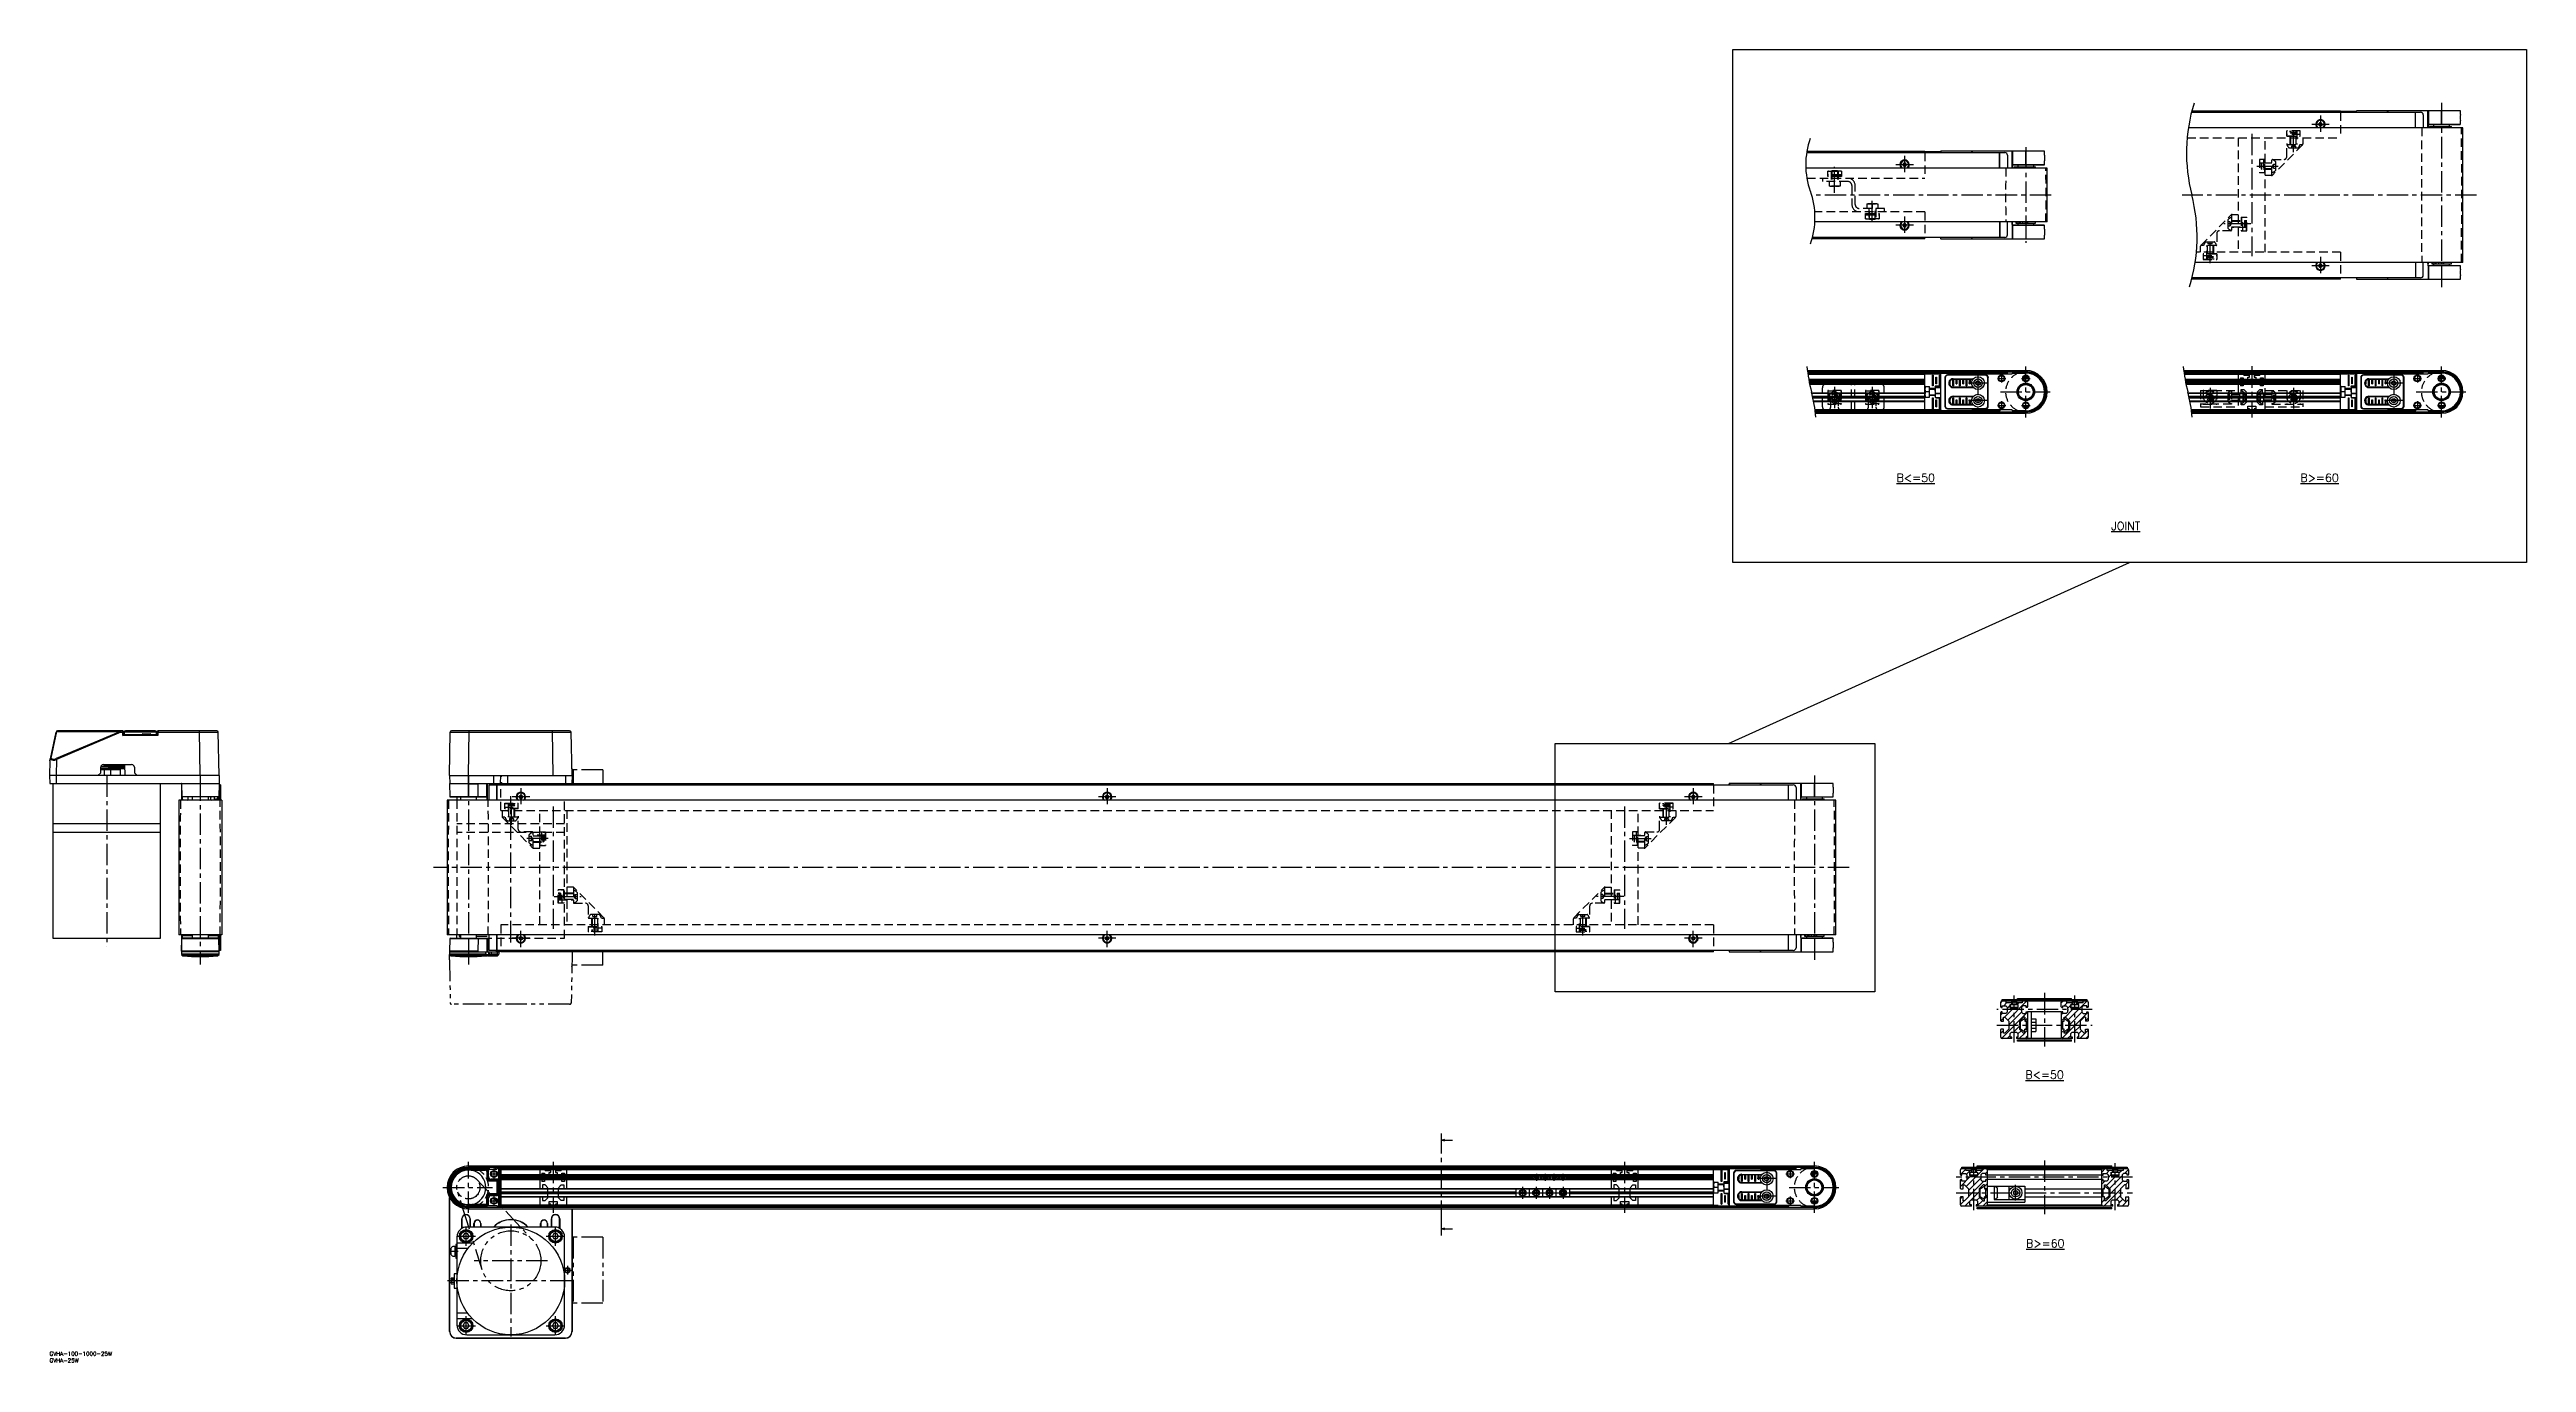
# Model space of a CAD drawing. Extents: x 0 to 1840, y -8 to 967.
import ezdxf

# ---------------------------------------------------------------- set-up
doc = ezdxf.new("R2010")
doc.units = 0
doc.header["$LTSCALE"] = 0.5
for name, pattern in [('CENTER', [50.8, 31.75, -6.35, 6.35, -6.35]), ('DASHED', [19.05, 12.7, -6.35]), ('PHANTOM', [63.5, 31.75, -6.35, 6.35, -6.35, 6.35, -6.35])]:
    doc.linetypes.add(name, pattern=pattern)
for name, color, linetype in [('MSM_CENTER', 1, 'CENTER'), ('MSM_CONTINUOUS', 7, 'CONTINUOUS'), ('MSM_DASHED', 4, 'DASHED'), ('MSM_IMAGINARY', 6, 'PHANTOM'), ('MSM_NARROW', 5, 'CONTINUOUS'), ('MSM_PART_NUMBER', 7, 'CONTINUOUS')]:
    doc.layers.add(name, color=color, linetype=linetype)
doc.styles.get("Standard").update_dxf_attribs({"font": 'txt.shx', "height": 3, "bigfont": 'bigfont.shx'})

msp = doc.modelspace()

# ---------------------------------------------------------------- texts
at = {"layer": 'MSM_PART_NUMBER'}
for s, p in [('%%UB<=50', (1372.2, 646)), ('%%UB>=60', (1672.2, 646)), ('%%UJOINT', (1531.7, 610.2)), ('%%UB<=50', (1467.9, 202.7)), ('%%UB>=60', (1468.4, 77.4))]:
    msp.add_text(s, height=6, dxfattribs=at).set_placement(p)

# ---------------------------------------------------------------- blocks, each defined once
blk = doc.blocks.new('*U2')
at = {"layer": 'MSM_PART_NUMBER'}
blk.add_text('GVHA-100-1000-25W', height=3, dxfattribs=at).set_placement((0, -3))
blk = doc.blocks.new('*U3')
at = {"layer": 'MSM_PART_NUMBER'}
blk.add_text('GVHA-25W', height=3, dxfattribs=at).set_placement((0, -8))

# ---------------------------------------------------------------- linework, layer by layer
at = {"layer": 'MSM_CENTER'}
for p, q in [((1777.1, 927.5), (1777.1, 790.5)), ((1636.1, 904.5), (1636.1, 813.5)), ((1667.1, 890.8), (1667.1, 907.8)), ((1693.6, 911.5), (1680.6, 911.5)), ((1687.1, 918), (1687.1, 906)), ((1378.2, 888), (1378.2, 876)), ((1468.2, 894.5), (1468.2, 823.5)), ((1326.2, 860.7), (1326.2, 880)), ((1384.7, 881.5), (1371.7, 881.5)), ((1639.8, 880.5), (1656.9, 880.5)), ((1487.1, 859), (1309.1, 859)), ((1354.2, 839.1), (1354.2, 854.8)), ((1803, 859), (1584.5, 859)), ((1384.7, 836.5), (1371.7, 836.5)), ((1378.2, 843), (1378.2, 831)), ((1635.4, 837.5), (1615.4, 837.5)), ((1605.1, 808.5), (1605.1, 827.3)), ((1687.1, 813), (1687.1, 801)), ((1693.6, 806.5), (1680.6, 806.5)), ((1439.7, 719.3), (1425.7, 719.3)), ((1432.7, 726.3), (1432.7, 699.3)), ((1447.1, 722.8), (1453.4, 722.8)), ((1450.2, 726), (1450.2, 719.7)), ((1465.1, 722.8), (1471.4, 722.8)), ((1468.2, 693.9), (1468.2, 731.7)), ((1636.1, 731.8), (1636.1, 693.8)), ((1748.6, 719.3), (1734.6, 719.3)), ((1741.6, 726.3), (1741.6, 699.3)), ((1756, 722.8), (1762.3, 722.8)), ((1759.1, 726), (1759.1, 719.7)), ((1774, 722.8), (1780.3, 722.8)), ((1777.1, 693.9), (1777.1, 731.7)), ((1333.8, 708.8), (1318.3, 708.8)), ((1326.1, 716.6), (1326.1, 697.9)), ((1361.8, 708.8), (1346.3, 708.8)), ((1354.1, 716.6), (1354.1, 697.9)), ((1439.7, 706.3), (1425.7, 706.3)), ((1447.1, 702.8), (1453.4, 702.8)), ((1449.3, 712.8), (1486.2, 712.8)), ((1450.2, 706), (1450.2, 699.7)), ((1465.1, 702.8), (1471.4, 702.8)), ((1597.3, 708.8), (1612.6, 708.8)), ((1605.1, 715.7), (1605.1, 700.4)), ((1615.7, 708.8), (1654.7, 708.8)), ((1674.9, 708.8), (1659.7, 708.8)), ((1667.1, 715.7), (1667.1, 700.4)), ((1748.6, 706.3), (1734.6, 706.3)), ((1756, 702.8), (1762.3, 702.8)), ((1758.2, 712.8), (1795.1, 712.8)), ((1759.1, 706), (1759.1, 699.7)), ((1774, 702.8), (1780.3, 702.8)), ((42.5, 428), (42.5, 301)), ((112, 425), (112, 287.5)), ((311.2, 428), (311.2, 287.5)), ((1311.2, 428), (1311.2, 291)), ((342.7, 304), (342.7, 412.5)), ((343.2, 391.2), (343.2, 408.3)), ((356.7, 412), (343.7, 412)), ((350.2, 418.5), (350.2, 406.5)), ((374.2, 405), (374.2, 314)), ((792.2, 412), (779.2, 412)), ((785.7, 418.5), (785.7, 406.5)), ((1170.2, 405), (1170.2, 314)), ((1201.2, 391.2), (1201.2, 408.3)), ((1227.7, 412), (1214.7, 412)), ((1221.2, 418.5), (1221.2, 406.5)), ((370.5, 381), (353.4, 381)), ((1173.9, 381), (1190.9, 381)), ((1337.1, 359.5), (285.3, 359.5)), ((374.9, 338), (394.9, 338)), ((1169.5, 338), (1149.4, 338)), ((405.2, 309), (405.2, 327.7)), ((1139.2, 309), (1139.2, 327.7)), ((356.7, 307), (343.7, 307)), ((350.2, 300.5), (350.2, 312.5)), ((792.2, 307), (779.2, 307)), ((785.7, 300.5), (785.7, 312.5)), ((1227.7, 307), (1214.7, 307)), ((1221.2, 300.5), (1221.2, 312.5)), ((1459.6, 229.5), (1459.6, 264.5)), ((1482.1, 266.4), (1482.1, 226.6)), ((1504.6, 229.5), (1504.6, 264.5)), ((1517.6, 254), (1446.6, 254)), ((1446.6, 242.5), (1517.6, 242.5)), ((1034.2, 96.3), (1034.2, 152.1)), ((311.2, 103.1), (311.2, 140.9)), ((327, 132), (333.3, 132)), ((330.2, 135.2), (330.2, 128.8)), ((374.2, 141), (374.2, 103)), ((1107.4, 129.5), (1102.4, 129.5)), ((1104.9, 127), (1104.9, 132)), ((1113.9, 129.5), (1108.9, 129.5)), ((1111.4, 127), (1111.4, 132)), ((1120.4, 129.5), (1115.4, 129.5)), ((1117.9, 127), (1117.9, 132)), ((1126.9, 129.5), (1121.9, 129.5)), ((1124.4, 127), (1124.4, 132)), ((1170.2, 141), (1170.2, 103)), ((1275.7, 135.5), (1275.7, 108.5)), ((1290, 132), (1296.3, 132)), ((1293.2, 135.2), (1293.2, 128.8)), ((1308, 132), (1314.3, 132)), ((1311.2, 103.1), (1311.2, 140.9)), ((1547.6, 129.5), (1416.6, 129.5)), ((1429.6, 105), (1429.6, 140)), ((1482.1, 141.9), (1482.1, 102.1)), ((1534.6, 105), (1534.6, 140)), ((292.3, 122), (329.2, 122)), ((327, 112), (333.3, 112)), ((330.2, 115.2), (330.2, 108.8)), ((1089.9, 118), (1098.9, 118)), ((1094.4, 122.5), (1094.4, 113.5)), ((1099.9, 118), (1108.9, 118)), ((1104.4, 122.5), (1104.4, 113.5)), ((1109.9, 118), (1118.9, 118)), ((1114.4, 122.5), (1114.4, 113.5)), ((1119.9, 118), (1128.9, 118)), ((1124.4, 122.5), (1124.4, 113.5)), ((1282.7, 128.5), (1268.7, 128.5)), ((1282.7, 115.5), (1268.7, 115.5)), ((1290, 112), (1296.3, 112)), ((1292.3, 122), (1329.2, 122)), ((1293.2, 115.2), (1293.2, 108.8)), ((1308, 112), (1314.3, 112)), ((1416.6, 118), (1547.6, 118)), ((1460.6, 112.3), (1460.6, 123.8)), ((309.5, 78.7), (309.5, 92.7)), ((342.7, 94.5), (342.7, 11.2)), ((375.9, 78.7), (375.9, 92.7)), ((303.7, 74.5), (297.2, 74.5)), ((302.5, 85.7), (316.5, 85.7)), ((368.9, 85.7), (382.9, 85.7)), ((370, 67.5), (315.4, 67.5)), ((381.5, 60.5), (387.8, 60.5)), ((384.7, 63.7), (384.7, 57.3)), ((387.7, 52.5), (294.2, 52.5)), ((302.5, 19.3), (316.5, 19.3)), ((309.5, 12.3), (309.5, 26.3)), ((368.9, 19.3), (382.9, 19.3)), ((375.9, 12.3), (375.9, 26.3))]:
    msp.add_line(p, q, dxfattribs=at)
at = {"layer": 'MSM_CONTINUOUS'}
for p, q in [((1591.3, 920.5), (1761.5, 920.5)), ((1714, 921.2), (1591.5, 921)), ((1591.6, 921.5), (1702.1, 921.5)), ((1702.1, 920.5), (1702.1, 921.5)), ((1713.8, 920.5), (1713.8, 921.2)), ((1736.9, 921.5), (1713.9, 921.5)), ((1791.1, 921.5), (1736.9, 921.5)), ((1736.9, 920.5), (1736.9, 921.5)), ((1737.1, 920.5), (1737.1, 921.5)), ((1737.3, 921.5), (1737.3, 920.5)), ((1757.7, 909), (1757.7, 920.5)), ((1757.8, 909), (1757.8, 920.5)), ((1766.9, 909), (1766.9, 921.5)), ((1767.1, 921.5), (1767.1, 909)), ((1767.3, 921.5), (1767.3, 911.6)), ((1777.1, 911.5), (1777.1, 921.5)), ((1791.1, 918.7), (1791.1, 921.5)), ((1793, 909), (1589, 909)), ((1686.5, 912.6), (1685.9, 911.5)), ((1685.9, 911.5), (1686.5, 910.5)), ((1687.7, 912.6), (1686.5, 912.6)), ((1686.5, 910.5), (1687.7, 910.5)), ((1688.3, 911.5), (1687.7, 912.6)), ((1687.7, 910.5), (1688.3, 911.5)), ((1763.5, 918.5), (1763.5, 909)), ((1767.1, 911), (1767.1, 909)), ((1767.6, 911.6), (1791.1, 911.6)), ((1767.6, 911.6), (1767.6, 911.5)), ((1767.6, 911.5), (1790.8, 911.5)), ((1768.2, 910), (1768.2, 909)), ((1768.2, 910), (1784.4, 910)), ((1768.7, 909), (1768.7, 910)), ((1769.9, 909), (1769.9, 910)), ((1770.6, 909), (1770.6, 910)), ((1771.1, 911.5), (1771.1, 910)), ((1771.8, 910), (1771.8, 909)), ((1774.2, 909), (1774.2, 910)), ((1774.7, 910), (1774.7, 909)), ((1776.1, 910), (1776.1, 909)), ((1783.1, 910), (1783.1, 911.5)), ((1784.4, 909), (1784.4, 910)), ((1791.1, 911.6), (1791.1, 914.3)), ((1793, 809), (1793, 909)), ((1305.4, 890.5), (1452.6, 890.5)), ((1405.1, 891.2), (1305.5, 891.1)), ((1305.6, 891.5), (1393.2, 891.5)), ((1393.2, 890.5), (1393.2, 891.5)), ((1404.9, 890.5), (1404.9, 891.2)), ((1428, 891.5), (1405, 891.5)), ((1482.2, 891.5), (1428, 891.5)), ((1428, 890.5), (1428, 891.5)), ((1428.2, 890.5), (1428.2, 891.5)), ((1428.4, 891.5), (1428.4, 890.5)), ((1448.8, 879), (1448.8, 890.5)), ((1448.9, 879), (1448.9, 890.5)), ((1454.6, 888.5), (1454.6, 879)), ((1458, 879), (1458, 891.5)), ((1458.2, 891.5), (1458.2, 879)), ((1458.4, 891.5), (1458.4, 881.6)), ((1468.2, 881.5), (1468.2, 891.5)), ((1482.2, 888.7), (1482.2, 891.5)), ((1482.2, 881.6), (1482.2, 884.3)), ((1484.1, 879), (1304.8, 879)), ((1377.6, 882.6), (1377, 881.5)), ((1377, 881.5), (1377.6, 880.5)), ((1378.8, 882.6), (1377.6, 882.6)), ((1377.6, 880.5), (1378.8, 880.5)), ((1379.4, 881.5), (1378.8, 882.6)), ((1378.8, 880.5), (1379.4, 881.5)), ((1458.2, 881), (1458.2, 879)), ((1458.7, 881.6), (1482.2, 881.6)), ((1458.7, 881.6), (1458.7, 881.5)), ((1458.7, 881.5), (1481.9, 881.5)), ((1459.3, 880), (1459.3, 879)), ((1459.3, 880), (1475.5, 880)), ((1459.8, 879), (1459.8, 880)), ((1461, 879), (1461, 880)), ((1461.7, 879), (1461.7, 880)), ((1462.2, 881.5), (1462.2, 880)), ((1462.9, 880), (1462.9, 879)), ((1465.3, 879), (1465.3, 880)), ((1465.8, 880), (1465.8, 879)), ((1467.2, 880), (1467.2, 879)), ((1474.2, 880), (1474.2, 881.5)), ((1475.5, 879), (1475.5, 880)), ((1484.1, 839), (1484.1, 879)), ((1484.1, 839), (1311.5, 839)), ((1377.6, 837.6), (1377, 836.5)), ((1377, 836.5), (1377.6, 835.5)), ((1378.8, 837.6), (1377.6, 837.6)), ((1377.6, 835.5), (1378.8, 835.5)), ((1379.4, 836.5), (1378.8, 837.6)), ((1378.8, 835.5), (1379.4, 836.5)), ((1448.8, 839), (1448.8, 827.5)), ((1448.9, 839), (1448.9, 827.5)), ((1454.6, 829.5), (1454.6, 839)), ((1457.9, 839), (1457.9, 838.5)), ((1457.9, 838.5), (1458, 837.7)), ((1457.9, 838.5), (1458.1, 838.5)), ((1458, 837.7), (1458, 837)), ((1458, 837.7), (1458.2, 837.7)), ((1458, 837), (1458.2, 837)), ((1458.1, 838.5), (1458.1, 839)), ((1458.2, 837.7), (1458.1, 838.5)), ((1458.2, 839), (1458.2, 838.5)), ((1458.2, 837), (1458.2, 837.7)), ((1458.2, 836.9), (1458.2, 826.5)), ((1458.4, 836.5), (1458.4, 826.5)), ((1458.4, 836.5), (1458.7, 836.4)), ((1481.9, 836.5), (1458.7, 836.5)), ((1458.7, 836.4), (1458.7, 836.5)), ((1482.2, 836.4), (1458.7, 836.4)), ((1460.9, 839), (1460.9, 838)), ((1460.9, 839), (1460.9, 838)), ((1460.9, 838), (1475.5, 838)), ((1461.8, 838), (1461.8, 839)), ((1462.2, 838), (1462.2, 836.5)), ((1463.4, 838), (1463.4, 839)), ((1464.2, 838), (1464.2, 839)), ((1465.8, 839), (1465.8, 838)), ((1468.1, 838), (1468.1, 839)), ((1468.2, 836.5), (1468.2, 826.5)), ((1468.5, 839), (1468.5, 838)), ((1469.6, 839), (1469.6, 838)), ((1474.2, 836.5), (1474.2, 838)), ((1475.5, 838), (1475.5, 839)), ((1482.2, 833.7), (1482.2, 836.4)), ((1482.2, 826.5), (1482.2, 829.3)), ((1393.2, 826.5), (1309.4, 826.5)), ((1452.6, 827.5), (1309.6, 827.5)), ((1393.2, 826.5), (1393.2, 827.5)), ((1404.9, 827.5), (1404.9, 826.8)), ((1405, 826.5), (1482.2, 826.5)), ((1428, 827.5), (1428, 826.5)), ((1428.2, 826.5), (1428.2, 827.5)), ((1428.4, 826.5), (1428.4, 827.5)), ((1702.1, 796.5), (1591.6, 796.5)), ((1761.5, 797.5), (1591.8, 797.5)), ((1714, 797.5), (1591.8, 797.4)), ((1793, 809), (1594.2, 809)), ((1686.5, 807.6), (1685.9, 806.5)), ((1685.9, 806.5), (1686.5, 805.5)), ((1687.7, 807.6), (1686.5, 807.6)), ((1686.5, 805.5), (1687.7, 805.5)), ((1688.3, 806.5), (1687.7, 807.6)), ((1687.7, 805.5), (1688.3, 806.5)), ((1702.1, 796.5), (1702.1, 797.5)), ((1713.8, 797.5), (1713.8, 796.8)), ((1713.9, 796.5), (1791.1, 796.5)), ((1736.9, 797.5), (1736.9, 796.5)), ((1737.1, 796.5), (1737.1, 797.5)), ((1737.3, 796.5), (1737.3, 797.5)), ((1757.7, 809), (1757.7, 797.5)), ((1757.8, 809), (1757.8, 797.5)), ((1763.5, 799.5), (1763.5, 809)), ((1766.8, 809), (1766.8, 808.5)), ((1766.8, 808.5), (1766.9, 807.7)), ((1766.8, 808.5), (1767, 808.5)), ((1766.9, 807.7), (1766.9, 807)), ((1766.9, 807.7), (1767.1, 807.7)), ((1766.9, 807), (1767.1, 807)), ((1767, 808.5), (1767, 809)), ((1767.1, 807.7), (1767, 808.5)), ((1767.1, 809), (1767.1, 808.5)), ((1767.1, 807), (1767.1, 807.7)), ((1767.1, 806.9), (1767.1, 796.5)), ((1767.3, 806.5), (1767.3, 796.5)), ((1767.3, 806.5), (1767.6, 806.4)), ((1790.8, 806.5), (1767.6, 806.5)), ((1767.6, 806.4), (1767.6, 806.5)), ((1791.1, 806.4), (1767.6, 806.4)), ((1769.8, 809), (1769.8, 808)), ((1769.8, 809), (1769.8, 808)), ((1769.8, 808), (1784.4, 808)), ((1770.8, 808), (1770.8, 809)), ((1771.1, 808), (1771.1, 806.5)), ((1772.3, 808), (1772.3, 809)), ((1773.1, 808), (1773.1, 809)), ((1774.7, 809), (1774.7, 808)), ((1777, 808), (1777, 809)), ((1777.1, 806.5), (1777.1, 796.5)), ((1777.4, 809), (1777.4, 808)), ((1778.6, 809), (1778.6, 808)), ((1783.1, 806.5), (1783.1, 808)), ((1784.4, 808), (1784.4, 809)), ((1791.1, 803.7), (1791.1, 806.4)), ((1791.1, 796.5), (1791.1, 799.3)), ((1305.9, 728.7), (1468.2, 728.7)), ((1306, 727.8), (1468.2, 727.8)), ((1306.2, 726.8), (1405.1, 726.8)), ((1393.2, 725.8), (1306.3, 725.8)), ((1306.9, 722.3), (1393.2, 722.3)), ((1306.9, 722), (1393.2, 722)), ((1393.2, 720.8), (1307.2, 720.8)), ((1393.2, 720.3), (1307.3, 720.3)), ((1307.4, 719.8), (1393.2, 719.8)), ((1393.2, 718.6), (1307.6, 718.6)), ((1393.2, 718.3), (1307.7, 718.3)), ((1393.2, 698.8), (1393.2, 726.8)), ((1393.2, 726.2), (1404.9, 726.2)), ((1393.2, 726.2), (1393.2, 726.2)), ((1393.7, 726.7), (1395.7, 726.7)), ((1393.7, 726.7), (1393.7, 726.2)), ((1393.7, 726.7), (1393.7, 726.7)), ((1395.7, 726.2), (1395.7, 726.7)), ((1395.7, 726.7), (1395.7, 726.7)), ((1396.2, 726.2), (1396.2, 726.2)), ((1396.2, 726.2), (1396.2, 726.2)), ((1396.2, 726.2), (1396.7, 726.2)), ((1396.7, 726.2), (1396.7, 726.2)), ((1399, 717.3), (1399, 725.3)), ((1399, 725.3), (1399.4, 725.3)), ((1399.2, 725.3), (1399.2, 717.3)), ((1399.4, 725.3), (1399.4, 717.3)), ((1401.5, 718.8), (1401.5, 723.8)), ((1401.5, 723.8), (1401.9, 723.8)), ((1401.9, 718.8), (1401.5, 718.8)), ((1401.7, 723.8), (1401.7, 718.8)), ((1401.9, 723.8), (1401.9, 718.8)), ((1404, 717.3), (1404, 725.3)), ((1404, 725.3), (1404.4, 725.3)), ((1404, 725.3), (1404.2, 725.3)), ((1404.4, 725.3), (1404.2, 725.3)), ((1404.2, 725.3), (1404.2, 717.3)), ((1404.4, 725.3), (1404.4, 717.3)), ((1404.9, 726.2), (1404.9, 699.5)), ((1405, 699.5), (1405, 726.2)), ((1405.3, 726.8), (1448.7, 726.8)), ((1408.1, 723.4), (1408.1, 702.2)), ((1408.1, 723.4), (1408.2, 723.3)), ((1408.2, 723.3), (1408.2, 702.3)), ((1408.2, 723.3), (1408.4, 723.3)), ((1408.4, 723.3), (1408.4, 702.3)), ((1438.3, 725.4), (1410.1, 725.4)), ((1410.1, 725.4), (1410.2, 725.3)), ((1438.2, 725.3), (1410.2, 725.3)), ((1410.2, 725.3), (1410.2, 725.1)), ((1438.2, 725.1), (1410.2, 725.1)), ((1411.5, 718.8), (1411.5, 719.8)), ((1411.5, 718.8), (1411.7, 718.8)), ((1411.9, 718.8), (1411.5, 718.8)), ((1411.7, 720.5), (1411.7, 718.8)), ((1411.7, 718.8), (1411.9, 718.8)), ((1411.9, 720.8), (1411.9, 718.8)), ((1414, 717.3), (1414, 722.1)), ((1414.2, 722.5), (1414.2, 722.1)), ((1414.2, 722.5), (1429.2, 722.5)), ((1414.2, 722.3), (1429, 722.3)), ((1428.8, 722.1), (1414.2, 722.1)), ((1414.2, 722.1), (1414.2, 717.3)), ((1414.4, 722.1), (1414.4, 717.3)), ((1416.5, 718.8), (1416.5, 722.1)), ((1416.5, 718.8), (1416.7, 718.8)), ((1416.9, 718.8), (1416.5, 718.8)), ((1416.7, 722.1), (1416.7, 718.8)), ((1416.7, 718.8), (1416.9, 718.8)), ((1416.9, 722.1), (1416.9, 718.8)), ((1419, 717.3), (1419, 722.1)), ((1419.2, 722.1), (1419.2, 717.3)), ((1419.4, 722.1), (1419.4, 717.3)), ((1421.5, 718.8), (1421.5, 722.1)), ((1421.5, 718.8), (1421.7, 718.8)), ((1421.9, 718.8), (1421.5, 718.8)), ((1421.7, 722.1), (1421.7, 718.8)), ((1421.7, 718.8), (1421.9, 718.8)), ((1421.9, 722.1), (1421.9, 718.8)), ((1424, 717.3), (1424, 722.1)), ((1424.2, 722.1), (1424.2, 717.3)), ((1424.4, 722.1), (1424.4, 717.3)), ((1426.5, 718.8), (1426.5, 722.1)), ((1426.5, 718.8), (1426.7, 718.8)), ((1426.9, 718.8), (1426.5, 718.8)), ((1426.7, 722.1), (1426.7, 718.8)), ((1426.7, 718.8), (1426.9, 718.8)), ((1426.9, 722.1), (1426.9, 718.8)), ((1428.2, 726.7), (1448.6, 726.7)), ((1428.2, 726.4), (1428.2, 726.6)), ((1449.1, 726.2), (1428.3, 726.2)), ((1428.4, 726.2), (1458.2, 726.2)), ((1431.2, 720.2), (1432.8, 721)), ((1431.2, 718.5), (1431.2, 720.2)), ((1432.7, 717.6), (1431.2, 718.5)), ((1434.2, 718.4), (1432.7, 717.6)), ((1432.8, 721), (1434.2, 720.1)), ((1434.2, 720.1), (1434.2, 718.4)), ((1438.3, 725.4), (1438.2, 725.3)), ((1438.2, 725.3), (1438.2, 725.1)), ((1440, 702.3), (1440, 723.3)), ((1440, 723.3), (1440.2, 723.3)), ((1440.3, 723.4), (1440.2, 723.3)), ((1440.2, 702.3), (1440.2, 723.3)), ((1440.3, 702.2), (1440.3, 723.4)), ((1448.6, 726.7), (1448.7, 726.8)), ((1448.6, 726.2), (1448.6, 726.7)), ((1448.8, 726.8), (1448.7, 726.8)), ((1454.5, 726.5), (1448.8, 726.8)), ((1454.6, 727.5), (1448.9, 727.8)), ((1449.2, 726.3), (1449.1, 726.2)), ((1449.2, 726.3), (1449.1, 726.2)), ((1449.1, 726.2), (1449.1, 726.2)), ((1449.2, 726.3), (1449.2, 726.2)), ((1452.6, 727.6), (1452.5, 726.6)), ((1454.5, 726.5), (1454.6, 727.5)), ((1458.1, 726.2), (1458.1, 726.2)), ((1458.2, 726.6), (1458.2, 726.2)), ((1458.4, 726.8), (1468.2, 726.8)), ((1467.2, 721.1), (1467.3, 721)), ((1467.6, 724.8), (1468.2, 724.8)), ((1468.5, 720.8), (1468.1, 721.5)), ((1468.2, 724.8), (1468.8, 724.8)), ((1585.5, 728.7), (1777.1, 728.7)), ((1585.7, 727.8), (1777.1, 727.8)), ((1585.8, 726.8), (1714, 726.8)), ((1702.1, 725.8), (1585.9, 725.8)), ((1586.5, 722.3), (1702.1, 722.3)), ((1586.6, 722), (1702.1, 722)), ((1702.1, 720.8), (1586.8, 720.8)), ((1702.1, 720.3), (1586.9, 720.3)), ((1587, 719.8), (1702.1, 719.8)), ((1702.1, 718.6), (1587.2, 718.6)), ((1702.1, 718.3), (1587.3, 718.3)), ((1702.1, 698.8), (1702.1, 726.8)), ((1702.1, 726.2), (1713.8, 726.2)), ((1702.1, 726.2), (1702.1, 726.2)), ((1702.6, 726.7), (1704.6, 726.7)), ((1702.6, 726.7), (1702.6, 726.2)), ((1702.6, 726.7), (1702.6, 726.7)), ((1704.6, 726.2), (1704.6, 726.7)), ((1704.6, 726.7), (1704.6, 726.7)), ((1705.1, 726.2), (1705.1, 726.2)), ((1705.1, 726.2), (1705.1, 726.2)), ((1705.1, 726.2), (1705.6, 726.2)), ((1705.6, 726.2), (1705.6, 726.2)), ((1707.9, 717.3), (1707.9, 725.3)), ((1707.9, 725.3), (1708.3, 725.3)), ((1708.1, 725.3), (1708.1, 717.3)), ((1708.3, 725.3), (1708.3, 717.3)), ((1710.4, 718.8), (1710.4, 723.8)), ((1710.4, 723.8), (1710.8, 723.8)), ((1710.8, 718.8), (1710.4, 718.8)), ((1710.6, 723.8), (1710.6, 718.8)), ((1710.8, 723.8), (1710.8, 718.8)), ((1712.9, 717.3), (1712.9, 725.3)), ((1712.9, 725.3), (1713.3, 725.3)), ((1712.9, 725.3), (1713.1, 725.3)), ((1713.3, 725.3), (1713.1, 725.3)), ((1713.1, 725.3), (1713.1, 717.3)), ((1713.3, 725.3), (1713.3, 717.3)), ((1713.8, 726.2), (1713.8, 699.5)), ((1713.9, 699.5), (1713.9, 726.2)), ((1714.2, 726.8), (1757.6, 726.8)), ((1717, 723.4), (1717.1, 723.3)), ((1717, 723.4), (1717, 702.2)), ((1717.1, 723.3), (1717.1, 702.3)), ((1717.1, 723.3), (1717.3, 723.3)), ((1717.3, 723.3), (1717.3, 702.3)), ((1747.2, 725.4), (1719, 725.4)), ((1719, 725.4), (1719.1, 725.3)), ((1747.1, 725.3), (1719.1, 725.3)), ((1719.1, 725.3), (1719.1, 725.1)), ((1747.1, 725.1), (1719.1, 725.1)), ((1720.4, 718.8), (1720.4, 719.8)), ((1720.8, 718.8), (1720.4, 718.8)), ((1720.4, 718.8), (1720.6, 718.8)), ((1720.6, 720.5), (1720.6, 718.8)), ((1720.6, 718.8), (1720.8, 718.8)), ((1720.8, 720.8), (1720.8, 718.8)), ((1722.9, 717.3), (1722.9, 722.1)), ((1723.1, 722.5), (1723.1, 722.1)), ((1723.1, 722.5), (1738.1, 722.5)), ((1723.1, 722.3), (1738, 722.3)), ((1723.1, 722.1), (1723.1, 717.3)), ((1737.7, 722.1), (1723.1, 722.1)), ((1723.3, 722.1), (1723.3, 717.3)), ((1725.4, 718.8), (1725.4, 722.1)), ((1725.8, 718.8), (1725.4, 718.8)), ((1725.4, 718.8), (1725.6, 718.8)), ((1725.6, 722.1), (1725.6, 718.8)), ((1725.6, 718.8), (1725.8, 718.8)), ((1725.8, 722.1), (1725.8, 718.8)), ((1727.9, 717.3), (1727.9, 722.1)), ((1728.1, 722.1), (1728.1, 717.3)), ((1728.3, 722.1), (1728.3, 717.3)), ((1730.4, 718.8), (1730.4, 722.1)), ((1730.8, 718.8), (1730.4, 718.8)), ((1730.4, 718.8), (1730.6, 718.8)), ((1730.6, 722.1), (1730.6, 718.8)), ((1730.6, 718.8), (1730.8, 718.8)), ((1730.8, 722.1), (1730.8, 718.8)), ((1732.9, 717.3), (1732.9, 722.1)), ((1733.1, 722.1), (1733.1, 717.3)), ((1733.3, 722.1), (1733.3, 717.3)), ((1735.4, 718.8), (1735.4, 722.1)), ((1735.8, 718.8), (1735.4, 718.8)), ((1735.4, 718.8), (1735.6, 718.8)), ((1735.6, 722.1), (1735.6, 718.8)), ((1735.6, 718.8), (1735.8, 718.8)), ((1735.8, 722.1), (1735.8, 718.8)), ((1737.1, 726.7), (1757.5, 726.7)), ((1737.1, 726.4), (1737.1, 726.6)), ((1758, 726.2), (1737.2, 726.2)), ((1737.3, 726.2), (1767.1, 726.2)), ((1740.1, 720.2), (1741.7, 721)), ((1740.1, 718.5), (1740.1, 720.2)), ((1741.6, 717.6), (1740.1, 718.5)), ((1743.1, 718.4), (1741.6, 717.6)), ((1741.7, 721), (1743.1, 720.1)), ((1743.1, 720.1), (1743.1, 718.4)), ((1747.2, 725.4), (1747.1, 725.3)), ((1747.1, 725.3), (1747.1, 725.1)), ((1748.9, 723.3), (1749.1, 723.3)), ((1748.9, 702.3), (1748.9, 723.3)), ((1749.2, 723.4), (1749.1, 723.3)), ((1749.1, 702.3), (1749.1, 723.3)), ((1749.2, 702.2), (1749.2, 723.4)), ((1757.5, 726.7), (1757.6, 726.8)), ((1757.5, 726.2), (1757.5, 726.7)), ((1757.7, 726.8), (1757.6, 726.8)), ((1763.5, 727.5), (1757.8, 727.8)), ((1763.4, 726.5), (1757.8, 726.8)), ((1758.1, 726.3), (1758, 726.2)), ((1758.1, 726.3), (1758, 726.2)), ((1758, 726.2), (1758, 726.2)), ((1758.1, 726.3), (1758.1, 726.2)), ((1761.5, 727.6), (1761.4, 726.6)), ((1763.4, 726.5), (1763.5, 727.5)), ((1767, 726.2), (1767.1, 726.2)), ((1767.1, 726.6), (1767.1, 726.2)), ((1767.3, 726.8), (1777.1, 726.8)), ((1776.1, 721.1), (1776.2, 721)), ((1776.5, 724.8), (1777.1, 724.8)), ((1777.4, 720.8), (1777, 721.5)), ((1777.1, 724.8), (1777.7, 724.8)), ((1309.1, 712.1), (1393.2, 712.1)), ((1309.2, 711.8), (1393.2, 711.8)), ((1393.2, 709.3), (1309.8, 709.3)), ((1393.2, 708.8), (1309.9, 708.8)), ((1310, 708.3), (1393.2, 708.3)), ((1393.2, 705.8), (1310.6, 705.8)), ((1393.2, 705.5), (1310.6, 705.5)), ((1311.6, 699.8), (1393.2, 699.8)), ((1393.3, 716.8), (1393.2, 716.7)), ((1393.2, 708.9), (1393.3, 708.8)), ((1404.9, 699.4), (1393.2, 699.4)), ((1393.2, 699.4), (1393.2, 699.4)), ((1393.6, 716.8), (1393.3, 716.8)), ((1393.3, 716.8), (1393.6, 716.8)), ((1393.6, 708.8), (1393.3, 708.8)), ((1393.3, 708.8), (1393.6, 708.8)), ((1393.6, 716.8), (1396.7, 716.8)), ((1396.7, 712.8), (1393.6, 712.8)), ((1393.6, 708.8), (1396.7, 708.8)), ((1393.6, 708.8), (1396.7, 708.8)), ((1393.7, 699.4), (1393.7, 698.9)), ((1395.7, 698.9), (1395.7, 699.4)), ((1396.2, 699.4), (1396.2, 699.4)), ((1396.2, 699.4), (1396.2, 699.4)), ((1396.2, 699.4), (1396.7, 699.4)), ((1396.7, 708.8), (1396.7, 716.8)), ((1401, 715.3), (1396.7, 715.3)), ((1396.7, 710.3), (1401, 710.3)), ((1396.7, 699.4), (1396.7, 699.4)), ((1399.4, 717.3), (1399, 717.3)), ((1399, 708.3), (1399.4, 708.3)), ((1399, 700.3), (1399, 708.3)), ((1399, 708.3), (1399.2, 708.3)), ((1399.4, 700.3), (1399, 700.3)), ((1399.2, 700.3), (1399, 700.3)), ((1399.2, 708.3), (1399.2, 700.3)), ((1399.2, 708.3), (1399.4, 708.3)), ((1399.2, 700.3), (1399.4, 700.3)), ((1399.4, 708.3), (1399.4, 700.3)), ((1400.5, 715.3), (1401, 715.6)), ((1401, 710), (1400.5, 710.3)), ((1401.2, 717.3), (1401, 716.8)), ((1401, 716.7), (1401.3, 717.3)), ((1401, 716.8), (1401, 708.8)), ((1401.3, 716), (1401, 716.7)), ((1401, 713.8), (1401.3, 716)), ((1401.3, 711.6), (1401, 713.8)), ((1401, 709.9), (1401.3, 711.5)), ((1401.3, 708.4), (1401, 709.9)), ((1401, 708.8), (1401.3, 708.3)), ((1401.2, 717.3), (1404.9, 717.3)), ((1401.3, 716), (1404.9, 716)), ((1401.3, 716), (1401.3, 716)), ((1404.9, 716), (1401.3, 716)), ((1404.9, 711.6), (1401.3, 711.6)), ((1401.3, 711.6), (1401.3, 711.5)), ((1401.3, 711.5), (1404.9, 711.5)), ((1404.9, 708.4), (1401.3, 708.4)), ((1401.3, 708.4), (1401.3, 708.3)), ((1401.3, 708.3), (1404.9, 708.3)), ((1401.5, 706.8), (1401.9, 706.8)), ((1401.5, 701.8), (1401.5, 706.8)), ((1401.5, 706.8), (1401.7, 706.8)), ((1401.9, 701.8), (1401.5, 701.8)), ((1401.7, 701.8), (1401.5, 701.8)), ((1401.7, 706.8), (1401.7, 701.8)), ((1401.7, 706.8), (1401.9, 706.8)), ((1401.7, 701.8), (1401.9, 701.8)), ((1401.9, 706.8), (1401.9, 701.8)), ((1404.4, 717.3), (1404, 717.3)), ((1404, 717.3), (1404.2, 717.3)), ((1404, 708.3), (1404.4, 708.3)), ((1404, 700.3), (1404, 708.3)), ((1404, 708.3), (1404.2, 708.3)), ((1404.4, 700.3), (1404, 700.3)), ((1404.2, 700.3), (1404, 700.3)), ((1404.2, 717.3), (1404.4, 717.3)), ((1404.2, 708.3), (1404.4, 708.3)), ((1404.2, 708.3), (1404.2, 700.3)), ((1404.2, 700.3), (1404.4, 700.3)), ((1404.4, 708.3), (1404.4, 700.3)), ((1404.9, 699.5), (1405, 699.5)), ((1408.1, 702.2), (1408.2, 702.3)), ((1408.2, 702.3), (1408.4, 702.3)), ((1410.1, 700.2), (1410.2, 700.3)), ((1410.1, 700.2), (1438.3, 700.2)), ((1410.2, 700.5), (1438.2, 700.5)), ((1410.2, 700.5), (1410.2, 700.3)), ((1410.2, 700.3), (1438.2, 700.3)), ((1411.5, 706.8), (1411.9, 706.8)), ((1411.5, 705.8), (1411.5, 706.8)), ((1411.5, 706.8), (1411.7, 706.8)), ((1411.7, 706.8), (1411.9, 706.8)), ((1411.7, 706.8), (1411.7, 705.2)), ((1411.9, 706.8), (1411.9, 704.8)), ((1414.4, 717.3), (1414, 717.3)), ((1414, 717.3), (1414.2, 717.3)), ((1414, 708.3), (1414.4, 708.3)), ((1414, 708.3), (1414.2, 708.3)), ((1414, 703.6), (1414, 708.3)), ((1414.2, 717.3), (1414.4, 717.3)), ((1414.2, 716.6), (1414.2, 716.1)), ((1414.2, 716.6), (1428.8, 716.6)), ((1414.2, 716.3), (1429, 716.3)), ((1414.2, 716.1), (1429.2, 716.1)), ((1414.2, 709.5), (1414.2, 709.1)), ((1414.2, 709.5), (1429.2, 709.5)), ((1414.2, 709.3), (1429, 709.3)), ((1428.8, 709.1), (1414.2, 709.1)), ((1414.2, 708.3), (1414.2, 703.6)), ((1414.2, 708.3), (1414.4, 708.3)), ((1414.2, 703.1), (1414.2, 703.6)), ((1414.2, 703.6), (1428.8, 703.6)), ((1414.2, 703.3), (1429, 703.3)), ((1414.2, 703.1), (1429.2, 703.1)), ((1414.4, 708.3), (1414.4, 703.6)), ((1416.5, 706.8), (1416.7, 706.8)), ((1416.5, 706.8), (1416.9, 706.8)), ((1416.5, 703.6), (1416.5, 706.8)), ((1416.7, 706.8), (1416.7, 703.6)), ((1416.7, 706.8), (1416.9, 706.8)), ((1416.9, 706.8), (1416.9, 703.6)), ((1419.4, 717.3), (1419, 717.3)), ((1419, 717.3), (1419.2, 717.3)), ((1419, 708.3), (1419.4, 708.3)), ((1419, 703.6), (1419, 708.3)), ((1419, 708.3), (1419.2, 708.3)), ((1419.2, 717.3), (1419.4, 717.3)), ((1419.2, 708.3), (1419.4, 708.3)), ((1419.2, 708.3), (1419.2, 703.6)), ((1419.4, 708.3), (1419.4, 703.6)), ((1421.5, 706.8), (1421.9, 706.8)), ((1421.5, 703.6), (1421.5, 706.8)), ((1421.5, 706.8), (1421.7, 706.8)), ((1421.7, 706.8), (1421.7, 703.6)), ((1421.7, 706.8), (1421.9, 706.8)), ((1421.9, 706.8), (1421.9, 703.6)), ((1424.4, 717.3), (1424, 717.3)), ((1424, 717.3), (1424.2, 717.3)), ((1424, 708.3), (1424.4, 708.3)), ((1424, 703.6), (1424, 708.3)), ((1424, 708.3), (1424.2, 708.3)), ((1424.2, 717.3), (1424.4, 717.3)), ((1424.2, 708.3), (1424.2, 703.6)), ((1424.2, 708.3), (1424.4, 708.3)), ((1424.4, 708.3), (1424.4, 703.6)), ((1426.5, 706.8), (1426.7, 706.8)), ((1426.5, 706.8), (1426.9, 706.8)), ((1426.5, 703.6), (1426.5, 706.8)), ((1426.7, 706.8), (1426.9, 706.8)), ((1426.7, 706.8), (1426.7, 703.6)), ((1426.9, 706.8), (1426.9, 703.6)), ((1458, 699.4), (1428.4, 699.4)), ((1431.2, 707.2), (1432.7, 708)), ((1431.2, 705.4), (1431.2, 707.2)), ((1432.7, 704.6), (1431.2, 705.4)), ((1432.7, 708), (1434.2, 707.2)), ((1434.2, 705.4), (1432.7, 704.6)), ((1434.2, 707.2), (1434.2, 705.4)), ((1438.2, 700.5), (1438.2, 700.3)), ((1438.2, 700.3), (1438.3, 700.2)), ((1440, 702.3), (1440.2, 702.3)), ((1440.3, 702.2), (1440.2, 702.3)), ((1448.6, 698.9), (1448.6, 699.4)), ((1448.6, 699.4), (1449.1, 699.4)), ((1449.1, 699.4), (1449.2, 699.3)), ((1449.2, 699.4), (1449.2, 699.3)), ((1467.6, 700.8), (1468.8, 700.8)), ((1588.8, 712.1), (1702.1, 712.1)), ((1588.8, 711.8), (1702.1, 711.8)), ((1702.1, 709.3), (1589.4, 709.3)), ((1702.1, 708.8), (1589.6, 708.8)), ((1589.7, 708.3), (1702.1, 708.3)), ((1702.1, 705.8), (1590.2, 705.8)), ((1702.1, 705.5), (1590.2, 705.5)), ((1591.2, 699.8), (1702.1, 699.8)), ((1702.2, 716.8), (1702.1, 716.7)), ((1702.1, 708.9), (1702.2, 708.8)), ((1713.8, 699.4), (1702.1, 699.4)), ((1702.1, 699.4), (1702.1, 699.4)), ((1702.5, 716.8), (1702.2, 716.8)), ((1702.2, 716.8), (1702.5, 716.8)), ((1702.5, 708.8), (1702.2, 708.8)), ((1702.2, 708.8), (1702.5, 708.8)), ((1702.5, 716.8), (1705.6, 716.8)), ((1705.6, 712.8), (1702.5, 712.8)), ((1702.5, 708.8), (1705.6, 708.8)), ((1702.5, 708.8), (1705.6, 708.8)), ((1702.6, 699.4), (1702.6, 698.9)), ((1704.6, 698.9), (1704.6, 699.4)), ((1705.1, 699.4), (1705.1, 699.4)), ((1705.1, 699.4), (1705.1, 699.4)), ((1705.1, 699.4), (1705.6, 699.4)), ((1705.6, 708.8), (1705.6, 716.8)), ((1709.9, 715.3), (1705.6, 715.3)), ((1705.6, 710.3), (1709.9, 710.3)), ((1705.6, 699.4), (1705.6, 699.4)), ((1708.3, 717.3), (1707.9, 717.3)), ((1707.9, 708.3), (1708.3, 708.3)), ((1707.9, 700.3), (1707.9, 708.3)), ((1707.9, 708.3), (1708.1, 708.3)), ((1708.3, 700.3), (1707.9, 700.3)), ((1708.1, 700.3), (1707.9, 700.3)), ((1708.1, 708.3), (1708.1, 700.3)), ((1708.1, 708.3), (1708.3, 708.3)), ((1708.1, 700.3), (1708.3, 700.3)), ((1708.3, 708.3), (1708.3, 700.3)), ((1709.4, 715.3), (1709.9, 715.6)), ((1709.9, 710), (1709.4, 710.3)), ((1710.2, 717.3), (1709.9, 716.8)), ((1709.9, 716.7), (1710.2, 717.3)), ((1709.9, 716.8), (1709.9, 708.8)), ((1710.2, 716), (1709.9, 716.7)), ((1709.9, 713.8), (1710.2, 716)), ((1710.2, 711.6), (1709.9, 713.8)), ((1709.9, 709.9), (1710.2, 711.5)), ((1710.2, 708.4), (1709.9, 709.9)), ((1709.9, 708.8), (1710.2, 708.3)), ((1710.2, 717.3), (1713.8, 717.3)), ((1710.2, 716), (1713.8, 716)), ((1710.2, 716), (1710.2, 716)), ((1713.8, 716), (1710.2, 716)), ((1713.8, 711.6), (1710.2, 711.6)), ((1710.2, 711.6), (1710.2, 711.5)), ((1710.2, 711.5), (1713.8, 711.5)), ((1713.8, 708.4), (1710.2, 708.4)), ((1710.2, 708.4), (1710.2, 708.3)), ((1710.2, 708.3), (1713.8, 708.3)), ((1710.4, 706.8), (1710.8, 706.8)), ((1710.4, 701.8), (1710.4, 706.8)), ((1710.4, 706.8), (1710.6, 706.8)), ((1710.8, 701.8), (1710.4, 701.8)), ((1710.6, 701.8), (1710.4, 701.8)), ((1710.6, 706.8), (1710.6, 701.8)), ((1710.6, 706.8), (1710.8, 706.8)), ((1710.6, 701.8), (1710.8, 701.8)), ((1710.8, 706.8), (1710.8, 701.8)), ((1713.3, 717.3), (1712.9, 717.3)), ((1712.9, 717.3), (1713.1, 717.3)), ((1712.9, 708.3), (1713.3, 708.3)), ((1712.9, 700.3), (1712.9, 708.3)), ((1712.9, 708.3), (1713.1, 708.3)), ((1713.3, 700.3), (1712.9, 700.3)), ((1713.1, 700.3), (1712.9, 700.3)), ((1713.1, 717.3), (1713.3, 717.3)), ((1713.1, 708.3), (1713.3, 708.3)), ((1713.1, 708.3), (1713.1, 700.3)), ((1713.1, 700.3), (1713.3, 700.3)), ((1713.3, 708.3), (1713.3, 700.3)), ((1713.8, 699.5), (1713.9, 699.5)), ((1717, 702.2), (1717.1, 702.3)), ((1717.1, 702.3), (1717.3, 702.3)), ((1719, 700.2), (1719.1, 700.3)), ((1719, 700.2), (1747.2, 700.2)), ((1719.1, 700.5), (1747.1, 700.5)), ((1719.1, 700.5), (1719.1, 700.3)), ((1719.1, 700.3), (1747.1, 700.3)), ((1720.4, 705.8), (1720.4, 706.8)), ((1720.4, 706.8), (1720.8, 706.8)), ((1720.4, 706.8), (1720.6, 706.8)), ((1720.6, 706.8), (1720.8, 706.8)), ((1720.6, 706.8), (1720.6, 705.2)), ((1720.8, 706.8), (1720.8, 704.8)), ((1723.3, 717.3), (1722.9, 717.3)), ((1722.9, 717.3), (1723.1, 717.3)), ((1722.9, 708.3), (1723.3, 708.3)), ((1722.9, 703.6), (1722.9, 708.3)), ((1722.9, 708.3), (1723.1, 708.3)), ((1723.1, 717.3), (1723.3, 717.3)), ((1723.1, 716.6), (1737.7, 716.6)), ((1723.1, 716.6), (1723.1, 716.1)), ((1723.1, 716.3), (1738, 716.3)), ((1723.1, 716.1), (1738.1, 716.1)), ((1723.1, 709.5), (1723.1, 709.1)), ((1723.1, 709.5), (1738.1, 709.5)), ((1723.1, 709.3), (1738, 709.3)), ((1737.7, 709.1), (1723.1, 709.1)), ((1723.1, 708.3), (1723.1, 703.6)), ((1723.1, 708.3), (1723.3, 708.3)), ((1723.1, 703.1), (1723.1, 703.6)), ((1723.1, 703.6), (1737.7, 703.6)), ((1723.1, 703.3), (1738, 703.3)), ((1723.1, 703.1), (1738.1, 703.1)), ((1723.3, 708.3), (1723.3, 703.6)), ((1725.4, 706.8), (1725.6, 706.8)), ((1725.4, 703.6), (1725.4, 706.8)), ((1725.4, 706.8), (1725.8, 706.8)), ((1725.6, 706.8), (1725.6, 703.6)), ((1725.6, 706.8), (1725.8, 706.8)), ((1725.8, 706.8), (1725.8, 703.6)), ((1727.9, 717.3), (1728.1, 717.3)), ((1728.3, 717.3), (1727.9, 717.3)), ((1727.9, 708.3), (1728.1, 708.3)), ((1727.9, 708.3), (1728.3, 708.3)), ((1727.9, 703.6), (1727.9, 708.3)), ((1728.1, 717.3), (1728.3, 717.3)), ((1728.1, 708.3), (1728.3, 708.3)), ((1728.1, 708.3), (1728.1, 703.6)), ((1728.3, 708.3), (1728.3, 703.6)), ((1730.4, 703.6), (1730.4, 706.8)), ((1730.4, 706.8), (1730.6, 706.8)), ((1730.4, 706.8), (1730.8, 706.8)), ((1730.6, 706.8), (1730.6, 703.6)), ((1730.6, 706.8), (1730.8, 706.8)), ((1730.8, 706.8), (1730.8, 703.6)), ((1732.9, 717.3), (1733.1, 717.3)), ((1733.3, 717.3), (1732.9, 717.3)), ((1732.9, 708.3), (1733.3, 708.3)), ((1732.9, 703.6), (1732.9, 708.3)), ((1732.9, 708.3), (1733.1, 708.3)), ((1733.1, 717.3), (1733.3, 717.3)), ((1733.1, 708.3), (1733.1, 703.6)), ((1733.1, 708.3), (1733.3, 708.3)), ((1733.3, 708.3), (1733.3, 703.6)), ((1735.4, 706.8), (1735.6, 706.8)), ((1735.4, 703.6), (1735.4, 706.8)), ((1735.4, 706.8), (1735.8, 706.8)), ((1735.6, 706.8), (1735.6, 703.6)), ((1735.6, 706.8), (1735.8, 706.8)), ((1735.8, 706.8), (1735.8, 703.6)), ((1766.9, 699.4), (1737.3, 699.4)), ((1740.1, 707.2), (1741.6, 708)), ((1740.1, 705.4), (1740.1, 707.2)), ((1741.6, 704.6), (1740.1, 705.4)), ((1741.6, 708), (1743.1, 707.2)), ((1743.1, 705.4), (1741.6, 704.6)), ((1743.1, 707.2), (1743.1, 705.4)), ((1747.1, 700.5), (1747.1, 700.3)), ((1747.1, 700.3), (1747.2, 700.2)), ((1748.9, 702.3), (1749.1, 702.3)), ((1749.2, 702.2), (1749.1, 702.3)), ((1757.5, 698.9), (1757.5, 699.4)), ((1757.5, 699.4), (1758, 699.4)), ((1758, 699.4), (1758.1, 699.3)), ((1758.1, 699.4), (1758.1, 699.3)), ((1776.5, 700.8), (1777.7, 700.8)), ((1448.7, 698.8), (1311.7, 698.8)), ((1468.2, 697.8), (1311.9, 697.8)), ((1312, 696.9), (1468.2, 696.9)), ((1395.7, 698.9), (1393.7, 698.9)), ((1393.7, 698.9), (1393.7, 698.9)), ((1395.7, 698.9), (1395.7, 698.9)), ((1428.2, 699.2), (1428.2, 699)), ((1448.7, 698.8), (1448.6, 698.9)), ((1458.2, 699), (1458.2, 699.2)), ((1468.2, 698.8), (1458.4, 698.8)), ((1757.6, 698.8), (1591.4, 698.8)), ((1777.1, 697.8), (1591.5, 697.8)), ((1591.6, 696.9), (1777.1, 696.9)), ((1704.6, 698.9), (1702.6, 698.9)), ((1702.6, 698.9), (1702.6, 698.9)), ((1704.6, 698.9), (1704.6, 698.9)), ((1737.1, 699.2), (1737.1, 699)), ((1757.6, 698.8), (1757.5, 698.9)), ((1767.1, 699), (1767.1, 699.2)), ((1777.1, 698.8), (1767.3, 698.8)), ((4.8, 460.2), (0.5, 440.2)), ((1.1, 440.8), (5.5, 460.7)), ((52.7, 460.7), (4.9, 440.5)), ((5.5, 460.7), (52.7, 460.7)), ((54.5, 461), (5.8, 461)), ((53, 461), (53, 460)), ((54.5, 457.5), (54.4, 461)), ((55, 460), (55, 460.5)), ((78.5, 461), (56.5, 461)), ((80, 460), (80, 460.5)), ((80.6, 461), (80.5, 457.5)), ((124.4, 461), (80.5, 461)), ((112, 428), (111.4, 461)), ((386.3, 461), (298.7, 461)), ((311.2, 428), (311.7, 461)), ((374.2, 428), (373.6, 461)), ((53, 460), (5.2, 439.7)), ((53, 460), (55, 460)), ((55, 458.5), (54.5, 457.5)), ((54.5, 457.5), (55.5, 458)), ((80.5, 457.5), (54.5, 457.5)), ((55, 458.5), (55, 460)), ((55, 458.5), (55, 458.5)), ((55.5, 460), (55.5, 458)), ((79.5, 460), (55.5, 460)), ((79.5, 458), (55.5, 458)), ((69, 458.5), (69, 458.6)), ((69.2, 458.8), (74.8, 458.8)), ((75, 458.5), (75, 458.6)), ((79.5, 458), (79.5, 460)), ((80.5, 457.5), (79.5, 458)), ((80, 460), (125.4, 460)), ((80, 460), (80, 458.5)), ((80, 458.5), (80, 458.5)), ((80, 458.5), (80.5, 457.5)), ((126, 428), (125.4, 460)), ((297.2, 428), (297.7, 460)), ((297.7, 460), (387.6, 460)), ((388.2, 428), (387.6, 460)), ((0.2, 438.7), (0, 428)), ((0, 428), (0.1, 422)), ((126, 428), (0, 428)), ((0.2, 438.9), (0.5, 440.2)), ((0.5, 440), (0.2, 438.7)), ((0.2, 438.7), (0.2, 438.9)), ((4.9, 440.5), (5.2, 439.7)), ((5.2, 439.7), (5, 428)), ((5, 428), (5, 422)), ((36, 428), (38, 430)), ((36.6, 428), (36.6, 428.5)), ((40.7, 435), (38, 434.2)), ((55.9, 434.1), (38, 434.1)), ((38, 430), (38, 434)), ((38, 433.1), (55.9, 433.1)), ((52.5, 432), (38, 432)), ((40, 436), (61, 436)), ((40.5, 432), (40.5, 428)), ((40.7, 436), (40.7, 435)), ((40.7, 436), (40.7, 435)), ((40.7, 436), (40.7, 435)), ((55.9, 435), (40.7, 435)), ((40.8, 436), (40.8, 435)), ((40.8, 436), (40.8, 435)), ((40.8, 436), (40.8, 435)), ((40.9, 436), (40.9, 435)), ((41.1, 435), (41.1, 436)), ((41.2, 436), (41.2, 435)), ((41.2, 436), (41.2, 435)), ((41.3, 436), (41.3, 435)), ((41.4, 436), (41.4, 435)), ((41.4, 436), (41.4, 435)), ((41.6, 436), (41.6, 435)), ((41.9, 435), (41.9, 436)), ((42.1, 436), (42.1, 435)), ((42.2, 436), (42.2, 435)), ((42.4, 436), (42.4, 435)), ((42.5, 436), (42.5, 435)), ((42.5, 436), (42.5, 435)), ((42.8, 436), (42.8, 435)), ((43.1, 435), (43.1, 436)), ((43.5, 436), (43.5, 435)), ((43.5, 433.1), (43.5, 433)), ((55.9, 433), (43.5, 433)), ((43.6, 436), (43.6, 435)), ((43.9, 436), (43.9, 435)), ((44.1, 436), (44.1, 435)), ((44.4, 436), (44.4, 435)), ((44.7, 435), (44.7, 436)), ((45.2, 432), (45.2, 428)), ((45.3, 436), (45.3, 435)), ((45.4, 436), (45.4, 435)), ((45.8, 436), (45.8, 435)), ((46, 436), (46, 435)), ((46.4, 436), (46.4, 435)), ((46.8, 435), (46.8, 436)), ((47.5, 436), (47.5, 435)), ((47.6, 436), (47.6, 435)), ((48.1, 436), (48.1, 435)), ((48.3, 436), (48.3, 435)), ((48.8, 436), (48.8, 435)), ((49.1, 435), (49.1, 436)), ((50, 436), (50, 435)), ((50, 435), (50, 436)), ((50.2, 436), (50.2, 435)), ((50.6, 436), (50.6, 435)), ((50.9, 436), (50.9, 435)), ((51.4, 436), (51.4, 435)), ((51.7, 435), (51.7, 436)), ((52.5, 435), (52.5, 436)), ((52.5, 433), (52.5, 428)), ((52.7, 436), (52.7, 435)), ((52.9, 436), (52.9, 435)), ((53.4, 436), (53.4, 435)), ((53.7, 436), (53.7, 435)), ((54.2, 436), (54.2, 435)), ((54.5, 435), (54.5, 436)), ((55.1, 435), (55.1, 436)), ((55.2, 435), (55.2, 436)), ((55.5, 436), (55.5, 435)), ((55.8, 436), (56, 428)), ((55.8, 436), (55.8, 435)), ((63, 434), (63, 430)), ((63, 430), (65, 428)), ((112, 428), (112, 422)), ((126, 428), (125.9, 422)), ((297.2, 428), (297.3, 422)), ((297.2, 428), (388.2, 428)), ((311.2, 412), (311.2, 428)), ((330.1, 422), (330.2, 428)), ((335.1, 422), (335.2, 428)), ((340.2, 428), (340.2, 422)), ((383.2, 428), (383.2, 422)), ((388.2, 428), (388.1, 422)), ((0.1, 422), (126, 422)), ((2.5, 422), (2.5, 307)), ((82.5, 307), (82.5, 422)), ((96.1, 409.5), (96.1, 309.5)), ((127.9, 409.5), (96.1, 409.5)), ((98, 422), (98, 409.5)), ((98, 421.8), (98.2, 412.2)), ((126, 412), (98, 412)), ((99.1, 410.3), (98, 410.3)), ((98.2, 412.2), (125.8, 412.2)), ((98.9, 410.3), (98.8, 412)), ((99.1, 409.5), (99.1, 410.3)), ((102.1, 409.5), (102.7, 410.1)), ((103, 412), (102.7, 411.4)), ((102.7, 411.4), (102.7, 410.1)), ((106, 412), (106, 409.5)), ((118, 409.5), (118, 412)), ((119.8, 411.4), (119.5, 412)), ((119.8, 410.6), (120, 412)), ((119.8, 410.1), (119.8, 412)), ((119.9, 410), (119.8, 410.6)), ((119.8, 410.1), (120.5, 409.5)), ((122.2, 412), (122.2, 409.5)), ((122.2, 410.4), (125.1, 410.4)), ((123.4, 410.3), (123.4, 409.5)), ((124.5, 410.3), (123.4, 410.3)), ((124.5, 409.5), (124.5, 410.3)), ((125.1, 410.4), (125.1, 412)), ((125.1, 410.4), (125.5, 409.9)), ((125.1, 409.5), (125.1, 410.3)), ((125.5, 412.1), (125.5, 409.5)), ((126, 421.8), (125.8, 412.2)), ((126, 422), (126, 412)), ((127, 421), (126, 421)), ((126.5, 409.5), (126.5, 421)), ((127, 421), (127, 409.5)), ((127, 421), (127, 409.5)), ((127.9, 409.5), (127.9, 309.5)), ((295.3, 409.5), (295.3, 309.5)), ((1327.1, 409.5), (295.3, 409.5)), ((297.2, 421.8), (297.3, 412.2)), ((297.3, 422), (1236.2, 422)), ((297.3, 412.2), (318.3, 412.2)), ((297.5, 412), (325, 412)), ((302.7, 412), (302.7, 409.5)), ((305.2, 412), (305.2, 409.5)), ((311.2, 421.8), (318.1, 421.8)), ((317.2, 409.5), (317.2, 412)), ((318.1, 422), (318.3, 412)), ((319, 412.2), (325.1, 412.2)), ((319, 412), (319, 412.2)), ((325, 412), (325, 422)), ((325.2, 409.5), (325.2, 422)), ((325.4, 409.5), (325.4, 422)), ((326.5, 409.5), (326.5, 421)), ((326.5, 421), (1295.5, 421)), ((330.1, 421.8), (330.1, 421)), ((330.1, 421.8), (330.2, 421.8)), ((330.2, 421.8), (330.2, 421)), ((332.1, 421), (332.1, 409.5)), ((332.2, 421.2), (332.2, 422)), ((332.2, 421.2), (335.2, 421.2)), ((332.2, 421), (332.2, 409.5)), ((332.7, 421), (332.7, 422)), ((334.7, 421), (334.7, 422)), ((335.2, 422), (335.2, 421)), ((349.6, 413), (349, 412)), ((349, 412), (349.6, 410.9)), ((350.8, 413), (349.6, 413)), ((349.6, 410.9), (350.8, 410.9)), ((351.4, 412), (350.8, 413)), ((350.8, 410.9), (351.4, 412)), ((785.1, 413), (784.5, 412)), ((784.5, 412), (785.1, 410.9)), ((786.3, 413), (785.1, 413)), ((785.1, 410.9), (786.3, 410.9)), ((786.9, 412), (786.3, 413)), ((786.3, 410.9), (786.9, 412)), ((1220.6, 413), (1220, 412)), ((1220, 412), (1220.6, 410.9)), ((1221.8, 413), (1220.6, 413)), ((1220.6, 410.9), (1221.8, 410.9)), ((1222.4, 412), (1221.8, 413)), ((1221.8, 410.9), (1222.4, 412)), ((1236.2, 421), (1236.2, 422)), ((1247.8, 421), (1247.8, 421.7)), ((1248.1, 421.7), (1247.8, 421.7)), ((1271, 422), (1247.9, 422)), ((1248.1, 421.7), (1248.1, 421)), ((1325.2, 422), (1271, 422)), ((1271, 421), (1271, 422)), ((1271.2, 421), (1271.2, 422)), ((1271.4, 422), (1271.4, 421)), ((1291.8, 409.5), (1291.8, 421)), ((1291.9, 409.5), (1291.9, 421)), ((1297.5, 419), (1297.5, 409.5)), ((1301, 409.5), (1301, 422)), ((1301.2, 411.5), (1301.1, 409.5)), ((1301.2, 422), (1301.2, 409.5)), ((1301.4, 422), (1301.4, 412)), ((1301.7, 412.1), (1325.2, 412.1)), ((1301.7, 412.1), (1301.7, 412)), ((1301.7, 412), (1324.9, 412)), ((1302.3, 410.5), (1302.3, 409.5)), ((1302.3, 410.5), (1318.5, 410.5)), ((1302.8, 409.5), (1302.8, 410.5)), ((1304, 409.5), (1304, 410.5)), ((1304.6, 409.5), (1304.6, 410.5)), ((1305.2, 412), (1305.2, 410.5)), ((1305.9, 410.5), (1305.9, 409.5)), ((1308.3, 409.5), (1308.3, 410.5)), ((1308.8, 410.5), (1308.8, 409.5)), ((1310.2, 410.5), (1310.2, 409.5)), ((1311.2, 412), (1311.2, 422)), ((1317.2, 410.5), (1317.2, 412)), ((1318.5, 409.5), (1318.5, 410.5)), ((1325.2, 419.2), (1325.2, 422)), ((1325.2, 412.1), (1325.2, 414.8)), ((1327.1, 309.5), (1327.1, 409.5)), ((82.5, 392), (2.5, 392)), ((82.5, 385.5), (2.5, 385.5)), ((2.5, 307), (82.5, 307)), ((127.9, 309.5), (96.1, 309.5)), ((98, 309.5), (98, 295.2)), ((98, 297.5), (98.2, 306.5)), ((126, 297.5), (98, 297.5)), ((98, 297.5), (98, 297.5)), ((98.1, 297.2), (98, 297.2)), ((126, 297), (98, 297)), ((126, 295.2), (98, 295.2)), ((125.9, 294.8), (98.1, 294.8)), ((98.9, 294.1), (98.1, 294.8)), ((98.2, 306.9), (98.2, 309.5)), ((125.8, 306.5), (98.2, 306.5)), ((125.7, 307), (98.3, 307)), ((98.4, 307), (98.4, 309.5)), ((98.6, 309.5), (98.6, 307)), ((98.6, 309), (106, 309)), ((100.2, 297.3), (100.2, 297.5)), ((101, 306.7), (101, 306.5)), ((103.8, 297.3), (103.8, 297.5)), ((106, 309.5), (106, 307.2)), ((106, 307.2), (106.2, 307)), ((117.8, 307), (118, 307.2)), ((118, 307.2), (118, 309.5)), ((118, 309), (125.4, 309)), ((120.2, 297.3), (120.2, 297.5)), ((123, 306.7), (123, 306.5)), ((125.9, 294.8), (125.1, 294.1)), ((125.4, 309.5), (125.4, 307)), ((125.5, 309.5), (125.5, 307)), ((126, 297.5), (125.8, 306.5)), ((126, 297.2), (125.9, 297.2)), ((126, 295.2), (126, 306.8)), ((127, 298), (126, 298)), ((126, 297.5), (126, 297.5)), ((126.5, 298), (126.5, 309.5)), ((127, 309.5), (127, 298)), ((127, 309.5), (127, 298)), ((1327.1, 309.5), (295.3, 309.5)), ((297.3, 306.5), (297.2, 297.5)), ((318.5, 297.5), (297.2, 297.5)), ((297.2, 297), (297.2, 295.2)), ((297.2, 297), (333.8, 297)), ((324.2, 295.2), (297.2, 295.2)), ((318.6, 306.5), (297.3, 306.5)), ((297.3, 294.8), (298, 294.1)), ((324.2, 294.8), (297.3, 294.8)), ((297.8, 307), (325.1, 307)), ((300.2, 306.7), (300.2, 306.5)), ((302.7, 307), (302.7, 309.5)), ((304.3, 309.5), (304.3, 308.5)), ((304.3, 308.5), (305.2, 307.6)), ((304.3, 308.5), (305.2, 308.5)), ((305.2, 309.5), (305.2, 307.2)), ((305.2, 307.2), (305.4, 307)), ((307.4, 297), (307.4, 297)), ((311.2, 307), (311.2, 294.1)), ((317, 307), (317.2, 307.2)), ((317.2, 307.2), (317.2, 309.5)), ((317.2, 308.5), (325.1, 308.5)), ((318.5, 297.5), (318.6, 307)), ((318.5, 297.2), (318.5, 297.5)), ((318.6, 306.8), (325, 306.8)), ((324.6, 294.8), (323.9, 294.1)), ((324.2, 294.8), (324.2, 297)), ((324.2, 295.2), (324.7, 295.1)), ((324.6, 294.8), (324.2, 294.8)), ((324.7, 295.1), (324.6, 294.8)), ((325, 306.8), (325, 297)), ((325.2, 297), (325.2, 307)), ((325.3, 294.1), (326, 294.8)), ((325.4, 307), (325.4, 297)), ((326.8, 295.2), (325.7, 294.1)), ((326, 294.8), (326.4, 295.2)), ((326, 294.8), (326, 294.8)), ((326.1, 295.1), (326.2, 295.2)), ((326.2, 297), (326.2, 295.2)), ((326.2, 295.2), (326.5, 295.6)), ((326.4, 295.2), (326.4, 295.2)), ((326.5, 298), (326.5, 309.5)), ((1295.5, 298), (326.5, 298)), ((328.2, 297), (328.2, 294.8)), ((332.8, 295.2), (328.2, 295.2)), ((332.8, 294.8), (328.2, 294.8)), ((332, 297), (332, 298)), ((332.1, 309.5), (332.1, 298)), ((332.2, 309.5), (332.2, 298)), ((332.2, 297), (332.2, 298)), ((332.4, 297), (332.4, 298)), ((333.8, 297), (332.4, 297)), ((332.6, 294.1), (333.1, 294.7)), ((332.8, 294.8), (332.8, 297)), ((333.5, 294.7), (332.9, 294.1)), ((333.3, 294.8), (333.1, 294.7)), ((333.8, 297), (333.8, 295.2)), ((333.8, 297), (333.8, 297)), ((334.8, 298), (334.8, 297.9)), ((334.8, 297.9), (334.8, 297.9)), ((335.2, 298), (335.2, 297)), ((1236.2, 297), (335.2, 297)), ((349, 307), (349.6, 308)), ((349.6, 305.9), (349, 307)), ((349.6, 308), (350.8, 308)), ((350.8, 305.9), (349.6, 305.9)), ((350.8, 308), (351.4, 307)), ((351.4, 307), (350.8, 305.9)), ((784.5, 307), (785.1, 308)), ((785.1, 305.9), (784.5, 307)), ((785.1, 308), (786.3, 308)), ((786.3, 305.9), (785.1, 305.9)), ((786.3, 308), (786.9, 307)), ((786.9, 307), (786.3, 305.9)), ((1220, 307), (1220.6, 308)), ((1220.6, 305.9), (1220, 307)), ((1220.6, 308), (1221.8, 308)), ((1221.8, 305.9), (1220.6, 305.9)), ((1221.8, 308), (1222.4, 307)), ((1222.4, 307), (1221.8, 305.9)), ((1236.2, 297), (1236.2, 298)), ((1247.8, 298), (1247.8, 297.3)), ((1248.1, 297.3), (1247.8, 297.3)), ((1247.9, 297), (1325.2, 297)), ((1248.1, 297.3), (1248.1, 298)), ((1271, 298), (1271, 297)), ((1271.2, 297), (1271.2, 298)), ((1271.4, 297), (1271.4, 298)), ((1291.8, 298), (1291.8, 309.5)), ((1291.9, 298), (1291.9, 309.5)), ((1297.5, 309.5), (1297.5, 300)), ((1300.9, 309.5), (1300.9, 308.9)), ((1300.9, 308.9), (1300.9, 308.1)), ((1300.9, 308.9), (1301.1, 308.9)), ((1300.9, 308.1), (1301, 307.5)), ((1300.9, 308.1), (1301.1, 308.1)), ((1301.1, 308.1), (1301, 308.9)), ((1301, 307.5), (1301.1, 307.5)), ((1301.1, 308.9), (1301.1, 309.5)), ((1301.1, 309.5), (1301.1, 308.9)), ((1301.2, 307.5), (1301.1, 308.1)), ((1301.2, 307.3), (1301.2, 297)), ((1301.4, 306.9), (1301.4, 297)), ((1301.4, 306.9), (1301.7, 306.8)), ((1324.9, 307), (1301.7, 307)), ((1301.7, 306.8), (1301.7, 307)), ((1325.2, 306.8), (1301.7, 306.8)), ((1303.8, 309.5), (1303.8, 308.5)), ((1303.8, 308.5), (1318.5, 308.5)), ((1303.9, 309.5), (1303.9, 308.5)), ((1304.8, 308.5), (1304.8, 309.5)), ((1305.2, 308.5), (1305.2, 307)), ((1306.4, 308.5), (1306.4, 309.5)), ((1307.2, 308.5), (1307.2, 309.5)), ((1308.8, 309.5), (1308.8, 308.5)), ((1311.1, 308.5), (1311.1, 309.5)), ((1311.2, 307), (1311.2, 297)), ((1311.4, 309.5), (1311.4, 308.5)), ((1312.6, 309.5), (1312.6, 308.5)), ((1317.2, 307), (1317.2, 308.5)), ((1318.5, 308.5), (1318.5, 309.5)), ((1325.2, 304.1), (1325.2, 306.8)), ((1325.2, 297), (1325.2, 299.8)), ((125.1, 294.1), (98.9, 294.1)), ((98.9, 294.1), (98.9, 294.1)), ((124.8, 293.9), (99.2, 293.9)), ((125.1, 294.1), (125.1, 294.1)), ((311, 294.1), (298, 294.1)), ((311, 293.9), (298.4, 293.9)), ((311, 294.1), (311.2, 294.1)), ((312.4, 294), (311, 293.9)), ((311, 294), (312.7, 294)), ((311.2, 294.1), (312.4, 294.1)), ((313.8, 294.1), (312.4, 294.1)), ((313.8, 294), (312.4, 294)), ((312.5, 294), (312.7, 294)), ((313.8, 294), (312.7, 294)), ((312.7, 294), (313.8, 294)), ((323.9, 294.1), (313.8, 294.1)), ((313.8, 294), (313.8, 294.1)), ((313.8, 294), (323.9, 294)), ((324.2, 294), (313.8, 294)), ((323.9, 294.1), (323.9, 294)), ((324.2, 294), (325, 294)), ((332.6, 294.1), (325.7, 294.1)), ((325.7, 294.1), (325.7, 294)), ((325.7, 294), (332.6, 294)), ((332.6, 294), (332.6, 294.1)), ((1449.6, 256), (1449.6, 259.5)), ((1513.6, 260.5), (1450.5, 260.5)), ((1450.6, 261.5), (1513.6, 261.5)), ((1450.6, 260.5), (1450.6, 261.5)), ((1450.6, 260.5), (1513.6, 260.5)), ((1453.6, 259), (1453.6, 260.5)), ((1457.9, 259), (1453.6, 259)), ((1456.7, 255.3), (1456.7, 257.9)), ((1456.7, 257.9), (1462.4, 257.9)), ((1456.8, 255.5), (1456.8, 257.9)), ((1457.1, 260.5), (1458, 259.6)), ((1457.9, 257.9), (1457.9, 259)), ((1461.2, 259.6), (1458, 259.6)), ((1458, 259.6), (1458, 257.9)), ((1459.6, 255.8), (1459.6, 257.9)), ((1461.2, 259.6), (1462.1, 260.5)), ((1461.2, 259.6), (1461.2, 257.9)), ((1461.3, 259), (1461.3, 257.9)), ((1465.6, 259), (1461.3, 259)), ((1462.1, 262.4), (1502.1, 262.4)), ((1462.1, 261.5), (1462.1, 262.4)), ((1462.3, 257.9), (1462.3, 255.5)), ((1462.4, 257.9), (1462.4, 255.3)), ((1465.6, 260.5), (1465.6, 259)), ((1469.6, 260.5), (1469.6, 260.5)), ((1469.6, 259.5), (1469.6, 256)), ((1469.6, 259.5), (1469.6, 259.5)), ((1494.6, 256), (1494.6, 259.5)), ((1498.6, 259), (1498.6, 260.5)), ((1502.9, 259), (1498.6, 259)), ((1501.7, 255.3), (1501.7, 257.9)), ((1501.7, 257.9), (1507.4, 257.9)), ((1501.7, 255.3), (1501.7, 257.9)), ((1501.8, 255.5), (1501.8, 257.9)), ((1502.1, 261.5), (1502.1, 262.4)), ((1502.1, 260.5), (1503, 259.6)), ((1502.9, 257.9), (1502.9, 259)), ((1502.9, 257.9), (1502.9, 259)), ((1506.2, 259.6), (1503, 259.6)), ((1503, 259.6), (1503, 257.9)), ((1504.6, 255.8), (1504.6, 257.9)), ((1506.2, 259.6), (1507.1, 260.5)), ((1506.2, 259.6), (1506.2, 257.9)), ((1506.3, 259), (1506.3, 257.9)), ((1510.6, 259), (1506.3, 259)), ((1506.3, 259), (1506.3, 257.9)), ((1507.3, 257.9), (1507.3, 255.5)), ((1507.4, 257.9), (1507.4, 255.3)), ((1510.6, 260.5), (1510.6, 259)), ((1513.6, 261.5), (1513.6, 260.5)), ((1514.6, 259.5), (1514.6, 256)), ((1449.6, 245.8), (1449.6, 252)), ((1449.6, 250.9), (1449.6, 250.9)), ((1449.6, 250.9), (1449.6, 250.9)), ((1449.9, 255.7), (1450.7, 255.7)), ((1450.7, 252.3), (1449.9, 252.3)), ((1449.9, 245.5), (1451.6, 245.5)), ((1451.6, 239.5), (1449.9, 239.5)), ((1450.7, 256.9), (1453.3, 256.9)), ((1450.7, 255.7), (1450.7, 256.9)), ((1450.7, 251.2), (1450.7, 252.3)), ((1453.3, 251.2), (1450.7, 251.2)), ((1451.6, 248.5), (1452.6, 248.5)), ((1451.6, 245.5), (1451.6, 248.5)), ((1451.6, 236.5), (1451.6, 239.5)), ((1455.6, 245.5), (1452.6, 248.5)), ((1452.6, 236.5), (1455.6, 239.5)), ((1454.3, 255.9), (1453.3, 256.9)), ((1453.3, 251.2), (1454.3, 252.2)), ((1454.3, 255.9), (1454.3, 254.5)), ((1454.3, 254.5), (1454.6, 254)), ((1454.6, 254), (1454.3, 253.5)), ((1454.3, 253.5), (1454.3, 252.2)), ((1455.6, 245.5), (1455.6, 243)), ((1455.6, 243), (1455.9, 242.5)), ((1455.9, 242.5), (1455.6, 242)), ((1455.6, 242), (1455.6, 239.5)), ((1456.7, 255.3), (1457.7, 254.3)), ((1462.3, 255.5), (1456.8, 255.5)), ((1459.1, 254.3), (1457.7, 254.3)), ((1458, 255.5), (1458.2, 255.3)), ((1458.2, 255.3), (1460.9, 255.3)), ((1459.6, 254), (1459.1, 254.3)), ((1460.1, 254.3), (1459.6, 254)), ((1461.4, 254.3), (1460.1, 254.3)), ((1460.9, 255.3), (1461.1, 255.5)), ((1461.4, 254.3), (1462.4, 255.3)), ((1463.6, 243), (1463.3, 242.5)), ((1463.3, 242.5), (1463.6, 242)), ((1466.6, 248.5), (1463.6, 245.5)), ((1463.6, 245.5), (1463.6, 243)), ((1463.6, 242), (1463.6, 239.5)), ((1463.6, 239.5), (1466.6, 236.5)), ((1464.1, 244.5), (1464.3, 244.7)), ((1464.1, 244.5), (1464.1, 240.5)), ((1464.1, 240.5), (1464.3, 240.3)), ((1464.3, 239.8), (1464.3, 245.2)), ((1464.4, 245.5), (1467.2, 247.5)), ((1467.2, 237.5), (1464.4, 239.5)), ((1464.9, 254.5), (1464.6, 254)), ((1464.6, 254), (1464.9, 253.5)), ((1465.9, 256.9), (1464.9, 255.9)), ((1464.9, 255.9), (1464.9, 254.5)), ((1464.9, 253.5), (1464.9, 252.2)), ((1464.9, 252.2), (1465.9, 251.2)), ((1468.5, 256.9), (1465.9, 256.9)), ((1465.9, 251.2), (1468.5, 251.2)), ((1467.6, 248.5), (1466.6, 248.5)), ((1467.6, 248.5), (1467.6, 245.4)), ((1469.3, 245.5), (1467.6, 245.5)), ((1467.6, 245.4), (1468.2, 245.4)), ((1467.6, 236.5), (1467.6, 239.6)), ((1468.2, 239.6), (1467.6, 239.6)), ((1467.6, 239.5), (1469.3, 239.5)), ((1468.4, 245.2), (1468.4, 239.8)), ((1469.6, 245), (1468.4, 245)), ((1468.4, 240), (1469.6, 240)), ((1468.5, 255.7), (1468.5, 256.9)), ((1469.3, 255.7), (1468.5, 255.7)), ((1468.5, 252.3), (1469.3, 252.3)), ((1468.5, 251.2), (1468.5, 252.3)), ((1494.6, 252.5), (1469.6, 252.5)), ((1469.6, 252.5), (1469.6, 232.5)), ((1472.1, 252.5), (1472.1, 232.5)), ((1472.1, 247.1), (1475.6, 247.1)), ((1472.1, 244.8), (1475.6, 244.8)), ((1472.1, 240.2), (1475.6, 240.2)), ((1475.6, 247.1), (1475.6, 237.9)), ((1494.6, 252.5), (1494.6, 232.5)), ((1495.8, 245), (1494.6, 245)), ((1494.6, 240), (1495.8, 240)), ((1494.9, 255.7), (1495.7, 255.7)), ((1495.7, 252.3), (1494.9, 252.3)), ((1494.9, 245.5), (1496.6, 245.5)), ((1496.6, 239.5), (1494.9, 239.5)), ((1495.7, 256.9), (1498.3, 256.9)), ((1495.7, 255.7), (1495.7, 256.9)), ((1495.7, 251.2), (1495.7, 252.3)), ((1498.3, 251.2), (1495.7, 251.2)), ((1495.8, 239.8), (1495.8, 245.2)), ((1496, 245.4), (1496.6, 245.4)), ((1496.6, 239.6), (1496, 239.6)), ((1496.6, 248.5), (1497.6, 248.5)), ((1496.6, 245.4), (1496.6, 248.5)), ((1496.6, 247.4), (1496.6, 247.4)), ((1496.6, 236.5), (1496.6, 239.6)), ((1496.9, 247.5), (1499.7, 245.5)), ((1499.7, 239.5), (1496.9, 237.5)), ((1500.6, 245.5), (1497.6, 248.5)), ((1497.6, 236.5), (1500.6, 239.5)), ((1499.3, 255.9), (1498.3, 256.9)), ((1498.3, 251.2), (1499.3, 252.2)), ((1499.3, 255.9), (1499.3, 254.5)), ((1499.3, 254.5), (1499.6, 254)), ((1499.6, 254), (1499.3, 253.5)), ((1499.3, 253.5), (1499.3, 252.2)), ((1499.9, 245.2), (1499.9, 239.8)), ((1500.1, 244.5), (1499.9, 244.7)), ((1500.1, 240.5), (1499.9, 240.3)), ((1500.1, 244.5), (1500.1, 240.5)), ((1500.6, 245.5), (1500.6, 243)), ((1500.6, 243), (1500.9, 242.5)), ((1500.9, 242.5), (1500.6, 242)), ((1500.6, 242), (1500.6, 239.5)), ((1501.7, 255.3), (1502.7, 254.3)), ((1507.3, 255.5), (1501.8, 255.5)), ((1504.1, 254.3), (1502.7, 254.3)), ((1503, 255.5), (1503.2, 255.3)), ((1503.2, 255.3), (1505.9, 255.3)), ((1504.6, 254), (1504.1, 254.3)), ((1504.6, 255.3), (1504.6, 254.6)), ((1505.1, 254.3), (1504.6, 254)), ((1506.4, 254.3), (1505.1, 254.3)), ((1505.9, 255.3), (1506.1, 255.5)), ((1506.4, 254.3), (1507.4, 255.3)), ((1508.6, 243), (1508.3, 242.5)), ((1508.3, 242.5), (1508.6, 242)), ((1511.6, 248.5), (1508.6, 245.5)), ((1508.6, 245.5), (1508.6, 243)), ((1508.6, 242), (1508.6, 239.5)), ((1508.6, 239.5), (1511.6, 236.5)), ((1509.9, 254.5), (1509.6, 254)), ((1509.6, 254), (1509.9, 253.5)), ((1510.9, 256.9), (1509.9, 255.9)), ((1509.9, 255.9), (1509.9, 254.5)), ((1509.9, 253.5), (1509.9, 252.2)), ((1509.9, 252.2), (1510.9, 251.2)), ((1513.5, 256.9), (1510.9, 256.9)), ((1510.9, 251.2), (1513.5, 251.2)), ((1512.6, 248.5), (1511.6, 248.5)), ((1512.6, 248.5), (1512.6, 245.5)), ((1514.3, 245.5), (1512.6, 245.5)), ((1512.6, 239.5), (1514.3, 239.5)), ((1512.6, 236.5), (1512.6, 239.5)), ((1513.5, 255.7), (1513.5, 256.9)), ((1514.3, 255.7), (1513.5, 255.7)), ((1513.5, 251.2), (1513.5, 252.3)), ((1513.5, 252.3), (1514.3, 252.3)), ((1514.6, 252), (1514.6, 245.8)), ((1449.6, 233.5), (1449.6, 239.2)), ((1457.9, 232.5), (1450.6, 232.5)), ((1452.6, 236.5), (1451.6, 236.5)), ((1457.7, 237.2), (1456.7, 236.2)), ((1456.7, 233.6), (1456.7, 236.2)), ((1457.9, 233.6), (1456.7, 233.6)), ((1457.7, 237.2), (1459.1, 237.2)), ((1457.9, 232.5), (1457.9, 233.6)), ((1459.1, 237.2), (1459.6, 237.5)), ((1459.6, 237.5), (1460.1, 237.2)), ((1460.1, 237.2), (1461.4, 237.2)), ((1462.4, 233.6), (1461.3, 233.6)), ((1461.3, 233.6), (1461.3, 232.5)), ((1468.6, 232.5), (1461.3, 232.5)), ((1462.4, 236.2), (1461.4, 237.2)), ((1462.1, 230.6), (1462.1, 231.5)), ((1462.1, 231.5), (1502.1, 231.5)), ((1502.1, 230.6), (1462.1, 230.6)), ((1462.4, 236.2), (1462.4, 233.6)), ((1466.6, 236.5), (1467.6, 236.5)), ((1494.6, 232.5), (1469.6, 232.5)), ((1472.1, 237.9), (1475.6, 237.9)), ((1502.9, 232.5), (1495.6, 232.5)), ((1497.6, 236.5), (1496.6, 236.5)), ((1502.7, 237.2), (1501.7, 236.2)), ((1501.7, 233.6), (1501.7, 236.2)), ((1502.9, 233.6), (1501.7, 233.6)), ((1502.1, 230.6), (1502.1, 231.5)), ((1502.7, 237.2), (1504.1, 237.2)), ((1502.9, 232.5), (1502.9, 233.6)), ((1504.1, 237.2), (1504.6, 237.5)), ((1504.6, 237.5), (1505.1, 237.2)), ((1505.1, 237.2), (1506.4, 237.2)), ((1506.3, 233.6), (1506.3, 232.5)), ((1507.4, 233.6), (1506.3, 233.6)), ((1513.6, 232.5), (1506.3, 232.5)), ((1507.4, 236.2), (1506.4, 237.2)), ((1507.4, 236.2), (1507.4, 233.6)), ((1511.6, 236.5), (1512.6, 236.5)), ((1514.6, 239.2), (1514.6, 233.5)), ((1034.2, 152.1), (1034.2, 162.1)), ((1034.2, 157.1), (1036.7, 157.8)), ((1034.2, 157.1), (1042.2, 157.1)), ((1036.7, 156.4), (1034.2, 157.1)), ((311, 134.8), (311, 135.1)), ((311, 135.1), (311.2, 135.1)), ((312.4, 134.8), (311, 134.8)), ((311.2, 137.9), (1311.2, 137.9)), ((311.2, 137), (1311.2, 137)), ((311.2, 136), (311.2, 135.1)), ((326.5, 136), (311.2, 136)), ((324.2, 135.9), (311.2, 135.9)), ((311.2, 135.1), (312.4, 135.1)), ((313.8, 135.1), (312.4, 135.1)), ((313.8, 134.7), (312.4, 134.8)), ((313.8, 134.8), (312.7, 135)), ((323.9, 135.1), (313.8, 135.1)), ((313.8, 134.8), (313.8, 135.1)), ((313.8, 134.8), (323.9, 134.8)), ((313.8, 134.8), (313.8, 134.8)), ((313.8, 134.8), (313.8, 134.8)), ((313.8, 134.8), (313.8, 134.7)), ((324.6, 135.8), (323.9, 135.1)), ((323.9, 135.1), (323.9, 134.8)), ((324.2, 136), (324.7, 135.9)), ((324.2, 136), (324.2, 135.9)), ((324.6, 135.8), (324.2, 135.9)), ((325, 133.7), (325, 127.5)), ((325, 133.7), (325.3, 133.7)), ((325.1, 135.9), (326.5, 135.9)), ((325.2, 135.8), (325.2, 135.7)), ((325.3, 133.7), (326, 134.4)), ((325.3, 127.5), (325.3, 133.7)), ((332, 135.4), (325.6, 135.4)), ((326, 134), (326, 134.4)), ((326, 130), (326, 134)), ((326, 134), (326.2, 134)), ((326.1, 134.5), (326.2, 134)), ((326.2, 130), (326.2, 134)), ((332.1, 137), (326.5, 136.6)), ((326.5, 136.6), (326.5, 135.6)), ((326.5, 135.6), (332.2, 136)), ((332.2, 136), (334.8, 136)), ((332.2, 135.6), (332.2, 135.8)), ((334.8, 135.8), (332.2, 135.8)), ((333.8, 108.2), (333.8, 136)), ((334.8, 136), (1248.1, 136)), ((334.8, 136), (334.8, 135.8)), ((334.8, 108.7), (334.8, 135.8)), ((335.2, 135.5), (334.8, 135.8)), ((335, 135.9), (334.9, 136)), ((335.2, 136), (335.2, 108)), ((1236.2, 135), (335.2, 135)), ((335.2, 131.5), (1236.2, 131.5)), ((335.2, 131.2), (1236.2, 131.2)), ((1102, 130), (335.2, 130)), ((1101.7, 129.5), (335.2, 129.5)), ((335.2, 129), (1102, 129)), ((1102.7, 131.2), (1101.7, 129.5)), ((1101.7, 129.5), (1102.7, 127.8)), ((1106.1, 129.5), (1103.6, 129.5)), ((1106, 130), (1103.8, 130)), ((1106, 129), (1103.8, 129)), ((1108.1, 129.5), (1107.1, 131.2)), ((1107.1, 127.8), (1108.1, 129.5)), ((1108.5, 130), (1107.8, 130)), ((1107.8, 129), (1108.5, 129)), ((1108.2, 129.5), (1108.1, 129.5)), ((1109.2, 131.2), (1108.2, 129.5)), ((1108.2, 129.5), (1109.2, 127.8)), ((1112.6, 129.5), (1110.1, 129.5)), ((1112.5, 130), (1110.3, 130)), ((1112.5, 129), (1110.3, 129)), ((1114.6, 129.5), (1113.6, 131.2)), ((1113.6, 127.8), (1114.6, 129.5)), ((1115, 130), (1114.3, 130)), ((1114.3, 129), (1115, 129)), ((1114.7, 129.5), (1114.6, 129.5)), ((1115.7, 131.2), (1114.7, 129.5)), ((1114.7, 129.5), (1115.7, 127.8)), ((1119.1, 129.5), (1116.6, 129.5)), ((1119, 130), (1116.8, 130)), ((1119, 129), (1116.8, 129)), ((1121.1, 129.5), (1120.1, 131.2)), ((1120.1, 127.8), (1121.1, 129.5)), ((1121.5, 130), (1120.8, 130)), ((1120.8, 129), (1121.5, 129)), ((1121.2, 129.5), (1121.1, 129.5)), ((1122.2, 131.2), (1121.2, 129.5)), ((1121.2, 129.5), (1122.2, 127.8)), ((1123.5, 129.5), (1123.9, 130.2)), ((1124, 128.7), (1123.5, 129.5)), ((1123.9, 130.2), (1124.8, 130.3)), ((1124.8, 130.3), (1125.2, 129.5)), ((1125.2, 129.5), (1124.8, 128.8)), ((1127.6, 129.5), (1126.6, 131.2)), ((1126.6, 127.8), (1127.6, 129.5)), ((1236.2, 130), (1127.3, 130)), ((1127.3, 129), (1236.2, 129)), ((1236.2, 129.5), (1127.6, 129.5)), ((1236.2, 108), (1236.2, 136)), ((1236.2, 135.4), (1247.8, 135.4)), ((1236.2, 135.4), (1236.2, 135.4)), ((1236.7, 135.9), (1236.7, 135.9)), ((1236.7, 135.9), (1238.7, 135.9)), ((1236.7, 135.9), (1236.7, 135.4)), ((1238.7, 135.4), (1238.7, 135.9)), ((1238.7, 135.9), (1238.7, 135.9)), ((1239.2, 135.4), (1239.2, 135.4)), ((1239.2, 135.4), (1239.7, 135.4)), ((1239.2, 135.4), (1239.2, 135.4)), ((1239.2, 135.4), (1239.2, 135.4)), ((1239.7, 135.4), (1239.7, 135.4)), ((1242, 126.5), (1242, 134.5)), ((1242, 134.5), (1242.4, 134.5)), ((1242.2, 134.5), (1242.2, 126.5)), ((1242.4, 134.5), (1242.4, 126.5)), ((1244.5, 133), (1244.9, 133)), ((1244.5, 128), (1244.5, 133)), ((1244.7, 133), (1244.7, 128)), ((1244.9, 133), (1244.9, 128)), ((1247, 134.5), (1247.4, 134.5)), ((1247, 126.5), (1247, 134.5)), ((1247, 134.5), (1247.2, 134.5)), ((1247.4, 134.5), (1247.2, 134.5)), ((1247.2, 134.5), (1247.2, 126.5)), ((1247.4, 134.5), (1247.4, 126.5)), ((1247.8, 135.3), (1247.8, 108.7)), ((1247.9, 108.7), (1247.9, 135.3)), ((1248.2, 136), (1291.8, 136)), ((1251.1, 132.6), (1251.2, 132.5)), ((1251.1, 132.6), (1251.1, 111.4)), ((1251.2, 132.5), (1251.4, 132.5)), ((1251.2, 132.5), (1251.2, 111.5)), ((1251.4, 132.5), (1251.4, 111.5)), ((1281.2, 134.6), (1253.1, 134.6)), ((1253.1, 134.6), (1253.2, 134.5)), ((1281.2, 134.5), (1253.2, 134.5)), ((1253.2, 134.5), (1253.2, 134.3)), ((1281.2, 134.3), (1253.2, 134.3)), ((1254.5, 128), (1254.5, 129)), ((1254.7, 129.7), (1254.7, 128)), ((1254.9, 130), (1254.9, 128)), ((1257, 126.5), (1257, 131.2)), ((1257.2, 131.7), (1257.2, 131.3)), ((1257.2, 131.7), (1272.2, 131.7)), ((1257.2, 131.5), (1272, 131.5)), ((1257.2, 131.3), (1257.2, 126.5)), ((1271.8, 131.3), (1257.2, 131.3)), ((1257.4, 131.3), (1257.4, 126.5)), ((1259.5, 128), (1259.5, 131.3)), ((1259.7, 131.3), (1259.7, 128)), ((1259.9, 131.3), (1259.9, 128)), ((1262, 126.5), (1262, 131.3)), ((1262.2, 131.3), (1262.2, 126.5)), ((1262.4, 131.3), (1262.4, 126.5)), ((1264.5, 128), (1264.5, 131.3)), ((1264.7, 131.3), (1264.7, 128)), ((1264.9, 131.3), (1264.9, 128)), ((1267, 126.5), (1267, 131.3)), ((1267.2, 131.3), (1267.2, 126.5)), ((1267.4, 131.3), (1267.4, 126.5)), ((1269.5, 128), (1269.5, 131.3)), ((1269.7, 131.3), (1269.7, 128)), ((1269.9, 131.3), (1269.9, 128)), ((1271.1, 135.9), (1291.6, 135.9)), ((1271.2, 135.6), (1271.2, 135.8)), ((1292.1, 135.4), (1271.3, 135.4)), ((1271.4, 135.4), (1301.2, 135.4)), ((1274.1, 127.7), (1274.2, 129.4)), ((1274.2, 129.4), (1275.7, 130.2)), ((1275.7, 130.2), (1277.2, 129.3)), ((1277.2, 129.3), (1277.1, 127.6)), ((1281.2, 134.6), (1281.2, 134.5)), ((1281.2, 134.5), (1281.2, 134.3)), ((1283, 111.5), (1283, 132.5)), ((1283, 132.5), (1283.2, 132.5)), ((1283.2, 132.6), (1283.2, 132.5)), ((1283.2, 111.4), (1283.2, 132.6)), ((1283.2, 111.5), (1283.2, 132.5)), ((1291.6, 135.9), (1291.7, 136)), ((1291.6, 135.4), (1291.6, 135.9)), ((1297.5, 135.7), (1291.8, 136)), ((1297.5, 136.7), (1291.9, 137)), ((1292.2, 135.5), (1292.1, 135.4)), ((1292.2, 135.5), (1292.1, 135.4)), ((1292.1, 135.4), (1292.1, 135.4)), ((1292.2, 135.5), (1292.2, 135.4)), ((1295.5, 136.8), (1295.5, 135.8)), ((1297.5, 135.7), (1297.5, 136.7)), ((1301.1, 135.4), (1301.1, 135.4)), ((1301.2, 135.8), (1301.2, 135.4)), ((1301.4, 136), (1311.2, 136)), ((1310.2, 130.3), (1310.2, 130.2)), ((1310.5, 134), (1311.2, 134)), ((1311.5, 130), (1311.1, 130.7)), ((1311.2, 134), (1311.8, 134)), ((1419.6, 131.5), (1419.6, 135)), ((1419.9, 131.2), (1420.7, 131.2)), ((1420.6, 137), (1543.6, 137)), ((1420.6, 136), (1420.6, 137)), ((1420.6, 136), (1543.6, 136)), ((1420.7, 132.4), (1423.3, 132.4)), ((1420.7, 131.2), (1420.7, 132.4)), ((1424.3, 131.4), (1423.3, 132.4)), ((1423.6, 134.5), (1423.6, 136)), ((1427.9, 134.5), (1423.6, 134.5)), ((1424.3, 131.4), (1424.3, 130)), ((1424.3, 130), (1424.6, 129.5)), ((1424.6, 129.5), (1424.3, 129)), ((1424.3, 129), (1424.3, 127.7)), ((1426.7, 130.8), (1426.7, 133.4)), ((1426.7, 133.4), (1432.4, 133.4)), ((1426.7, 130.8), (1427.7, 129.8)), ((1426.8, 131), (1426.8, 133.4)), ((1432.3, 131), (1426.8, 131)), ((1427.1, 136), (1428, 135.1)), ((1429.1, 129.8), (1427.7, 129.8)), ((1427.9, 133.4), (1427.9, 134.5)), ((1431.2, 135.1), (1428, 135.1)), ((1428, 135.1), (1428, 133.4)), ((1428, 131), (1428.2, 130.8)), ((1428.2, 130.8), (1430.9, 130.8)), ((1429.6, 129.5), (1429.1, 129.8)), ((1429.6, 131.2), (1429.6, 133.4)), ((1430.1, 129.8), (1429.6, 129.5)), ((1431.4, 129.8), (1430.1, 129.8)), ((1430.9, 130.8), (1431.1, 131)), ((1431.2, 135.1), (1432.1, 136)), ((1431.2, 135.1), (1431.2, 133.4)), ((1431.3, 134.5), (1431.3, 133.4)), ((1435.6, 134.5), (1431.3, 134.5)), ((1431.4, 129.8), (1432.4, 130.8)), ((1432.1, 137), (1432.1, 137.9)), ((1432.1, 137.9), (1532.1, 137.9)), ((1432.3, 133.4), (1432.3, 131)), ((1432.4, 133.4), (1432.4, 130.8)), ((1434.9, 130), (1434.6, 129.5)), ((1434.6, 129.5), (1434.9, 129)), ((1435.9, 132.4), (1434.9, 131.4)), ((1434.9, 131.4), (1434.9, 130)), ((1434.9, 129), (1434.9, 127.7)), ((1435.6, 136), (1435.6, 134.5)), ((1438.5, 132.4), (1435.9, 132.4)), ((1438.5, 131.2), (1438.5, 132.4)), ((1439.3, 131.2), (1438.5, 131.2)), ((1439.6, 136), (1439.6, 108)), ((1524.6, 135), (1439.6, 135)), ((1439.6, 131.3), (1524.6, 131.3)), ((1524.6, 108), (1524.6, 136)), ((1524.9, 131.2), (1525.7, 131.2)), ((1525.7, 132.4), (1528.3, 132.4)), ((1525.7, 131.2), (1525.7, 132.4)), ((1529.3, 131.4), (1528.3, 132.4)), ((1528.6, 134.5), (1528.6, 136)), ((1532.1, 136), (1528.6, 136)), ((1532.9, 134.5), (1528.6, 134.5)), ((1529.3, 131.4), (1529.3, 130)), ((1529.3, 130), (1529.6, 129.5)), ((1529.6, 129.5), (1529.3, 129)), ((1529.3, 129), (1529.3, 127.7)), ((1531.7, 130.8), (1531.7, 133.4)), ((1531.7, 133.4), (1537.4, 133.4)), ((1531.7, 130.8), (1531.7, 133.4)), ((1531.7, 130.8), (1532.7, 129.8)), ((1531.8, 131), (1531.8, 133.4)), ((1537.3, 131), (1531.8, 131)), ((1532.1, 137), (1532.1, 137.9)), ((1532.1, 136), (1533, 135.1)), ((1534.1, 129.8), (1532.7, 129.8)), ((1532.9, 133.4), (1532.9, 134.5)), ((1532.9, 133.4), (1532.9, 134.5)), ((1536.2, 135.1), (1533, 135.1)), ((1533, 135.1), (1533, 133.4)), ((1533, 131), (1533.2, 130.8)), ((1533.2, 130.8), (1535.9, 130.8)), ((1534.6, 129.5), (1534.1, 129.8)), ((1534.6, 131.2), (1534.6, 133.4)), ((1534.6, 130.8), (1534.6, 130)), ((1535.1, 129.8), (1534.6, 129.5)), ((1536.4, 129.8), (1535.1, 129.8)), ((1535.9, 130.8), (1536.1, 131)), ((1536.2, 135.1), (1537.1, 136)), ((1536.2, 135.1), (1536.2, 133.4)), ((1536.3, 134.5), (1536.3, 133.4)), ((1540.6, 134.5), (1536.3, 134.5)), ((1536.3, 134.5), (1536.3, 133.4)), ((1536.4, 129.8), (1537.4, 130.8)), ((1540.6, 136), (1537.1, 136)), ((1537.3, 133.4), (1537.3, 131)), ((1537.4, 133.4), (1537.4, 130.8)), ((1539.9, 130), (1539.6, 129.5)), ((1539.6, 129.5), (1539.9, 129)), ((1540.9, 132.4), (1539.9, 131.4)), ((1539.9, 131.4), (1539.9, 130)), ((1539.9, 129), (1539.9, 127.7)), ((1540.6, 136), (1540.6, 134.5)), ((1543.5, 132.4), (1540.9, 132.4)), ((1543.5, 131.2), (1543.5, 132.4)), ((1544.3, 131.2), (1543.5, 131.2)), ((1543.6, 137), (1543.6, 136)), ((1544.6, 135), (1544.6, 131.5)), ((297.2, 15), (297.2, 114.5)), ((297.3, 15), (297.3, 114.3)), ((325, 127.5), (325.3, 127.5)), ((325, 108.9), (325, 116.5)), ((325, 116.5), (325.3, 116.5)), ((325.3, 127.5), (326.4, 128.6)), ((326.4, 115.4), (325.3, 116.5)), ((325.3, 109.2), (325.3, 116.5)), ((326.8, 128.3), (325.7, 127.1)), ((332.6, 127.1), (325.7, 127.1)), ((325.7, 127.1), (325.7, 126.8)), ((325.7, 126.8), (332.9, 126.8)), ((332.9, 117.2), (325.7, 117.2)), ((325.7, 117.2), (325.7, 116.9)), ((325.7, 116.9), (326.8, 115.7)), ((325.7, 116.9), (332.6, 116.9)), ((326, 110), (326, 114)), ((326, 114), (326.2, 114)), ((326.2, 110), (326.2, 114)), ((332.8, 128), (328.2, 128)), ((332.8, 127.9), (328.2, 127.9)), ((328.2, 116.1), (332.8, 116.1)), ((328.2, 116.1), (328.2, 116)), ((328.2, 116), (332.8, 116)), ((332.6, 127.1), (333.1, 127.7)), ((332.6, 116.9), (332.6, 127.1)), ((333.1, 116.3), (332.6, 116.9)), ((332.8, 128), (332.8, 127.9)), ((332.8, 116.1), (332.8, 116)), ((333.5, 127.4), (332.9, 126.8)), ((332.9, 117.2), (332.9, 126.8)), ((332.9, 117.2), (333.5, 116.6)), ((333.1, 127.7), (333.3, 127.8)), ((333.1, 116.3), (333.3, 116.2)), ((333.5, 127.6), (333.5, 127.4)), ((333.5, 116.6), (333.5, 116.4)), ((333.6, 117), (333.6, 127)), ((333.6, 127), (333.8, 127)), ((333.6, 117), (333.8, 117)), ((333.8, 117), (333.8, 127)), ((1236.2, 127.8), (335.2, 127.8)), ((1236.2, 127.5), (335.2, 127.5)), ((335.2, 121.3), (1236.2, 121.3)), ((335.2, 121), (1236.2, 121)), ((1089.4, 118.5), (335.2, 118.5)), ((1089.4, 118), (335.2, 118)), ((335.2, 117.5), (1089.4, 117.5)), ((1236.2, 115), (335.2, 115)), ((1236.2, 114.7), (335.2, 114.7)), ((1089.4, 121), (1089.4, 115)), ((1129.4, 120.9), (1089.4, 120.9)), ((1129.4, 115.1), (1089.4, 115.1)), ((1096.4, 118), (1092.3, 118)), ((1096.4, 118.5), (1092.4, 118.5)), ((1096.4, 117.5), (1092.4, 117.5)), ((1099.4, 115), (1099.4, 121)), ((1106.4, 118), (1102.3, 118)), ((1106.4, 118.5), (1102.4, 118.5)), ((1106.4, 117.5), (1102.4, 117.5)), ((1109.4, 115), (1109.4, 121)), ((1116.4, 118), (1112.3, 118)), ((1116.4, 118.5), (1112.4, 118.5)), ((1116.4, 117.5), (1112.4, 117.5)), ((1119.4, 115), (1119.4, 121)), ((1123.1, 118.7), (1124.4, 119.4)), ((1123.1, 117.3), (1123.1, 118.7)), ((1124.4, 116.6), (1123.1, 117.3)), ((1124.8, 128.8), (1124, 128.7)), ((1124.4, 119.4), (1125.6, 118.7)), ((1125.6, 117.3), (1124.4, 116.6)), ((1125.6, 118.7), (1125.6, 117.3)), ((1129.4, 115), (1129.4, 121)), ((1236.2, 118.5), (1129.4, 118.5)), ((1236.2, 118), (1129.4, 118)), ((1129.4, 117.5), (1236.2, 117.5)), ((1236.2, 126), (1236.2, 125.9)), ((1236.2, 126), (1236.6, 126)), ((1236.6, 126), (1236.2, 126)), ((1236.2, 118.1), (1236.2, 118)), ((1236.2, 118), (1236.6, 118)), ((1236.6, 118), (1236.2, 118)), ((1236.6, 126), (1239.7, 126)), ((1239.7, 122), (1236.6, 122)), ((1236.6, 118), (1239.7, 118)), ((1236.6, 118), (1239.7, 118)), ((1239.7, 118), (1239.7, 126)), ((1243.9, 124.5), (1239.7, 124.5)), ((1239.7, 119.5), (1243.9, 119.5)), ((1242.4, 126.5), (1242, 126.5)), ((1242, 117.5), (1242.4, 117.5)), ((1242, 109.5), (1242, 117.5)), ((1242, 117.5), (1242.2, 117.5)), ((1242.2, 117.5), (1242.2, 109.5)), ((1242.2, 117.5), (1242.4, 117.5)), ((1242.4, 117.5), (1242.4, 109.5)), ((1243.4, 124.5), (1243.9, 124.8)), ((1243.9, 119.2), (1243.4, 119.5)), ((1244.2, 126.5), (1243.9, 126)), ((1243.9, 125.8), (1244.3, 126.5)), ((1243.9, 126), (1243.9, 118)), ((1244.3, 125.2), (1243.9, 125.8)), ((1243.9, 123), (1244.3, 125.2)), ((1244.3, 120.8), (1243.9, 123)), ((1243.9, 119.1), (1244.3, 120.7)), ((1244.3, 117.5), (1243.9, 119.1)), ((1243.9, 118), (1244, 117.8)), ((1243.9, 118), (1244.3, 117.5)), ((1244.1, 117.8), (1244.3, 117.5)), ((1244.2, 126.5), (1247.8, 126.5)), ((1244.3, 125.2), (1247.8, 125.2)), ((1244.3, 125.2), (1244.3, 125.2)), ((1247.8, 125.2), (1244.3, 125.2)), ((1247.8, 120.8), (1244.3, 120.8)), ((1244.3, 120.8), (1244.3, 120.7)), ((1244.3, 120.7), (1247.8, 120.7)), ((1244.3, 117.5), (1244.3, 117.5)), ((1247.8, 117.5), (1244.3, 117.5)), ((1244.3, 117.5), (1247.8, 117.5)), ((1244.9, 128), (1244.5, 128)), ((1244.5, 116), (1244.9, 116)), ((1244.5, 111), (1244.5, 116)), ((1244.5, 116), (1244.7, 116)), ((1244.7, 111), (1244.5, 111)), ((1244.9, 111), (1244.5, 111)), ((1244.7, 116), (1244.9, 116)), ((1244.7, 116), (1244.7, 111)), ((1244.7, 111), (1244.9, 111)), ((1244.9, 116), (1244.9, 111)), ((1247.4, 126.5), (1247, 126.5)), ((1247, 126.5), (1247.2, 126.5)), ((1247, 109.5), (1247, 117.5)), ((1247, 117.5), (1247.4, 117.5)), ((1247, 117.5), (1247.2, 117.5)), ((1247.2, 126.5), (1247.4, 126.5)), ((1247.2, 117.5), (1247.4, 117.5)), ((1247.2, 117.5), (1247.2, 109.5)), ((1247.4, 117.5), (1247.4, 109.5)), ((1251.1, 111.4), (1251.2, 111.5)), ((1251.2, 111.5), (1251.4, 111.5)), ((1254.9, 128), (1254.5, 128)), ((1254.5, 128), (1254.7, 128)), ((1254.5, 116), (1254.9, 116)), ((1254.5, 116), (1254.7, 116)), ((1254.5, 115), (1254.5, 116)), ((1254.7, 128), (1254.9, 128)), ((1254.7, 116), (1254.7, 114.3)), ((1254.7, 116), (1254.9, 116)), ((1254.9, 116), (1254.9, 114)), ((1257.4, 126.5), (1257, 126.5)), ((1257, 126.5), (1257.2, 126.5)), ((1257, 112.8), (1257, 117.5)), ((1257, 117.5), (1257.4, 117.5)), ((1257, 117.5), (1257.2, 117.5)), ((1257.2, 126.5), (1257.4, 126.5)), ((1257.2, 125.7), (1271.8, 125.7)), ((1257.2, 125.7), (1257.2, 125.3)), ((1257.2, 125.5), (1272, 125.5)), ((1257.2, 125.3), (1272.2, 125.3)), ((1257.2, 118.7), (1257.2, 118.3)), ((1257.2, 118.7), (1272.2, 118.7)), ((1257.2, 118.5), (1272, 118.5)), ((1271.8, 118.3), (1257.2, 118.3)), ((1257.2, 117.5), (1257.2, 112.7)), ((1257.2, 117.5), (1257.4, 117.5)), ((1257.2, 112.3), (1257.2, 112.7)), ((1257.2, 112.7), (1271.8, 112.7)), ((1257.2, 112.5), (1272, 112.5)), ((1257.2, 112.3), (1272.2, 112.3)), ((1257.4, 117.5), (1257.4, 112.7)), ((1259.9, 128), (1259.5, 128)), ((1259.5, 128), (1259.7, 128)), ((1259.5, 116), (1259.9, 116)), ((1259.5, 112.7), (1259.5, 116)), ((1259.5, 116), (1259.7, 116)), ((1259.7, 128), (1259.9, 128)), ((1259.7, 116), (1259.9, 116)), ((1259.7, 116), (1259.7, 112.7)), ((1259.9, 116), (1259.9, 112.7)), ((1262.4, 126.5), (1262, 126.5)), ((1262, 126.5), (1262.2, 126.5)), ((1262, 117.5), (1262.2, 117.5)), ((1262, 117.5), (1262.4, 117.5)), ((1262, 112.7), (1262, 117.5)), ((1262.2, 126.5), (1262.4, 126.5)), ((1262.2, 117.5), (1262.2, 112.7)), ((1262.2, 117.5), (1262.4, 117.5)), ((1262.4, 117.5), (1262.4, 112.7)), ((1264.9, 128), (1264.5, 128)), ((1264.5, 128), (1264.7, 128)), ((1264.5, 112.7), (1264.5, 116)), ((1264.5, 116), (1264.7, 116)), ((1264.5, 116), (1264.9, 116)), ((1264.7, 128), (1264.9, 128)), ((1264.7, 116), (1264.7, 112.7)), ((1264.7, 116), (1264.9, 116)), ((1264.9, 116), (1264.9, 112.7)), ((1267.4, 126.5), (1267, 126.5)), ((1267, 126.5), (1267.2, 126.5)), ((1267, 112.7), (1267, 117.5)), ((1267, 117.5), (1267.2, 117.5)), ((1267, 117.5), (1267.4, 117.5)), ((1267.2, 126.5), (1267.4, 126.5)), ((1267.2, 117.5), (1267.2, 112.7)), ((1267.2, 117.5), (1267.4, 117.5)), ((1267.4, 117.5), (1267.4, 112.7)), ((1269.9, 128), (1269.5, 128)), ((1269.5, 128), (1269.7, 128)), ((1269.5, 116), (1269.9, 116)), ((1269.5, 112.7), (1269.5, 116)), ((1269.5, 116), (1269.7, 116)), ((1269.7, 128), (1269.9, 128)), ((1269.7, 116), (1269.7, 112.7)), ((1269.7, 116), (1269.9, 116)), ((1269.9, 116), (1269.9, 112.7)), ((1275.6, 126.8), (1274.1, 127.7)), ((1274.2, 116.4), (1275.7, 117.2)), ((1274.2, 114.6), (1274.2, 116.4)), ((1275.7, 113.8), (1274.2, 114.6)), ((1277.1, 127.6), (1275.6, 126.8)), ((1275.7, 117.2), (1277.2, 116.4)), ((1277.2, 114.6), (1275.7, 113.8)), ((1277.2, 116.4), (1277.2, 114.6)), ((1283, 111.5), (1283.2, 111.5)), ((1283.2, 111.4), (1283.2, 111.5)), ((1419.6, 121.3), (1419.6, 127.5)), ((1419.6, 126.4), (1419.6, 126.4)), ((1419.6, 126.4), (1419.6, 126.4)), ((1419.6, 109), (1419.6, 114.7)), ((1420.7, 127.8), (1419.9, 127.8)), ((1419.9, 121), (1421.6, 121)), ((1421.6, 115), (1419.9, 115)), ((1420.7, 126.7), (1420.7, 127.8)), ((1423.3, 126.7), (1420.7, 126.7)), ((1421.6, 124), (1422.6, 124)), ((1421.6, 121), (1421.6, 124)), ((1421.6, 112), (1421.6, 115)), ((1422.6, 112), (1421.6, 112)), ((1425.6, 121), (1422.6, 124)), ((1422.6, 112), (1425.6, 115)), ((1423.3, 126.7), (1424.3, 127.7)), ((1425.6, 121), (1425.6, 118.5)), ((1425.6, 118.5), (1425.9, 118)), ((1425.9, 118), (1425.6, 117.5)), ((1425.6, 117.5), (1425.6, 115)), ((1427.7, 112.7), (1426.7, 111.7)), ((1426.7, 109.1), (1426.7, 111.7)), ((1427.7, 112.7), (1429.1, 112.7)), ((1429.1, 112.7), (1429.6, 113)), ((1429.6, 113), (1430.1, 112.7)), ((1430.1, 112.7), (1431.4, 112.7)), ((1432.4, 111.7), (1431.4, 112.7)), ((1432.4, 111.7), (1432.4, 109.1)), ((1433.6, 118.5), (1433.3, 118)), ((1433.3, 118), (1433.6, 117.5)), ((1436.6, 124), (1433.6, 121)), ((1433.6, 121), (1433.6, 118.5)), ((1433.6, 117.5), (1433.6, 115)), ((1433.6, 115), (1436.6, 112)), ((1434.3, 115.3), (1434.3, 120.7)), ((1434.4, 121), (1437.2, 123)), ((1437.2, 113), (1434.4, 115)), ((1434.9, 127.7), (1435.9, 126.7)), ((1435.9, 126.7), (1438.5, 126.7)), ((1437.6, 124), (1436.6, 124)), ((1436.6, 112), (1437.6, 112)), ((1437.6, 124), (1437.6, 120.9)), ((1439.3, 121), (1437.6, 121)), ((1437.6, 120.9), (1438.2, 120.9)), ((1437.6, 112), (1437.6, 115.1)), ((1438.2, 115.1), (1437.6, 115.1)), ((1437.6, 115), (1439.3, 115)), ((1438.4, 120.7), (1438.4, 115.3)), ((1439.6, 120.5), (1438.4, 120.5)), ((1438.4, 115.5), (1439.6, 115.5)), ((1438.5, 126.7), (1438.5, 127.8)), ((1438.5, 127.8), (1439.3, 127.8)), ((1524.6, 127.8), (1439.6, 127.8)), ((1439.6, 123), (1467.6, 123)), ((1439.6, 111), (1467.6, 111)), ((1444.6, 123), (1444.6, 113)), ((1444.6, 113), (1467.6, 113)), ((1447.3, 114.9), (1447.3, 121.1)), ((1455.6, 123), (1455.6, 113)), ((1460.6, 119.7), (1459.1, 118.9)), ((1459.1, 118.9), (1459.1, 117.1)), ((1459.1, 117.1), (1460.6, 116.3)), ((1462.1, 118.9), (1460.6, 119.7)), ((1460.6, 116.3), (1462.1, 117.1)), ((1462.1, 118.9), (1462.1, 117.1)), ((1467.6, 123), (1467.6, 111)), ((1467.6, 121), (1524.6, 121)), ((1467.6, 115), (1524.6, 115)), ((1525.8, 120.5), (1524.6, 120.5)), ((1524.6, 115.5), (1525.8, 115.5)), ((1525.7, 127.8), (1524.9, 127.8)), ((1524.9, 121), (1526.6, 121)), ((1526.6, 115), (1524.9, 115)), ((1525.7, 126.7), (1525.7, 127.8)), ((1528.3, 126.7), (1525.7, 126.7)), ((1525.8, 115.3), (1525.8, 120.7)), ((1526, 120.9), (1526.6, 120.9)), ((1526.6, 115.1), (1526, 115.1)), ((1526.6, 124), (1527.6, 124)), ((1526.6, 120.9), (1526.6, 124)), ((1526.6, 122.9), (1526.6, 122.9)), ((1526.6, 112), (1526.6, 115.1)), ((1527.6, 112), (1526.6, 112)), ((1526.9, 123), (1529.7, 121)), ((1529.7, 115), (1526.9, 113)), ((1530.6, 121), (1527.6, 124)), ((1527.6, 112), (1530.6, 115)), ((1528.3, 126.7), (1529.3, 127.7)), ((1529.9, 120.7), (1529.9, 115.3)), ((1530.6, 121), (1530.6, 118.5)), ((1530.6, 118.5), (1530.9, 118)), ((1530.9, 118), (1530.6, 117.5)), ((1530.6, 117.5), (1530.6, 115)), ((1532.7, 112.7), (1531.7, 111.7)), ((1531.7, 109.1), (1531.7, 111.7)), ((1532.7, 112.7), (1534.1, 112.7)), ((1534.1, 112.7), (1534.6, 113)), ((1534.6, 113), (1535.1, 112.7)), ((1535.1, 112.7), (1536.4, 112.7)), ((1537.4, 111.7), (1536.4, 112.7)), ((1537.4, 111.7), (1537.4, 109.1)), ((1538.6, 118.5), (1538.3, 118)), ((1538.3, 118), (1538.6, 117.5)), ((1541.6, 124), (1538.6, 121)), ((1538.6, 121), (1538.6, 118.5)), ((1538.6, 117.5), (1538.6, 115)), ((1538.6, 115), (1541.6, 112)), ((1539.9, 127.7), (1540.9, 126.7)), ((1540.9, 126.7), (1543.5, 126.7)), ((1542.6, 124), (1541.6, 124)), ((1541.6, 112), (1542.6, 112)), ((1542.6, 124), (1542.6, 121)), ((1544.3, 121), (1542.6, 121)), ((1542.6, 115), (1544.3, 115)), ((1542.6, 112), (1542.6, 115)), ((1543.5, 127.8), (1544.3, 127.8)), ((1543.5, 126.7), (1543.5, 127.8)), ((1544.6, 127.5), (1544.6, 121.3)), ((1544.6, 114.7), (1544.6, 109)), ((306.4, 98.7), (306.3, 98.7)), ((306.3, 91.5), (306.3, 98.7)), ((306.4, 98.7), (306.4, 91.6)), ((308.1, 92.2), (307.2, 92.2)), ((375.4, 92.5), (310, 92.5)), ((312.4, 109.2), (311, 109.2)), ((311, 109.2), (311, 108.9)), ((311, 108.9), (311.2, 108.9)), ((312.4, 108.9), (311.2, 108.9)), ((311.2, 108.9), (311.2, 108)), ((311.2, 108.1), (324.2, 108.1)), ((311.2, 108), (325, 108)), ((1311.2, 107), (311.2, 107)), ((311.2, 106.1), (1311.2, 106.1)), ((312.4, 108.9), (313.8, 108.9)), ((312.5, 98.7), (312.4, 98.7)), ((312.4, 92.5), (312.4, 98.7)), ((312.5, 98.7), (312.5, 92.5)), ((312.7, 109), (313.8, 109.3)), ((312.7, 109), (313.8, 109.2)), ((313.8, 109.3), (313.8, 109.2)), ((325.3, 109.2), (313.8, 109.2)), ((313.8, 109.2), (313.8, 108.9)), ((313.8, 109.2), (313.8, 109.2)), ((313.8, 109.2), (313.8, 109.2)), ((313.8, 108.9), (325, 108.9)), ((315.3, 95.2), (315.4, 95.2)), ((315.3, 92.5), (315.3, 95.2)), ((315.4, 95.2), (315.4, 92.5)), ((320.5, 95.2), (320.4, 95.2)), ((320.4, 92.5), (320.4, 95.2)), ((320.5, 95.2), (320.5, 92.5)), ((324.2, 108.1), (324.2, 108)), ((325.2, 108.6), (325, 108.9)), ((325.2, 108.6), (325.5, 108.5)), ((325.3, 109.2), (325.6, 108.9)), ((325.6, 108.9), (325.6, 108.7)), ((325.6, 108.6), (332, 108.6)), ((326, 110), (326.2, 110)), ((332.2, 108.4), (332.2, 108.2)), ((332.2, 108.2), (333.8, 108.2)), ((1291.7, 108), (332.4, 108)), ((333.8, 108.2), (333.8, 108.2)), ((333.8, 108.2), (333.8, 108)), ((333.8, 108), (333.8, 108.2)), ((334.6, 108), (334.9, 108.3)), ((334.8, 108.7), (335.2, 109)), ((335, 108.5), (335.2, 108.5)), ((335.2, 109), (1236.2, 109)), ((364.8, 95.2), (364.9, 95.2)), ((364.8, 92.5), (364.8, 95.2)), ((364.9, 95.2), (364.9, 92.5)), ((370, 95.2), (369.9, 95.2)), ((369.9, 92.5), (369.9, 95.2)), ((370, 95.2), (370, 92.5)), ((372.8, 98.7), (372.9, 98.7)), ((372.8, 92.5), (372.8, 98.7)), ((372.9, 98.7), (372.9, 92.5)), ((378.2, 92.2), (377.3, 92.2)), ((379, 98.7), (378.9, 98.7)), ((378.9, 91.6), (378.9, 98.7)), ((379, 98.7), (379, 91.5)), ((388.1, 106.1), (388.1, 15)), ((388.2, 106.1), (388.2, 15)), ((1034.2, 86.3), (1034.2, 96.3)), ((1239.7, 108.6), (1236.2, 108.6)), ((1236.2, 108.6), (1236.2, 108.6)), ((1236.7, 108.6), (1236.7, 108.1)), ((1238.7, 108.1), (1236.7, 108.1)), ((1236.7, 108.1), (1236.7, 108.1)), ((1238.7, 108.1), (1238.7, 108.6)), ((1238.7, 108.1), (1238.7, 108.1)), ((1239.2, 108.6), (1239.2, 108.6)), ((1239.2, 108.6), (1239.2, 108.6)), ((1239.2, 108.6), (1239.2, 108.6)), ((1239.2, 108.6), (1239.7, 108.6)), ((1239.7, 108.6), (1239.7, 108.6)), ((1242.4, 109.5), (1242, 109.5)), ((1242.2, 109.5), (1242, 109.5)), ((1242.2, 109.5), (1242.4, 109.5)), ((1247.4, 109.5), (1247, 109.5)), ((1247.2, 109.5), (1247, 109.5)), ((1247.2, 109.5), (1247.4, 109.5)), ((1247.8, 108.7), (1247.9, 108.7)), ((1253.1, 109.4), (1253.2, 109.5)), ((1253.1, 109.4), (1281.2, 109.4)), ((1253.2, 109.7), (1253.2, 109.5)), ((1253.2, 109.7), (1281.2, 109.7)), ((1253.2, 109.5), (1281.2, 109.5)), ((1271.2, 108.4), (1271.2, 108.2)), ((1301, 108.6), (1271.4, 108.6)), ((1281.2, 109.7), (1281.2, 109.5)), ((1281.2, 109.5), (1281.2, 109.4)), ((1291.6, 108.6), (1292.1, 108.6)), ((1291.6, 108.1), (1291.6, 108.6)), ((1291.7, 108), (1291.6, 108.1)), ((1292.1, 108.6), (1292.2, 108.5)), ((1292.2, 108.6), (1292.2, 108.5)), ((1301.2, 108.2), (1301.2, 108.4)), ((1311.2, 108), (1301.4, 108)), ((1310.5, 110), (1311.8, 110)), ((1427.9, 108), (1420.6, 108)), ((1427.9, 109.1), (1426.7, 109.1)), ((1427.9, 108), (1427.9, 109.1)), ((1432.4, 109.1), (1431.3, 109.1)), ((1431.3, 109.1), (1431.3, 108)), ((1438.6, 108), (1431.3, 108)), ((1432.1, 107), (1532.1, 107)), ((1432.1, 106.1), (1432.1, 107)), ((1532.1, 106.1), (1432.1, 106.1)), ((1439.6, 109), (1524.6, 109)), ((1524.6, 108), (1439.6, 108)), ((1532.9, 108), (1525.6, 108)), ((1532.9, 109.1), (1531.7, 109.1)), ((1532.1, 106.1), (1532.1, 107)), ((1532.9, 108), (1532.9, 109.1)), ((1536.3, 109.1), (1536.3, 108)), ((1537.4, 109.1), (1536.3, 109.1)), ((1543.6, 108), (1536.3, 108)), ((298.2, 74.9), (297.9, 74.9)), ((297.9, 74.1), (298.2, 74.1)), ((298.2, 76.5), (298.2, 76.5)), ((301.2, 78), (299.7, 78)), ((301.2, 78), (301.2, 71)), ((301.9, 77.8), (301.2, 77.8)), ((301.9, 79.5), (301.9, 69.5)), ((302.7, 79.5), (301.9, 79.5)), ((302.7, 85.2), (302.7, 19.8)), ((314.1, 80.5), (302.7, 80.5)), ((310.7, 76.5), (302.7, 76.5)), ((308.3, 87.7), (307.1, 85.7)), ((307.1, 85.7), (308.3, 83.7)), ((310.6, 87.7), (308.3, 87.7)), ((310.6, 83.7), (308.3, 83.7)), ((311.8, 85.7), (310.6, 87.7)), ((310.6, 83.7), (311.8, 85.7)), ((374.7, 87.7), (373.6, 85.7)), ((373.6, 85.7), (374.7, 83.7)), ((377, 87.7), (374.7, 87.7)), ((377, 83.7), (374.7, 83.7)), ((378.2, 85.7), (377, 87.7)), ((377, 83.7), (378.2, 85.7)), ((382.7, 19.8), (382.7, 85.2)), ((1034.2, 91.3), (1036.7, 92)), ((1034.2, 91.3), (1042.2, 91.3)), ((1036.7, 90.6), (1034.2, 91.3)), ((298.2, 72.5), (298.2, 72.5)), ((299.7, 71), (301.2, 71)), ((300.7, 57.7), (300.7, 47.2)), ((302.7, 57.7), (300.7, 57.7)), ((301.2, 71.1), (301.9, 71.1)), ((301.9, 69.5), (302.7, 69.5)), ((298.2, 51.5), (300.7, 51.5)), ((300.7, 54.6), (298.3, 54.6)), ((298.4, 50.4), (300.7, 50.4)), ((300.7, 53.5), (298.6, 53.5)), ((300.7, 47.2), (302.7, 47.2)), ((310.7, 28.5), (302.7, 28.5)), ((314.1, 24.5), (302.7, 24.5)), ((308.3, 21.3), (307.1, 19.3)), ((307.1, 19.3), (308.3, 17.3)), ((310.6, 21.3), (308.3, 21.3)), ((311.8, 19.3), (310.6, 21.3)), ((310.6, 17.3), (311.8, 19.3)), ((374.7, 21.3), (373.6, 19.3)), ((373.6, 19.3), (374.7, 17.3)), ((377, 21.3), (374.7, 21.3)), ((378.2, 19.3), (377, 21.3)), ((377, 17.3), (378.2, 19.3)), ((297.2, 15), (297.3, 15)), ((383.2, 10.1), (302.2, 10.1)), ((302.2, 10), (302.2, 10.1)), ((302.2, 10), (383.2, 10)), ((310.6, 17.3), (308.3, 17.3)), ((310, 12.5), (375.4, 12.5)), ((377, 17.3), (374.7, 17.3)), ((383.2, 10), (383.2, 10.1)), ((388.2, 15), (388.1, 15))]:
    msp.add_line(p, q, dxfattribs=at)
for centre, radius in [((1687.1, 911.5), 1.2), ((1378.2, 881.5), 1.2), ((1378.2, 836.5), 1.2), ((1687.1, 806.5), 1.2), ((1432.7, 719.3), 4.75), ((1432.7, 719.3), 3.13), ((1432.7, 719.3), 1.5), ((1450.2, 722.8), 2.07), ((1468.2, 712.8), 6.5), ((1468.2, 712.8), 6), ((1468.2, 712.8), 5.5), ((1468.2, 722.8), 2.07), ((1741.6, 719.3), 4.75), ((1741.6, 719.3), 3.13), ((1741.6, 719.3), 1.5), ((1759.1, 722.8), 2.07), ((1777.1, 712.8), 6.5), ((1777.1, 712.8), 6), ((1777.1, 712.8), 5.5), ((1777.1, 722.8), 2.07), ((1432.7, 706.3), 4.75), ((1432.7, 706.3), 3.12), ((1432.7, 706.3), 1.5), ((1450.2, 702.8), 2.07), ((1468.2, 702.8), 2.07), ((1741.6, 706.3), 4.75), ((1741.6, 706.3), 3.12), ((1741.6, 706.3), 1.5), ((1759.1, 702.8), 2.07), ((1777.1, 702.8), 2.07), ((350.2, 412), 1.2), ((785.7, 412), 1.2), ((1221.2, 412), 1.2), ((350.2, 307), 1.2), ((785.7, 307), 1.2), ((1221.2, 307), 1.2), ((330.2, 132), 2.07), ((1104.9, 129.5), 1.23), ((1111.4, 129.5), 1.23), ((1117.9, 129.5), 1.23), ((1124.4, 129.5), 1.5), ((1124.4, 129.5), 1.19), ((1124.4, 129.5), 0.75), ((1275.7, 128.5), 4.75), ((1275.7, 128.5), 3.13), ((1275.7, 128.5), 1.5), ((1293.2, 132), 2.07), ((1311.2, 132), 2.07), ((330.2, 112), 2.07), ((1094.4, 118), 2.07), ((1104.4, 118), 2.07), ((1114.4, 118), 2.07), ((1124.4, 118), 2.5), ((1124.4, 118), 2.01), ((1124.4, 118), 1.25), ((1275.7, 115.5), 4.75), ((1275.7, 115.5), 3.12), ((1275.7, 115.5), 1.5), ((1293.2, 112), 2.07), ((1311.2, 122), 6.5), ((1311.2, 122), 6), ((1311.2, 122), 5.5), ((1311.2, 112), 2.07), ((1460.6, 118), 4.75), ((1460.6, 118), 3.12), ((1460.6, 118), 1.5), ((342.7, 52.5), 40), ((309.5, 85.7), 5), ((309.5, 85.7), 4.6), ((309.5, 85.7), 4.25), ((309.5, 85.7), 3.95), ((375.9, 85.7), 5), ((375.9, 85.7), 4.6), ((375.9, 85.7), 4.25), ((375.9, 85.7), 3.95), ((384.7, 60.5), 2), ((309.5, 19.3), 5), ((309.5, 19.3), 4.6), ((309.5, 19.3), 4.25), ((309.5, 19.3), 3.95), ((375.9, 19.3), 5), ((375.9, 19.3), 4.6), ((375.9, 19.3), 4.25), ((375.9, 19.3), 3.95)]:
    msp.add_circle(centre, radius, dxfattribs=at)
for centre, radius, start, end in [((1714.3, 921.2), 0.5, 143.1175, 181.4553), ((1714.4, 921.2), 0.404, 131.0562, 181.1329), ((1761.5, 918.5), 2, 359.9305, 89.9303), ((1687.1, 911.5), 3.5, 314.4153, 225.5847), ((1687.1, 911.5), 3, 303.5573, 236.4426), ((1767.6, 911.2), 0.45, 84.4293, 186.3128), ((1767.6, 911), 0.5, 89.9689, 179.0298), ((1790.8, 912), 0.5, 270, 309.3159), ((1805, 916.5), 14.1, 170.9924, 188.8967), ((1378.2, 881.5), 3.5, 314.4153, 225.5847), ((1378.2, 881.5), 3, 303.5573, 236.4426), ((1405.4, 891.2), 0.5, 143.1175, 181.4553), ((1405.5, 891.2), 0.404, 131.0562, 181.1329), ((1452.6, 888.5), 2, 359.9305, 89.9303), ((1496.1, 886.5), 14.1, 170.9924, 188.8967), ((1458.7, 881.2), 0.45, 84.4293, 186.3128), ((1458.7, 881), 0.5, 89.9689, 179.0298), ((1481.9, 882), 0.5, 270, 309.3159), ((1378.2, 836.5), 3.5, 134.4153, 45.5847), ((1378.2, 836.5), 3, 123.5573, 56.4427), ((1452.6, 829.5), 2, 270.0697, 0.0695), ((1458.7, 837), 0.7, 180.9961, 225.4244), ((12984.8, 1039.3), 11528.4, 180.99794, 181.00116), ((1458.7, 837), 0.5, 181, 190.6739), ((1458.7, 837), 0.5, 190.6403, 270.035), ((1458.7, 836.9), 0.496, 182.0124, 233.3768), ((1481.9, 836), 0.5, 50.6841, 90), ((1495.9, 831.5), 13.9, 170.9316, 189.0668), ((1405.4, 826.8), 0.5, 178.5447, 216.8825), ((1687.1, 806.5), 3.5, 134.4153, 45.5847), ((1687.1, 806.5), 3, 123.5573, 56.4427), ((1714.3, 796.8), 0.5, 178.5447, 216.8825), ((1761.5, 799.5), 2, 270.0697, 0.0695), ((1767.6, 807), 0.7, 180.9961, 225.4244), ((13293.7, 1009.3), 11528.4, 180.99794, 181.00116), ((1767.6, 807), 0.5, 181, 190.6739), ((1767.6, 807), 0.5, 190.6403, 270.035), ((1767.6, 806.9), 0.496, 182.0124, 233.3768), ((1790.8, 806), 0.5, 50.6841, 90), ((1804.8, 801.5), 13.9, 170.9316, 189.0668), ((1393.7, 726.2), 0.5, 90.0223, 179.9765), ((1393.7, 726.2), 0.5, 90.0234, 179.9789), ((1395.7, 726.2), 0.5, 0.0235, 89.9777), ((1395.7, 726.2), 0.509, 0.0108, 87.0086), ((1395.8, 725.6), 1.1, 32.8282, 93.2378), ((1405.9, 726.2), 1, 138.9892, 179.9859), ((1405.9, 726.2), 0.895, 133.0624, 180.1301), ((1410.1, 723.4), 2, 89.9964, 180.0036), ((1410.2, 723.3), 2, 90.0001, 179.9996), ((1410.2, 723.3), 1.8, 89.9956, 180.0042), ((1414.2, 719.3), 3.23, 89.9998, 270.0002), ((1414.2, 719.3), 3.03, 90, 270), ((1414.2, 719.3), 2.75, 90, 270), ((1428, 726.6), 0.2, 0, 90), ((1428.4, 726.4), 0.2, 180, 270), ((1438.2, 723.3), 2, 0.0006, 89.9997), ((1438.2, 723.3), 1.8, 359.9958, 90.0044), ((1438.3, 723.4), 2, 359.9968, 90.0034), ((1448.6, 726.2), 0.5, 0.0201, 89.9811), ((1448.7, 726.3), 0.5, 0.0037, 88.9134), ((1448.8, 725.8), 2, 87, 90), ((1448.8, 725.8), 1, 87, 90), ((1458, 726.4), 0.205, 280.3588, 359.4522), ((1458.4, 726.6), 0.2, 90, 180), ((1468.2, 712.8), 15, 248.9605, 111.0394), ((1468.2, 712.8), 14.7, 252.2472, 107.7528), ((1468.2, 712.8), 10.8, 79.4774, 100.5226), ((1466.6, 720.7), 1.7, 27.435, 104.9479), ((1466.6, 720.7), 0.75, 27.435, 85.8742), ((1468.2, 654.1), 70.7, 89.362, 90.638), ((1468.2, 712.8), 15.9, 270, 90), ((1468.2, 712.8), 14, 270, 90), ((1702.6, 726.2), 0.5, 90.0223, 179.9765), ((1702.6, 726.2), 0.5, 90.0234, 179.9789), ((1704.6, 726.2), 0.5, 0.0235, 89.9777), ((1704.6, 726.2), 0.509, 0.0108, 87.0086), ((1704.7, 725.6), 1.1, 32.8282, 93.2378), ((1714.8, 726.2), 1, 138.9892, 179.9859), ((1714.8, 726.2), 0.895, 133.0624, 180.1301), ((1719, 723.4), 2, 89.9966, 180.0032), ((1719, 723.4), 2, 89.9964, 180.0036), ((1719.1, 723.3), 2, 90.0001, 179.9996), ((1719.1, 723.3), 1.8, 89.9956, 180.0042), ((1723.1, 719.3), 3.23, 89.9998, 270.0002), ((1723.1, 719.3), 3.03, 90, 270), ((1723.1, 719.3), 2.75, 90, 270), ((1736.9, 726.6), 0.2, 0, 90), ((1737.3, 726.4), 0.2, 180, 270), ((1747.1, 723.3), 2, 0.0006, 89.9997), ((1747.1, 723.3), 1.8, 359.9958, 90.0044), ((1747.2, 723.4), 2, 359.9964, 90.0036), ((1747.2, 723.4), 2, 359.9968, 90.0034), ((1757.5, 726.2), 0.5, 0.0201, 89.9811), ((1757.6, 726.3), 0.5, 0.0037, 88.9134), ((1757.7, 725.8), 2, 87, 90), ((1757.7, 725.8), 1, 87, 90), ((1766.9, 726.4), 0.205, 280.3588, 359.4522), ((1767.3, 726.6), 0.2, 90, 180), ((1777.1, 712.8), 15, 248.9605, 111.0394), ((1777.1, 712.8), 14.7, 252.2472, 107.7528), ((1777.1, 712.8), 10.8, 79.4774, 100.5226), ((1775.5, 720.7), 1.7, 27.435, 104.9479), ((1775.5, 720.7), 0.75, 27.435, 85.8742), ((1777.1, 654.1), 70.7, 89.362, 90.638), ((1777.1, 712.8), 15.9, 270, 90), ((1777.1, 712.8), 14, 270, 90), ((1393.7, 699.4), 0.5, 180.0235, 269.9777), ((1393.7, 699.4), 0.5, 180.0211, 269.9766), ((1399, 714.8), 5.75, 159.7297, 200.2703), ((1399.2, 710.8), 5.91, 160.0003, 199.9997), ((1395.7, 699.4), 0.5, 270.0223, 359.9765), ((1395.7, 699.4), 0.535, 275.5655, 357.4152), ((1395.8, 699.8), 0.97, 262.3227, 331.6113), ((1405.9, 699.5), 1, 180.0141, 221.0108), ((1405.9, 699.5), 0.895, 179.8732, 226.9343), ((1410.1, 702.2), 2, 179.9964, 270.0036), ((1410.1, 702.2), 2, 179.9964, 270.0036), ((1410.2, 702.3), 2, 180.0004, 269.9999), ((1410.2, 702.3), 1.8, 179.9958, 270.0044), ((1414.2, 706.3), 3.23, 89.9998, 270.0002), ((1414.2, 706.3), 3.03, 90, 270), ((1414.2, 706.3), 2.75, 90, 270), ((1428.4, 699.2), 0.2, 90, 180), ((1438.2, 702.3), 2, 270.0001, 359.9996), ((1438.2, 702.3), 1.8, 269.9956, 0.0042), ((1438.3, 702.2), 2, 269.9966, 0.0032), ((1448.6, 699.4), 0.5, 270.0189, 359.9799), ((1448.7, 699.3), 0.5, 269.9972, 0.0018), ((1458, 699.2), 0.2, 0, 90), ((1468.2, 712.8), 10.8, 259.4774, 280.5226), ((1468.2, 771.6), 70.7, 269.362, 270.638), ((1702.6, 699.4), 0.5, 180.0235, 269.9777), ((1702.6, 699.4), 0.5, 180.0211, 269.9766), ((1707.9, 714.8), 5.75, 159.7297, 200.2703), ((1708.1, 710.8), 5.91, 160.0003, 199.9997), ((1704.6, 699.4), 0.5, 270.0223, 359.9765), ((1704.6, 699.4), 0.535, 275.5655, 357.4152), ((1704.8, 699.8), 0.97, 262.3227, 331.6113), ((1714.8, 699.5), 1, 180.0141, 221.0108), ((1714.8, 699.5), 0.895, 179.8732, 226.9343), ((1719, 702.2), 2, 179.9968, 270.0034), ((1719, 702.2), 2, 179.9964, 270.0036), ((1719, 702.2), 2, 179.9964, 270.0036), ((1719.1, 702.3), 2, 180.0004, 269.9999), ((1719.1, 702.3), 1.8, 179.9958, 270.0044), ((1723.1, 706.3), 3.23, 89.9998, 270.0002), ((1723.1, 706.3), 3.03, 90, 270), ((1723.1, 706.3), 2.75, 90, 270), ((1737.3, 699.2), 0.2, 90, 180), ((1747.1, 702.3), 2, 270.0001, 359.9996), ((1747.1, 702.3), 1.8, 269.9956, 0.0042), ((1747.2, 702.2), 2, 269.9964, 0.0036), ((1747.2, 702.2), 2, 269.9966, 0.0032), ((1757.5, 699.4), 0.5, 270.0189, 359.9799), ((1757.6, 699.3), 0.5, 269.9972, 0.0017), ((1766.9, 699.2), 0.2, 0, 90), ((1777.1, 712.8), 10.8, 259.4774, 280.5226), ((1777.1, 771.6), 70.7, 269.362, 270.638), ((1428, 699), 0.2, 270, 0), ((1458.4, 699), 0.2, 180, 270), ((1736.9, 699), 0.2, 270, 0), ((1767.3, 699), 0.2, 180, 270), ((5.8, 460), 1, 90, 167.7352), ((5.6, 460), 0.773, 96.4035, 163.9914), ((5.9, 460.6), 0.401, 96.3396, 155.629), ((53.1, 460.6), 0.404, 96.5755, 155.393), ((-31.2, 424.4), 91.4, 22.9114, 23.4224), ((54.5, 460.5), 0.5, 1.0003, 89.9997), ((56.5, 460), 1, 90, 179), ((78.5, 460), 1, 1, 90), ((80.5, 460.5), 0.5, 90.0003, 178.9997), ((124.4, 460), 1, 1, 89.9999), ((298.7, 460), 1, 90.0001, 179), ((386.3, 459.7), 1.31, 14.5484, 89.7529), ((55.5, 458.5), 0.5, 181.0375, 270.9706), ((68.5, 458.5), 0.5, 270, 359), ((69.2, 458.6), 0.2, 90, 179), ((74.8, 458.6), 0.2, 1, 90), ((75.5, 458.5), 0.5, 181, 270), ((79.5, 458.5), 0.5, 270.0277, 358.9892), ((1.2, 440), 0.773, 96.4037, 163.9912), ((1.6, 439.8), 1.11, 114.8131, 166.1684), ((0.7, 440.2), 0.257, 170.3521, 214.8266), ((3.1, 443.7), 4.49, 234.6775, 297.559), ((3.2, 443), 2.99, 226.442, 304.0134), ((40, 434), 2, 90, 180), ((50.4, 431.3), 3.8, 153.4992, 169.4524), ((61, 434), 2, 0, 90), ((335.7, 427.9), 0.5, 177.9158, 2.0842), ((98.2, 421.8), 0.2, 90, 181), ((98.4, 412.2), 0.2, 181, 270), ((125.6, 412.2), 0.2, 270, 359), ((125.8, 421.8), 0.2, 359, 90), ((297.4, 421.8), 0.2, 90, 181), ((297.5, 412.2), 0.2, 181, 270), ((325, 412.2), 0.2, 270, 311.9882), ((329.9, 421.8), 0.211, 2.1161, 93.3517), ((330, 421.8), 0.2, 358.9998, 89.9998), ((332.4, 421.2), 0.2, 180, 270), ((335, 421.2), 0.2, 270, 0), ((335.7, 422), 0.5, 0.0231, 179.9769), ((350.2, 412), 3.5, 314.4153, 225.5847), ((350.2, 412), 3, 303.5573, 236.4426), ((785.7, 412), 3.5, 314.4153, 225.5847), ((785.7, 412), 3, 303.5573, 236.4426), ((1221.2, 412), 3.5, 314.4153, 225.5847), ((1221.2, 412), 3, 303.5573, 236.4426), ((1248.3, 421.7), 0.5, 143.1175, 181.4553), ((1248.5, 421.7), 0.404, 131.0562, 181.1329), ((1295.5, 419), 2, 359.9305, 89.9303), ((1301.6, 411.6), 0.45, 84.4293, 186.3128), ((1301.7, 411.5), 0.5, 89.9689, 179.0298), ((1324.9, 412.5), 0.5, 270, 309.3159), ((1339.1, 417), 14.1, 170.9924, 188.8967), ((98.3, 306.5), 0.5, 90, 129.3159), ((98.5, 297.5), 0.5, 179, 270), ((98.5, 295.2), 0.5, 180, 225), ((98.7, 306.5), 0.5, 90, 179), ((99.9, 297.3), 0.312, 269.0983, 357.8411), ((101.3, 306.7), 0.3, 90, 180), ((104.1, 297.3), 0.312, 182.1589, 270.9017), ((119.9, 297.3), 0.312, 269.0785, 357.8608), ((122.7, 306.7), 0.3, 0, 90), ((125.3, 306.5), 0.5, 1, 90), ((125.5, 297.5), 0.5, 270, 1), ((125.7, 306.5), 0.5, 50.6841, 90), ((125.5, 295.2), 0.5, 315, 0), ((297.7, 297.5), 0.5, 179, 270), ((297.7, 295.2), 0.5, 180, 225), ((297.8, 306.5), 0.5, 90, 179), ((300.5, 306.7), 0.3, 90, 180), ((318.7, 297.2), 0.2, 181, 270), ((325.3, 296.2), 1.57, 243.2908, 296.7092), ((325.4, 297.3), 2.29, 252.019, 287.981), ((325.6, 295.2), 0.522, 308.444, 359.5133), ((325.6, 295.1), 0.463, 315.8811, 3.9116), ((326.2, 295.5), 0.354, 320.6137, 20.3583), ((326.6, 295.1), 0.248, 44.6507, 135.3493), ((326.8, 295.3), 0.374, 40.8747, 139.1253), ((326.2, 296), 0.98, 308.8358, 335.2691), ((328.2, 297.3), 2.51, 236.6008, 269.9357), ((328.2, 296.9), 1.76, 229.8036, 269.0081), ((332.4, 295.9), 1.11, 92.519, 102.7057), ((332.8, 293.5), 1.65, 65.6625, 90.9354), ((332.8, 294.3), 0.5, 45.006, 89.9933), ((333.3, 294.9), 0.309, 235.1444, 304.8556), ((333.9, 294.6), 0.617, 101.169, 155.6302), ((333, 295.3), 0.757, 307.1392, 352.1392), ((333.2, 294.8), 0.307, 324.8967, 35.1033), ((333.8, 298), 0.973, 270.1087, 0.0736), ((333.8, 298), 1, 270.0087, 358.9907), ((350.2, 307), 3.5, 134.4153, 45.5847), ((350.2, 307), 3, 123.5573, 56.4427), ((785.7, 307), 3.5, 134.4153, 45.5847), ((785.7, 307), 3, 123.5573, 56.4427), ((1221.2, 307), 3.5, 134.4153, 45.5847), ((1221.2, 307), 3, 123.5573, 56.4427), ((1248.3, 297.3), 0.5, 178.5447, 216.8825), ((1248.5, 297.3), 0.404, 178.8671, 228.9438), ((1295.5, 300), 2, 270.0694, 0.0695), ((1301.7, 307.5), 0.7, 180.9961, 225.4244), ((12827.7, 509.7), 11528.4, 180.99794, 181.00116), ((1301.7, 307.5), 0.5, 181, 190.6739), ((1301.7, 307.5), 0.5, 190.6403, 270.035), ((1301.7, 307.3), 0.496, 182.0124, 233.3768), ((1324.9, 306.5), 0.5, 50.6841, 90), ((1338.9, 301.9), 13.9, 170.9316, 189.0668), ((99.2, 294.4), 0.5, 225.002, 245.3214), ((99.2, 294.4), 0.5, 245.3219, 265.6672), ((112, 462.7), 169.3, 265.6577, 274.3423), ((124.8, 294.4), 0.5, 274.3328, 294.6781), ((124.8, 294.4), 0.5, 294.6786, 314.998), ((298.4, 294.4), 0.5, 225, 265.6576), ((311.2, 462.7), 169.3, 265.6576, 274.3987), ((317.6, 294.2), 6.61, 180.6984, 181.5721), ((311.5, 294), 0.511, 180.5697, 185.5337), ((312.5, 294.2), 0.148, 201.5211, 258.3836), ((312.7, 292.5), 1.47, 91.1378, 102.2905), ((330.2, 1046.4), 752.7, 268.6636, 268.7463), ((313.8, 293.9), 0.0209, 90.0781, 100.6069), ((313.8, 293.9), 0.021, 100.866, 111.7618), ((324.6, 298), 3.92, 259.62, 280.38), ((325, 294.5), 0.5, 269.9983, 315.0023), ((332.7, 294.4), 0.309, 235.1446, 304.8554), ((332.6, 294.5), 0.5, 270, 315), ((1450.6, 259.5), 1, 90, 180), ((1468.6, 259.5), 1, 0, 90), ((1495.6, 259.5), 1, 90, 180), ((1513.6, 259.5), 1, 0, 90), ((1449.9, 256), 0.3, 180, 270), ((1449.9, 252), 0.3, 90, 180), ((1449.9, 245.8), 0.3, 180, 270), ((1449.9, 239.2), 0.3, 90, 180), ((1458.2, 259.4), 3.91, 249.4278, 290.5722), ((1461, 259.5), 3.97, 249.7438, 290.2562), ((1464.6, 245.2), 0.3, 124.992, 180), ((1464.6, 239.8), 0.3, 180, 235.008), ((1467.3, 247.3), 0.228, 0.0002, 124.9919), ((1468.2, 245.2), 0.2, 0, 90), ((1468.2, 239.8), 0.2, 270, 0), ((1469.3, 256), 0.3, 270, 0), ((1469.3, 252), 0.3, 0, 90), ((1469.3, 245.8), 0.3, 270, 0), ((1469.3, 239.2), 0.3, 0, 90), ((1494.9, 256), 0.3, 180, 270), ((1494.9, 252), 0.3, 90, 180), ((1494.9, 245.8), 0.3, 180, 270), ((1494.9, 239.2), 0.3, 90, 180), ((1496, 245.2), 0.2, 90, 180), ((1496, 239.8), 0.2, 180, 270), ((1496.8, 247.3), 0.228, 55.0081, 179.9998), ((1499.6, 245.2), 0.3, 0, 55.008), ((1499.6, 239.8), 0.3, 304.992, 0), ((1503.2, 259.4), 3.91, 249.4278, 290.5722), ((1506, 259.5), 3.97, 249.7438, 290.2562), ((1514.3, 256), 0.3, 270, 0), ((1514.3, 252), 0.3, 0, 90), ((1514.3, 245.8), 0.3, 270, 0), ((1514.3, 239.2), 0.3, 0, 90), ((1450.6, 233.5), 1, 180, 270), ((1467.3, 237.7), 0.228, 235.0081, 359.9998), ((1468.6, 233.5), 1, 270, 0), ((1495.6, 233.5), 1, 180, 270), ((1496.8, 237.7), 0.228, 180.0002, 304.9919), ((1513.6, 233.5), 1, 270, 0), ((311.2, 122), 15.9, 90, 270), ((311.2, 122), 15, 68.9605, 291.1337), ((311.2, 122), 14.7, 72.2472, 287.7528), ((311.2, 122), 14, 90, 270), ((311.2, 122), 13.9, 90, 270), ((311.2, 122), 13.1, 90.7902, 269.2098), ((311.2, 122), 12.8, 90.7902, 269.2098), ((311.5, 116.3), 18.7, 86.4796, 91.6739), ((312.7, 135.3), 0.33, 206.4904, 271.4473), ((312.7, 134.6), 0.318, 85.4569, 144.4202), ((316.7, 152.3), 17.8, 256.9179, 260.4569), ((311.5, 205), 70, 270.9631, 271.8521), ((311.2, 122), 13, 281.496, 78.504), ((311.2, 122), 13, 281.496, 78.504), ((323.8, 133.7), 1.49, 2.7119, 87.288), ((324, 133.8), 0.982, 355.2077, 94.7923), ((324.7, 135.8), 0.182, 104.8453, 165.1551), ((323.9, 133.7), 2.21, 18.0478, 71.9522), ((324.2, 134), 2, 15.0001, 75), ((325, 135.8), 0.2, 0, 90), ((325.9, 134.6), 0.2, 287.7923, 342.2077), ((328, 129.9), 2.01, 175.8872, 274.1128), ((328.2, 130), 2, 180, 270), ((326.3, 128.8), 0.257, 313.5965, 20.4362), ((330.1, 130.9), 5, 65.8598, 85.3371), ((329.8, 129.6), 6.48, 68.8008, 79.0209), ((332, 135.6), 0.2, 270, 0), ((332.2, 135), 2, 90, 94), ((332.4, 135.8), 0.2, 89.9904, 168.386), ((332.2, 135), 1, 90, 94), ((332.4, 135.8), 0.2, 168.376, 180), ((334.6, 135.5), 0.523, 1.0556, 44.9596), ((1236.7, 135.4), 0.5, 90.0223, 179.9765), ((1236.7, 135.4), 0.5, 90.0234, 179.9789), ((1238.7, 135.4), 0.5, 0.0235, 89.9777), ((1238.7, 135.4), 0.509, 0.0108, 87.0086), ((1238.7, 134.8), 1.1, 32.8282, 93.2378), ((1248.8, 135.3), 1, 138.9892, 179.9859), ((1248.8, 135.3), 0.895, 133.0624, 180.1301), ((1253.1, 132.6), 2, 89.9964, 180.0036), ((1253.2, 132.5), 2, 90.0001, 179.9996), ((1253.2, 132.5), 1.8, 89.9956, 180.0042), ((1257.2, 128.5), 3.23, 89.9998, 270.0002), ((1257.2, 128.5), 3.03, 90, 270), ((1257.2, 128.5), 2.75, 90, 270), ((1271, 135.8), 0.2, 0, 90), ((1271.4, 135.6), 0.2, 180, 270), ((1281.2, 132.6), 2, 359.9968, 90.0034), ((1281.2, 132.5), 2, 0.0006, 89.9997), ((1281.2, 132.5), 1.8, 359.9958, 90.0044), ((1291.6, 135.4), 0.5, 0.0201, 89.9811), ((1291.7, 135.5), 0.5, 0.0037, 88.9134), ((1291.8, 135), 2, 87, 90), ((1291.8, 135), 1, 87, 90), ((1301, 135.6), 0.205, 280.3588, 359.4522), ((1301.4, 135.8), 0.2, 90, 180), ((1311.2, 122), 15, 248.9605, 111.0394), ((1311.2, 122), 14.7, 252.2472, 107.7528), ((1309.6, 129.9), 1.7, 27.435, 104.9479), ((1311.2, 122), 10.8, 79.4774, 100.5226), ((1309.5, 129.9), 0.75, 27.435, 85.8742), ((1311.2, 63.3), 70.7, 89.362, 90.638), ((1311.2, 122), 15.9, 270, 90), ((1311.2, 122), 14, 270, 90), ((1420.6, 135), 1, 90, 180), ((1419.9, 131.5), 0.3, 180, 270), ((1428.2, 134.9), 3.91, 249.4278, 290.5722), ((1431, 135), 3.97, 249.7438, 290.2562), ((1438.6, 135), 1, 0, 90), ((1439.3, 131.5), 0.3, 270, 0), ((1525.6, 135), 1, 90, 180), ((1524.9, 131.5), 0.3, 180, 270), ((1533.2, 134.9), 3.91, 249.4278, 290.5722), ((1536, 135), 3.97, 249.7438, 290.2562), ((1543.6, 135), 1, 0, 90), ((1544.3, 131.5), 0.3, 270, 0), ((325.6, 127.4), 0.618, 170.9577, 279.0423), ((325.6, 116.6), 0.655, 85.2079, 184.7921), ((325.5, 127.4), 0.258, 149.5559, 300.4441), ((325.5, 116.6), 0.258, 59.5559, 210.4441), ((328, 114.1), 2.01, 85.8872, 184.1128), ((328.2, 114), 2, 89.9999, 180), ((326.3, 115.2), 0.257, 339.5638, 46.4035), ((327, 128.1), 0.257, 69.5614, 136.4041), ((327, 115.9), 0.257, 223.5962, 290.4364), ((332.2, 126.4), 0.821, 27.2743, 62.7259), ((332.2, 117.6), 0.821, 297.2741, 332.7257), ((332.8, 127), 1, 0, 90), ((332.8, 127.4), 0.5, 45.008, 89.9919), ((332.8, 117), 1, 270, 360), ((332.8, 116.6), 0.5, 269.9971, 315.0031), ((332.7, 127), 0.821, 27.2736, 62.7265), ((332.7, 117), 0.821, 297.2735, 332.7264), ((333.3, 127.6), 0.189, 355.2081, 94.7866), ((333.3, 116.4), 0.189, 265.2134, 4.7919), ((333.1, 127), 0.5, 359.9978, 45.0023), ((333.1, 117), 0.5, 315.0088, 359.9911), ((1242, 124), 5.75, 159.7297, 200.2703), ((1242.1, 120), 5.91, 160.0003, 199.9997), ((1253.1, 111.4), 2, 179.9964, 270.0036), ((1253.1, 111.4), 2, 179.9964, 270.0036), ((1253.2, 111.5), 2, 180.0004, 269.9999), ((1253.2, 111.5), 1.8, 179.9958, 270.0044), ((1257.2, 115.5), 3.23, 89.9998, 270.0002), ((1257.2, 115.5), 3.03, 90, 270), ((1257.2, 115.5), 2.75, 90, 270), ((1281.2, 111.5), 2, 270.0001, 359.9996), ((1281.2, 111.5), 1.8, 269.9956, 0.0042), ((1281.2, 111.4), 2, 269.9966, 0.0032), ((1281.2, 111.4), 2, 269.9964, 0.0036), ((1311.2, 122), 10.8, 259.4774, 280.5226), ((1419.9, 127.5), 0.3, 90, 180), ((1419.9, 121.3), 0.3, 180, 270), ((1419.9, 114.7), 0.3, 90, 180), ((1434.6, 120.7), 0.3, 124.992, 180), ((1434.6, 115.3), 0.3, 180, 235.008), ((1437.3, 122.8), 0.228, 0.0002, 124.9919), ((1437.3, 113.2), 0.228, 235.0081, 359.9998), ((1438.2, 120.7), 0.2, 0, 90), ((1438.2, 115.3), 0.2, 270, 0), ((1439.3, 127.5), 0.3, 0, 90), ((1439.3, 121.3), 0.3, 270, 0), ((1439.3, 114.7), 0.3, 0, 90), ((1443.7, 118.1), 4.75, 39.7731, 79.0684), ((1443.7, 117.9), 4.75, 280.9316, 320.2269), ((1524.9, 127.5), 0.3, 90, 180), ((1524.9, 121.3), 0.3, 180, 270), ((1524.9, 114.7), 0.3, 90, 180), ((1526, 120.7), 0.2, 90, 180), ((1526, 115.3), 0.2, 180, 270), ((1526.8, 122.8), 0.228, 55.0081, 179.9998), ((1526.8, 113.2), 0.228, 180.0002, 304.9919), ((1529.6, 120.7), 0.3, 0, 55.008), ((1529.6, 115.3), 0.3, 304.992, 0), ((1544.3, 127.5), 0.3, 0, 90), ((1544.3, 121.3), 0.3, 270, 0), ((1544.3, 114.7), 0.3, 0, 90), ((310, 85.2), 7.3, 90, 180), ((309.4, 98.7), 3.1, 0, 180), ((309.4, 98.7), 3, 0, 180), ((307.2, 90.2), 2, 89.9997, 112.0245), ((312.4, 74.7), 34.4, 87.6958, 92.3272), ((312.4, 117.3), 8.15, 269.5516, 279.2361), ((312.7, 109.4), 0.336, 217.2467, 274.2111), ((312.7, 108.7), 0.329, 89.1607, 153.5531), ((317.9, 95.2), 2.6, 0, 180), ((317.9, 95.2), 2.5, 0, 180), ((324.2, 110), 2, 270, 0), ((324.2, 109.6), 1.5, 270.0013, 314.9987), ((324.6, 109.6), 0.821, 297.2738, 332.7264), ((325, 108.2), 0.2, 270, 0), ((324.9, 109.3), 0.821, 297.2737, 332.7263), ((325.5, 108.7), 0.189, 265.212, 4.7932), ((324.5, 110), 1.5, 315.0028, 359.9971), ((342.7, 80.5), 17.6, 42.9715, 137.0285), ((342.7, 80.5), 17.5, 43.2918, 136.7082), ((332, 108.4), 0.2, 0, 90), ((332.4, 108.2), 0.2, 180, 191.624), ((332.4, 108.2), 0.2, 191.6132, 270.0105), ((334, 109), 0.903, 258.5566, 335.3776), ((333.8, 108.7), 1.04, 319.0274, 359.343), ((334.2, 109), 1, 314.7052, 359.969), ((367.4, 95.2), 2.6, 0, 180), ((367.4, 95.2), 2.5, 0, 180), ((375.9, 98.7), 3.1, 0, 180), ((375.9, 98.7), 3, 0, 180), ((375.4, 85.2), 7.3, 0, 90), ((378.2, 90.2), 2, 67.9755, 90.0003), ((1236.7, 108.6), 0.5, 180.0235, 269.9777), ((1236.7, 108.6), 0.5, 180.0211, 269.9766), ((1238.7, 108.6), 0.5, 270.0223, 359.9765), ((1238.6, 108.6), 0.535, 275.5655, 357.4152), ((1238.8, 109), 0.97, 262.3227, 331.6113), ((1248.8, 108.7), 1, 180.0141, 221.0108), ((1248.8, 108.7), 0.895, 179.8732, 226.9343), ((1271, 108.2), 0.2, 270, 0), ((1271.4, 108.4), 0.2, 90, 180), ((1291.6, 108.6), 0.5, 270.0189, 359.9799), ((1291.7, 108.5), 0.5, 269.9964, 0.0036), ((1291.7, 108.5), 0.5, 269.9972, 0.0018), ((1301, 108.4), 0.2, 0, 90), ((1301.4, 108.2), 0.2, 180, 270), ((1311.2, 180.7), 70.7, 269.362, 270.638), ((1420.6, 109), 1, 180, 270), ((1438.6, 109), 1, 270, 0), ((1525.6, 109), 1, 180, 270), ((1543.6, 109), 1, 270, 0), ((303.9, 74.5), 5.99, 160.4836, 176.1689), ((303.9, 74.5), 5.99, 183.8311, 199.5164), ((303.9, 74.5), 6, 151.369, 160.5288), ((303.9, 74.5), 5.66, 175.9452, 184.0548), ((299.7, 76.8), 1.2, 90, 151.369), ((303.9, 74.5), 6, 199.4712, 208.631), ((299.7, 72.2), 1.2, 208.631, 270), ((310, 19.8), 7.3, 180, 270), ((375.4, 19.8), 7.3, 270, 0), ((302.2, 15), 5, 180, 270), ((302.2, 15), 4.9, 180, 270), ((383.2, 15), 4.9, 270, 0), ((383.2, 15), 5, 270, 0)]:
    msp.add_arc(centre, radius, start, end, dxfattribs=at)
at = {"layer": 'MSM_DASHED'}
for p, q in [((1702.1, 920.5), (1702.1, 901.5)), ((1672.1, 906.8), (1662.1, 906.8)), ((1662.1, 902.7), (1662.1, 906.8)), ((1672.1, 906.7), (1662.1, 906.7)), ((1672.1, 903.9), (1662.1, 903.9)), ((1662.1, 902.9), (1672.1, 902.9)), ((1662.1, 902.7), (1672.1, 902.7)), ((1664.6, 896.5), (1664.6, 906.8)), ((1664.6, 905.1), (1665, 905.5)), ((1664.6, 905.1), (1669.6, 905.1)), ((1665, 896.5), (1665, 906.8)), ((1669.2, 905.5), (1665, 905.5)), ((1669.2, 896.5), (1669.2, 906.8)), ((1669.2, 905.5), (1669.6, 905.1)), ((1669.6, 906.8), (1669.6, 896.5)), ((1672.1, 902.7), (1672.1, 906.8)), ((1393.2, 890.5), (1393.2, 871.5)), ((1588.1, 901.5), (1702.1, 901.5)), ((1626.1, 901.5), (1626.1, 816.5)), ((1641.8, 885.5), (1641.8, 875.5)), ((1645.9, 885.5), (1641.8, 885.5)), ((1641.9, 885.5), (1641.9, 875.5)), ((1644.8, 885.5), (1644.8, 875.5)), ((1645.7, 875.5), (1645.7, 885.5)), ((1645.9, 875.5), (1645.9, 885.5)), ((1646.1, 816.5), (1646.1, 901.5)), ((1651.1, 873.6), (1651.1, 885)), ((1673.8, 896.2), (1651.4, 873.8)), ((1651.6, 885.5), (1660.1, 885.5)), ((1653.9, 877.4), (1653.9, 883.6)), ((1662.1, 897.3), (1662.1, 895.8)), ((1662.1, 887.5), (1662.1, 896)), ((1662.6, 896.5), (1674, 896.5)), ((1670.2, 893.8), (1664, 893.8)), ((1665.6, 895.3), (1667.1, 896.2)), ((1665.6, 895.3), (1665.6, 893.8)), ((1665.6, 895.3), (1668.6, 895.3)), ((1667.1, 896.2), (1668.6, 895.3)), ((1667.1, 895.3), (1667.1, 893.8)), ((1668.6, 895.3), (1668.6, 893.8)), ((1674.1, 901.5), (1674.1, 896.9)), ((1305.6, 871.5), (1393.2, 871.5)), ((1317.2, 871.5), (1317.2, 869)), ((1336, 869), (1317.2, 869)), ((1321.2, 876.8), (1331.2, 876.8)), ((1321.2, 872.7), (1321.2, 876.8)), ((1331.2, 876.7), (1321.2, 876.7)), ((1331.2, 873.9), (1321.2, 873.9)), ((1331.2, 873.5), (1321.2, 873.5)), ((1331.2, 872.9), (1321.2, 872.9)), ((1331.2, 872.7), (1321.2, 872.7)), ((1322.2, 869), (1322.2, 865.5)), ((1330.2, 865.5), (1322.2, 865.5)), ((1324.2, 877), (1323.7, 876.5)), ((1323.7, 876.8), (1323.7, 869)), ((1328.7, 876.5), (1323.7, 876.5)), ((1324.2, 877), (1324, 876.8)), ((1324.2, 877), (1324.2, 869)), ((1328.2, 877), (1324.2, 877)), ((1326.2, 865.9), (1326.2, 869)), ((1328.2, 877), (1328.7, 876.5)), ((1328.2, 877), (1328.2, 869)), ((1328.7, 876.8), (1328.7, 869)), ((1330.2, 869), (1330.2, 865.5)), ((1331.2, 876.8), (1331.2, 872.7)), ((1339, 866), (1339, 852)), ((1341.5, 852), (1341.5, 866)), ((1641.8, 883), (1651.1, 883)), ((1651.1, 882.6), (1641.8, 882.6)), ((1651.1, 878.5), (1641.8, 878.5)), ((1651.1, 878), (1641.8, 878)), ((1645.9, 875.5), (1641.8, 875.5)), ((1643.1, 882.6), (1643.5, 883)), ((1643.1, 882.6), (1643.1, 878.5)), ((1643.5, 878), (1643.1, 878.5)), ((1643.5, 878), (1643.5, 883)), ((1650.7, 873.5), (1646.1, 873.5)), ((1651.4, 880.5), (1652.3, 882)), ((1652.3, 879), (1651.4, 880.5)), ((1652.3, 882), (1653.9, 882)), ((1652.3, 879), (1652.3, 882)), ((1652.3, 880.5), (1653.9, 880.5)), ((1652.3, 879), (1653.9, 879)), ((1393.2, 846.5), (1311.4, 846.5)), ((1363.2, 849), (1344.5, 849)), ((1350.2, 852.5), (1350.2, 849)), ((1350.2, 852.5), (1358.2, 852.5)), ((1351.7, 849), (1351.7, 841.2)), ((1352.2, 841), (1352.2, 849)), ((1354.2, 852.2), (1354.2, 849)), ((1356.2, 841), (1356.2, 849)), ((1356.7, 849), (1356.7, 841.2)), ((1358.2, 852.5), (1358.2, 849)), ((1363.2, 846.5), (1363.2, 849)), ((1393.2, 846.5), (1393.2, 827.5)), ((1349.2, 841.2), (1349.2, 845.3)), ((1349.2, 845.3), (1359.2, 845.3)), ((1349.2, 845.1), (1359.2, 845.1)), ((1349.2, 844.5), (1359.2, 844.5)), ((1349.2, 844.2), (1359.2, 844.2)), ((1349.2, 841.3), (1359.2, 841.3)), ((1359.2, 841.2), (1349.2, 841.2)), ((1351.7, 841.5), (1356.7, 841.5)), ((1352.2, 841), (1351.7, 841.5)), ((1352.2, 841), (1356.2, 841)), ((1356.2, 841), (1356.7, 841.5)), ((1356.2, 841), (1356.4, 841.2)), ((1359.2, 845.3), (1359.2, 841.2)), ((1598.4, 821.8), (1620.8, 844.2)), ((1610.1, 830.5), (1610.1, 822)), ((1620.6, 832.5), (1612.1, 832.5)), ((1618.4, 840.6), (1618.4, 834.4)), ((1619.9, 839), (1618.4, 839)), ((1619.9, 837.5), (1618.4, 837.5)), ((1619.9, 836), (1618.4, 836)), ((1619.9, 839), (1620.8, 837.5)), ((1619.9, 839), (1619.9, 836)), ((1620.8, 837.5), (1619.9, 836)), ((1621.1, 844.4), (1621.1, 833)), ((1621.1, 840), (1632.4, 840)), ((1621.1, 839.6), (1632.4, 839.6)), ((1621.1, 835.5), (1632.4, 835.5)), ((1632.4, 835), (1621.1, 835)), ((1621.5, 844.5), (1626.1, 844.5)), ((1628.3, 842.5), (1628.3, 832.5)), ((1628.3, 842.5), (1632.4, 842.5)), ((1628.3, 832.5), (1632.4, 832.5)), ((1628.5, 842.5), (1628.5, 832.5)), ((1629.5, 832.5), (1629.5, 842.5)), ((1630.7, 840), (1630.7, 835)), ((1630.7, 840), (1631.1, 839.6)), ((1631.1, 835.5), (1630.7, 835)), ((1631.1, 835.5), (1631.1, 839.6)), ((1632.3, 832.5), (1632.3, 842.5)), ((1632.4, 832.5), (1632.4, 842.5)), ((1702.1, 816.5), (1595.1, 816.5)), ((1598.1, 816.5), (1598.1, 821.1)), ((1609.6, 821.5), (1598.2, 821.5)), ((1610.1, 815.3), (1600.1, 815.3)), ((1600.1, 815.3), (1600.1, 811.2)), ((1610.1, 815.1), (1600.1, 815.1)), ((1600.1, 814.2), (1610.1, 814.2)), ((1600.1, 811.3), (1610.1, 811.3)), ((1600.1, 811.2), (1610.1, 811.2)), ((1602, 824.3), (1608.2, 824.3)), ((1602.6, 811.2), (1602.6, 821.5)), ((1607.6, 813), (1602.6, 813)), ((1603, 812.5), (1602.6, 813)), ((1603, 821.5), (1603, 811.2)), ((1603, 812.5), (1607.2, 812.5)), ((1603.6, 822.7), (1603.6, 824.3)), ((1606.6, 822.7), (1603.6, 822.7)), ((1605.1, 822.7), (1605.1, 824.3)), ((1606.6, 822.7), (1606.6, 824.3)), ((1607.2, 821.5), (1607.2, 811.2)), ((1607.6, 813), (1607.2, 812.5)), ((1607.6, 821.5), (1607.6, 811.2)), ((1610.1, 815.3), (1610.1, 811.2)), ((1702.1, 816.5), (1702.1, 797.5)), ((1320.1, 718.8), (1360.1, 718.8)), ((1338.8, 698.8), (1338.8, 718.8)), ((1341.3, 698.8), (1341.3, 718.8)), ((1626.1, 725.8), (1626.1, 722.1)), ((1627.6, 722.1), (1626.1, 722.1)), ((1626.1, 718.6), (1627.6, 718.6)), ((1626.1, 718.6), (1626.1, 699.8)), ((1627.1, 726.8), (1630.1, 726.8)), ((1627.6, 723.3), (1629.6, 723.3)), ((1627.6, 723.3), (1627.6, 722.1)), ((1627.6, 718.6), (1627.6, 717.3)), ((1629.6, 723.3), (1629.6, 717.3)), ((1630.1, 725.3), (1630.1, 726.8)), ((1630.1, 725.3), (1634.4, 725.3)), ((1633.1, 723.8), (1634.4, 723.8)), ((1633.1, 721.8), (1633.1, 723.8)), ((1639.1, 721.8), (1633.1, 721.8)), ((1634.4, 723.8), (1634.4, 725.3)), ((1637.9, 725.3), (1637.9, 723.8)), ((1637.9, 725.3), (1642.1, 725.3)), ((1637.9, 723.8), (1639.1, 723.8)), ((1639.1, 723.8), (1639.1, 721.8)), ((1642.1, 726.8), (1642.1, 725.3)), ((1642.1, 726.8), (1645.1, 726.8)), ((1642.6, 723.3), (1644.6, 723.3)), ((1642.6, 717.3), (1642.6, 723.3)), ((1644.6, 723.3), (1644.6, 722.1)), ((1644.6, 722.1), (1646.1, 722.1)), ((1644.6, 718.6), (1644.6, 717.3)), ((1646.1, 718.6), (1644.6, 718.6)), ((1646.1, 722.1), (1646.1, 725.8)), ((1646.1, 699.8), (1646.1, 718.6)), ((1317.1, 701.8), (1317.1, 715.8)), ((1331.1, 713.8), (1321.1, 713.8)), ((1321.1, 713.8), (1321.1, 703.8)), ((1331.1, 713.8), (1321.1, 713.8)), ((1321.1, 713.6), (1331.1, 713.6)), ((1321.1, 711.8), (1321.1, 705.8)), ((1321.1, 711.8), (1331.1, 711.8)), ((1331.1, 711.8), (1321.1, 711.8)), ((1331.1, 711.7), (1321.1, 711.7)), ((1331.1, 711.6), (1321.1, 711.6)), ((1321.1, 711.5), (1331.1, 711.5)), ((1321.1, 706.1), (1331.1, 706.1)), ((1331.1, 706.1), (1321.1, 706.1)), ((1321.1, 705.9), (1331.1, 705.9)), ((1321.1, 705.8), (1331.1, 705.8)), ((1321.1, 705.8), (1331.1, 705.8)), ((1331.1, 704), (1321.1, 704)), ((1321.1, 703.8), (1331.1, 703.8)), ((1321.6, 708.8), (1330.6, 708.8)), ((1326.1, 713.4), (1322.1, 711.1)), ((1322.1, 711.1), (1322.1, 706.5)), ((1322.1, 706.5), (1326.1, 704.2)), ((1323.3, 701.8), (1323.3, 708.8)), ((1330.1, 711.1), (1326.1, 713.4)), ((1326.1, 704.2), (1330.1, 706.5)), ((1328.8, 708.8), (1328.8, 701.8)), ((1330.1, 706.5), (1330.1, 711.1)), ((1331.1, 713.8), (1331.1, 703.8)), ((1331.1, 705.8), (1331.1, 711.8)), ((1349.1, 713.8), (1349.1, 703.8)), ((1359.1, 713.8), (1349.1, 713.8)), ((1359.1, 713.8), (1349.1, 713.8)), ((1349.1, 713.6), (1359.1, 713.6)), ((1349.1, 711.8), (1349.1, 705.8)), ((1359.1, 711.8), (1349.1, 711.8)), ((1349.1, 711.8), (1359.1, 711.8)), ((1359.1, 711.7), (1349.1, 711.7)), ((1359.1, 711.6), (1349.1, 711.6)), ((1349.1, 711.5), (1359.1, 711.5)), ((1349.1, 706.1), (1359.1, 706.1)), ((1359.1, 706.1), (1349.1, 706.1)), ((1349.1, 705.9), (1359.1, 705.9)), ((1349.1, 705.8), (1359.1, 705.8)), ((1349.1, 705.8), (1359.1, 705.8)), ((1359.1, 704), (1349.1, 704)), ((1349.1, 703.8), (1359.1, 703.8)), ((1349.6, 708.8), (1358.6, 708.8)), ((1354.1, 713.4), (1350.1, 711.1)), ((1350.1, 711.1), (1350.1, 706.5)), ((1350.1, 706.5), (1354.1, 704.2)), ((1351.3, 701.8), (1351.3, 708.8)), ((1358.1, 711.1), (1354.1, 713.4)), ((1354.1, 704.2), (1358.1, 706.5)), ((1356.8, 708.8), (1356.8, 701.8)), ((1358.1, 706.5), (1358.1, 711.1)), ((1359.1, 713.8), (1359.1, 703.8)), ((1359.1, 705.8), (1359.1, 711.8)), ((1363.1, 701.8), (1363.1, 715.8)), ((1598.1, 713.8), (1626.1, 713.8)), ((1598.1, 713.8), (1598.1, 701.8)), ((1621.1, 703.8), (1598.1, 703.8)), ((1598.1, 701.8), (1626.1, 701.8)), ((1610.1, 713.8), (1600.1, 713.8)), ((1600.1, 713.8), (1600.1, 703.8)), ((1600.1, 703.8), (1610.1, 703.8)), ((1603.6, 709.7), (1605.1, 710.5)), ((1603.6, 707.9), (1603.6, 709.7)), ((1605.1, 707.1), (1603.6, 707.9)), ((1605.1, 710.5), (1606.6, 709.7)), ((1606.6, 707.9), (1605.1, 707.1)), ((1606.6, 709.7), (1606.6, 707.9)), ((1610.1, 713.8), (1610.1, 703.8)), ((1618.4, 711.9), (1618.4, 705.7)), ((1619.9, 710.5), (1618.4, 710.5)), ((1619.9, 709.7), (1618.4, 709.7)), ((1619.9, 707.9), (1618.4, 707.9)), ((1619.9, 707.1), (1618.4, 707.1)), ((1619.9, 707.1), (1619.9, 710.5)), ((1621.1, 713.8), (1621.1, 703.8)), ((1631.4, 711.3), (1621.1, 711.3)), ((1621.1, 710.9), (1631.4, 710.9)), ((1621.1, 706.7), (1631.4, 706.7)), ((1621.1, 706.3), (1631.4, 706.3)), ((1626.1, 711.8), (1628.1, 711.8)), ((1626.1, 705.8), (1628.1, 705.8)), ((1627.3, 706.1), (1627.3, 711.5)), ((1627.5, 711.7), (1628.1, 711.7)), ((1628.1, 705.9), (1627.5, 705.9)), ((1629.6, 717.3), (1627.6, 717.3)), ((1628.1, 714.6), (1630.1, 714.6)), ((1628.1, 711.7), (1628.1, 714.6)), ((1628.1, 703.1), (1628.1, 705.9)), ((1630.1, 703.1), (1628.1, 703.1)), ((1628.5, 713.8), (1631.3, 711.8)), ((1631.3, 705.8), (1628.5, 703.8)), ((1629.7, 706.3), (1629.7, 711.3)), ((1630.1, 710.9), (1629.7, 711.3)), ((1629.7, 706.3), (1630.1, 706.7)), ((1632.1, 712.6), (1630.1, 714.6)), ((1630.1, 710.9), (1630.1, 706.7)), ((1632.1, 705.1), (1630.1, 703.1)), ((1631.4, 711.6), (1631.4, 706.1)), ((1632.1, 705.1), (1632.1, 712.6)), ((1633.1, 702.3), (1639.1, 702.3)), ((1633.1, 700.3), (1633.1, 702.3)), ((1634.4, 700.3), (1633.1, 700.3)), ((1634.4, 698.8), (1634.4, 700.3)), ((1637.9, 700.3), (1637.9, 698.8)), ((1639.1, 700.3), (1637.9, 700.3)), ((1639.1, 702.3), (1639.1, 700.3)), ((1640.1, 712.6), (1642.1, 714.6)), ((1640.1, 705.1), (1640.1, 712.6)), ((1642.1, 703.1), (1640.1, 705.1)), ((1640.8, 706.1), (1640.8, 711.6)), ((1640.8, 711.3), (1651.1, 711.3)), ((1651.1, 710.9), (1640.8, 710.9)), ((1651.1, 706.7), (1640.8, 706.7)), ((1651.1, 706.3), (1640.8, 706.3)), ((1643.8, 713.8), (1640.9, 711.8)), ((1640.9, 705.8), (1643.8, 703.8)), ((1642.1, 714.6), (1644.1, 714.6)), ((1642.1, 710.9), (1642.5, 711.3)), ((1642.1, 710.9), (1642.1, 706.7)), ((1642.5, 706.3), (1642.1, 706.7)), ((1644.1, 703.1), (1642.1, 703.1)), ((1642.5, 706.3), (1642.5, 711.3)), ((1644.6, 717.3), (1642.6, 717.3)), ((1644.1, 711.7), (1644.1, 714.6)), ((1644.1, 711.7), (1644.7, 711.7)), ((1644.1, 705.9), (1644.1, 703.1)), ((1644.7, 705.9), (1644.1, 705.9)), ((1644.9, 711.5), (1644.9, 706.1)), ((1646.1, 713.8), (1674.1, 713.8)), ((1646.1, 701.8), (1674.1, 701.8)), ((1651.1, 713.8), (1651.1, 703.8)), ((1651.1, 703.8), (1674.1, 703.8)), ((1652.3, 710.5), (1653.9, 710.5)), ((1652.3, 710.5), (1652.3, 707.1)), ((1652.3, 709.7), (1653.9, 709.7)), ((1652.3, 707.9), (1653.9, 707.9)), ((1652.3, 707.1), (1653.9, 707.1)), ((1653.9, 705.7), (1653.9, 711.9)), ((1662.1, 713.8), (1662.1, 703.8)), ((1672.1, 711.7), (1662.1, 711.7)), ((1672.1, 705.9), (1662.1, 705.9)), ((1667.1, 710.5), (1665.6, 709.7)), ((1665.6, 709.7), (1665.6, 707.9)), ((1665.6, 707.9), (1667.1, 707.1)), ((1668.6, 709.7), (1667.1, 710.5)), ((1667.1, 707.1), (1668.6, 707.9)), ((1668.6, 709.7), (1668.6, 707.9)), ((1672.1, 713.8), (1672.1, 703.8)), ((1674.1, 713.8), (1674.1, 701.8)), ((1627.1, 698.8), (1634.4, 698.8)), ((1637.9, 698.8), (1645.1, 698.8)), ((302.7, 409.5), (302.7, 309.5)), ((335.2, 402), (335.2, 421)), ((338.2, 407.3), (348.2, 407.3)), ((338.2, 403.2), (338.2, 407.3)), ((338.2, 407.1), (348.2, 407.1)), ((340.7, 407.3), (340.7, 397)), ((341.1, 406), (340.7, 405.5)), ((345.7, 405.5), (340.7, 405.5)), ((341.1, 397), (341.1, 407.3)), ((341.1, 406), (345.2, 406)), ((345.2, 397), (345.2, 407.3)), ((345.7, 405.5), (345.2, 406)), ((345.7, 397), (345.7, 407.3)), ((348.2, 403.2), (348.2, 407.3)), ((382.7, 307), (382.7, 409.5)), ((1206.2, 407.3), (1196.2, 407.3)), ((1196.2, 403.2), (1196.2, 407.3)), ((1206.2, 407.1), (1196.2, 407.1)), ((1198.7, 397), (1198.7, 407.3)), ((1198.7, 405.5), (1199.1, 406)), ((1198.7, 405.5), (1203.7, 405.5)), ((1199.1, 397), (1199.1, 407.3)), ((1203.2, 406), (1199.1, 406)), ((1203.2, 397), (1203.2, 407.3)), ((1203.2, 406), (1203.7, 405.5)), ((1203.7, 407.3), (1203.7, 397)), ((1206.2, 403.2), (1206.2, 407.3)), ((1236.2, 421), (1236.2, 402)), ((382.7, 392), (302.7, 392)), ((335.2, 402), (1236.2, 402)), ((336.2, 402), (336.2, 397.4)), ((347.7, 397), (336.3, 397)), ((336.5, 396.7), (358.9, 374.3)), ((338.2, 404.3), (348.2, 404.3)), ((348.2, 403.4), (338.2, 403.4)), ((348.2, 403.2), (338.2, 403.2)), ((340, 394.2), (346.3, 394.2)), ((343.2, 396.6), (341.7, 395.8)), ((341.7, 395.8), (341.7, 394.2)), ((344.7, 395.8), (341.7, 395.8)), ((344.7, 395.8), (343.2, 396.6)), ((343.2, 395.8), (343.2, 394.2)), ((344.7, 395.8), (344.7, 394.2)), ((348.2, 397.8), (348.2, 396.2)), ((348.2, 388), (348.2, 396.5)), ((364.2, 317), (364.2, 402)), ((384.2, 402), (384.2, 317)), ((1160.2, 402), (1160.2, 317)), ((1180.2, 317), (1180.2, 402)), ((1207.9, 396.7), (1185.5, 374.3)), ((1206.2, 404.3), (1196.2, 404.3)), ((1196.2, 403.4), (1206.2, 403.4)), ((1196.2, 403.2), (1206.2, 403.2)), ((1196.2, 397.8), (1196.2, 396.2)), ((1196.2, 388), (1196.2, 396.5)), ((1196.7, 397), (1208.1, 397)), ((1204.3, 394.2), (1198, 394.2)), ((1199.7, 395.8), (1201.2, 396.6)), ((1199.7, 395.8), (1199.7, 394.2)), ((1199.7, 395.8), (1202.7, 395.8)), ((1201.2, 396.6), (1202.7, 395.8)), ((1201.2, 395.8), (1201.2, 394.2)), ((1202.7, 395.8), (1202.7, 394.2)), ((1208.2, 402), (1208.2, 397.4)), ((382.7, 385.5), (302.7, 385.5)), ((358.7, 386), (350.2, 386)), ((356.4, 377.8), (356.4, 384.1)), ((358, 382.5), (356.4, 382.5)), ((358, 381), (356.4, 381)), ((358, 379.5), (356.4, 379.5)), ((358.8, 381), (358, 382.5)), ((358, 379.5), (358, 382.5)), ((358, 379.5), (358.8, 381)), ((359.2, 374.1), (359.2, 385.5)), ((368.5, 383.5), (359.2, 383.5)), ((359.2, 383), (368.5, 383)), ((359.2, 378.9), (368.5, 378.9)), ((359.2, 378.5), (368.5, 378.5)), ((359.6, 374), (364.2, 374)), ((364.4, 376), (364.4, 386)), ((364.4, 386), (368.5, 386)), ((364.4, 376), (368.5, 376)), ((364.6, 376), (364.6, 386)), ((365.5, 386), (365.5, 376)), ((366.7, 378.5), (366.7, 383.5)), ((367.2, 383), (366.7, 383.5)), ((366.7, 378.5), (367.2, 378.9)), ((367.2, 383), (367.2, 378.9)), ((368.3, 386), (368.3, 376)), ((368.5, 386), (368.5, 376)), ((1175.9, 386), (1175.9, 376)), ((1180, 386), (1175.9, 386)), ((1175.9, 383.5), (1185.2, 383.5)), ((1185.2, 383), (1175.9, 383)), ((1185.2, 378.9), (1175.9, 378.9)), ((1185.2, 378.5), (1175.9, 378.5)), ((1180, 376), (1175.9, 376)), ((1176, 386), (1176, 376)), ((1177.2, 383), (1177.6, 383.5)), ((1177.2, 383), (1177.2, 378.9)), ((1177.6, 378.5), (1177.2, 378.9)), ((1177.6, 378.5), (1177.6, 383.5)), ((1178.8, 386), (1178.8, 376)), ((1179.8, 376), (1179.8, 386)), ((1180, 376), (1180, 386)), ((1184.8, 374), (1180.2, 374)), ((1185.2, 374.1), (1185.2, 385.5)), ((1185.5, 381), (1186.4, 382.5)), ((1186.4, 379.5), (1185.5, 381)), ((1185.7, 386), (1194.2, 386)), ((1186.4, 382.5), (1187.9, 382.5)), ((1186.4, 379.5), (1186.4, 382.5)), ((1186.4, 381), (1187.9, 381)), ((1186.4, 379.5), (1187.9, 379.5)), ((1187.9, 377.8), (1187.9, 384.1)), ((377.9, 333), (377.9, 343)), ((382, 343), (377.9, 343)), ((389.2, 340.5), (377.9, 340.5)), ((389.2, 340), (377.9, 340)), ((389.2, 335.9), (377.9, 335.9)), ((377.9, 335.5), (389.2, 335.5)), ((382, 333), (377.9, 333)), ((378, 333), (378, 343)), ((379.6, 340.5), (379.2, 340)), ((379.2, 335.9), (379.2, 340)), ((379.2, 335.9), (379.6, 335.5)), ((379.6, 340.5), (379.6, 335.5)), ((380.8, 333), (380.8, 343)), ((381.8, 343), (381.8, 333)), ((382, 343), (382, 333)), ((388.8, 345), (384.2, 345)), ((389.2, 344.9), (389.2, 333.5)), ((411.9, 322.3), (389.5, 344.7)), ((390.4, 339.5), (389.5, 338)), ((389.5, 338), (390.4, 336.5)), ((389.7, 333), (398.2, 333)), ((390.4, 339.5), (391.9, 339.5)), ((390.4, 339.5), (390.4, 336.5)), ((390.4, 338), (391.9, 338)), ((390.4, 336.5), (391.9, 336.5)), ((391.9, 341.1), (391.9, 334.8)), ((1132.5, 322.3), (1154.9, 344.7)), ((1154.7, 333), (1146.2, 333)), ((1152.4, 341.1), (1152.4, 334.8)), ((1154, 339.5), (1152.4, 339.5)), ((1154, 338), (1152.4, 338)), ((1154, 336.5), (1152.4, 336.5)), ((1154, 339.5), (1154.8, 338)), ((1154, 339.5), (1154, 336.5)), ((1154.8, 338), (1154, 336.5)), ((1155.2, 344.9), (1155.2, 333.5)), ((1155.2, 340.5), (1166.5, 340.5)), ((1155.2, 340), (1166.5, 340)), ((1155.2, 335.9), (1166.5, 335.9)), ((1166.5, 335.5), (1155.2, 335.5)), ((1155.6, 345), (1160.2, 345)), ((1162.4, 343), (1162.4, 333)), ((1162.4, 343), (1166.5, 343)), ((1162.4, 333), (1166.5, 333)), ((1162.6, 343), (1162.6, 333)), ((1163.5, 333), (1163.5, 343)), ((1164.7, 340.5), (1164.7, 335.5)), ((1164.7, 340.5), (1165.2, 340)), ((1165.2, 335.9), (1164.7, 335.5)), ((1165.2, 335.9), (1165.2, 340)), ((1166.3, 333), (1166.3, 343)), ((1166.5, 333), (1166.5, 343)), ((1236.2, 317), (335.2, 317)), ((335.2, 317), (335.2, 298)), ((400.2, 331), (400.2, 322.5)), ((400.2, 315.8), (410.2, 315.8)), ((400.2, 315.8), (400.2, 311.7)), ((400.2, 315.6), (410.2, 315.6)), ((410.2, 314.6), (400.2, 314.6)), ((400.7, 322), (412.1, 322)), ((408.3, 324.7), (402, 324.7)), ((402.7, 322), (402.7, 311.7)), ((402.7, 313.4), (407.7, 313.4)), ((402.7, 313.4), (403.1, 313)), ((403.1, 322), (403.1, 311.7)), ((407.2, 313), (403.1, 313)), ((403.7, 323.2), (403.7, 324.7)), ((403.7, 323.2), (406.7, 323.2)), ((405.2, 323.2), (405.2, 324.7)), ((406.7, 323.2), (406.7, 324.7)), ((407.2, 322), (407.2, 311.7)), ((407.2, 313), (407.7, 313.4)), ((407.7, 311.7), (407.7, 322)), ((410.2, 315.8), (410.2, 311.7)), ((412.2, 317), (412.2, 321.5)), ((1132.2, 317), (1132.2, 321.5)), ((1143.7, 322), (1132.3, 322)), ((1144.2, 315.8), (1134.2, 315.8)), ((1134.2, 315.8), (1134.2, 311.7)), ((1144.2, 315.6), (1134.2, 315.6)), ((1134.2, 314.6), (1144.2, 314.6)), ((1136, 324.7), (1142.3, 324.7)), ((1136.7, 311.7), (1136.7, 322)), ((1141.7, 313.4), (1136.7, 313.4)), ((1137.1, 313), (1136.7, 313.4)), ((1137.1, 322), (1137.1, 311.7)), ((1137.1, 313), (1141.2, 313)), ((1137.7, 323.2), (1137.7, 324.7)), ((1140.7, 323.2), (1137.7, 323.2)), ((1139.2, 323.2), (1139.2, 324.7)), ((1140.7, 323.2), (1140.7, 324.7)), ((1141.2, 322), (1141.2, 311.7)), ((1141.7, 313.4), (1141.2, 313)), ((1141.7, 322), (1141.7, 311.7)), ((1144.2, 331), (1144.2, 322.5)), ((1144.2, 315.8), (1144.2, 311.7)), ((1236.2, 317), (1236.2, 298)), ((312.7, 307), (382.7, 307)), ((410.2, 311.8), (400.2, 311.8)), ((410.2, 311.7), (400.2, 311.7)), ((1134.2, 311.8), (1144.2, 311.8)), ((1134.2, 311.7), (1144.2, 311.7)), ((364.2, 135), (364.2, 131.3)), ((365.7, 131.3), (364.2, 131.3)), ((365.2, 136), (368.2, 136)), ((365.7, 132.5), (367.7, 132.5)), ((365.7, 132.5), (365.7, 131.3)), ((367.7, 132.5), (367.7, 126.5)), ((368.2, 134.5), (368.2, 136)), ((368.2, 134.5), (372.4, 134.5)), ((371.2, 133), (372.4, 133)), ((371.2, 131), (371.2, 133)), ((377.2, 131), (371.2, 131)), ((372.4, 133), (372.4, 134.5)), ((375.9, 134.5), (375.9, 133)), ((375.9, 134.5), (380.2, 134.5)), ((375.9, 133), (377.2, 133)), ((377.2, 133), (377.2, 131)), ((380.2, 136), (380.2, 134.5)), ((380.2, 136), (383.2, 136)), ((380.7, 132.5), (382.7, 132.5)), ((380.7, 126.5), (380.7, 132.5)), ((382.7, 132.5), (382.7, 131.3)), ((382.7, 131.3), (384.2, 131.3)), ((384.2, 131.3), (384.2, 135)), ((1160.2, 135), (1160.2, 131.3)), ((1161.7, 131.3), (1160.2, 131.3)), ((1161.2, 136), (1164.2, 136)), ((1161.7, 132.5), (1163.7, 132.5)), ((1161.7, 132.5), (1161.7, 131.3)), ((1163.7, 132.5), (1163.7, 126.5)), ((1164.2, 134.5), (1164.2, 136)), ((1164.2, 134.5), (1168.4, 134.5)), ((1167.2, 133), (1168.4, 133)), ((1167.2, 131), (1167.2, 133)), ((1173.2, 131), (1167.2, 131)), ((1168.4, 133), (1168.4, 134.5)), ((1171.9, 134.5), (1171.9, 133)), ((1171.9, 134.5), (1176.2, 134.5)), ((1171.9, 133), (1173.2, 133)), ((1173.2, 133), (1173.2, 131)), ((1176.2, 136), (1176.2, 134.5)), ((1176.2, 136), (1179.2, 136)), ((1176.7, 132.5), (1178.7, 132.5)), ((1176.7, 126.5), (1176.7, 132.5)), ((1178.7, 132.5), (1178.7, 131.3)), ((1178.7, 131.3), (1180.2, 131.3)), ((1180.2, 131.3), (1180.2, 135)), ((364.2, 127.8), (364.2, 121)), ((364.2, 127.8), (365.7, 127.8)), ((366.2, 121), (364.2, 121)), ((364.2, 115), (364.2, 109)), ((366.2, 115), (364.2, 115)), ((365.7, 127.8), (365.7, 126.5)), ((367.7, 126.5), (365.7, 126.5)), ((366.2, 123.8), (366.2, 121)), ((368.2, 123.8), (366.2, 123.8)), ((366.2, 115), (366.2, 112.3)), ((366.2, 112.3), (368.2, 112.3)), ((370.2, 121.8), (368.2, 123.8)), ((368.2, 112.3), (370.2, 114.3)), ((370.2, 114.3), (370.2, 121.8)), ((371.2, 111.5), (377.2, 111.5)), ((371.2, 109.5), (371.2, 111.5)), ((377.2, 111.5), (377.2, 109.5)), ((378.2, 121.8), (380.2, 123.8)), ((378.2, 114.3), (378.2, 121.8)), ((380.2, 112.3), (378.2, 114.3)), ((380.2, 123.8), (382.2, 123.8)), ((382.2, 112.3), (380.2, 112.3)), ((382.7, 126.5), (380.7, 126.5)), ((382.2, 123.8), (382.2, 121)), ((382.2, 121), (384.2, 121)), ((382.2, 115), (382.2, 112.3)), ((382.2, 115), (384.2, 115)), ((382.7, 127.8), (382.7, 126.5)), ((384.2, 127.8), (382.7, 127.8)), ((384.2, 121), (384.2, 127.8)), ((384.2, 109), (384.2, 115)), ((1160.2, 127.8), (1160.2, 121)), ((1160.2, 127.8), (1161.7, 127.8)), ((1162.2, 121), (1160.2, 121)), ((1160.2, 115), (1160.2, 109)), ((1162.2, 115), (1160.2, 115)), ((1161.7, 127.8), (1161.7, 126.5)), ((1163.7, 126.5), (1161.7, 126.5)), ((1162.2, 123.8), (1162.2, 121)), ((1164.2, 123.8), (1162.2, 123.8)), ((1162.2, 115), (1162.2, 112.3)), ((1162.2, 112.3), (1164.2, 112.3)), ((1166.2, 121.8), (1164.2, 123.8)), ((1164.2, 112.3), (1166.2, 114.3)), ((1166.2, 114.3), (1166.2, 121.8)), ((1167.2, 111.5), (1173.2, 111.5)), ((1167.2, 109.5), (1167.2, 111.5)), ((1173.2, 111.5), (1173.2, 109.5)), ((1174.2, 121.8), (1176.2, 123.8)), ((1174.2, 114.3), (1174.2, 121.8)), ((1176.2, 112.3), (1174.2, 114.3)), ((1176.2, 123.8), (1178.2, 123.8)), ((1178.2, 112.3), (1176.2, 112.3)), ((1178.7, 126.5), (1176.7, 126.5)), ((1178.2, 123.8), (1178.2, 121)), ((1178.2, 121), (1180.2, 121)), ((1178.2, 115), (1178.2, 112.3)), ((1178.2, 115), (1180.2, 115)), ((1178.7, 127.8), (1178.7, 126.5)), ((1180.2, 127.8), (1178.7, 127.8)), ((1180.2, 121), (1180.2, 127.8)), ((1180.2, 109), (1180.2, 115)), ((365.2, 108), (372.4, 108)), ((372.4, 109.5), (371.2, 109.5)), ((372.4, 108), (372.4, 109.5)), ((375.9, 109.5), (375.9, 108)), ((377.2, 109.5), (375.9, 109.5)), ((375.9, 108), (383.2, 108)), ((1161.2, 108), (1168.4, 108)), ((1168.4, 109.5), (1167.2, 109.5)), ((1168.4, 108), (1168.4, 109.5)), ((1171.9, 109.5), (1171.9, 108)), ((1173.2, 109.5), (1171.9, 109.5)), ((1171.9, 108), (1179.2, 108))]:
    msp.add_line(p, q, dxfattribs=at)
for centre, radius in [((1326.1, 708.8), 4), ((1326.1, 708.8), 2.5), ((1326.1, 708.8), 2.07), ((1354.1, 708.8), 4), ((1354.1, 708.8), 2.5), ((1354.1, 708.8), 2.07), ((1605.1, 708.8), 4.75), ((1605.1, 708.8), 3.13), ((1605.1, 708.8), 2.5), ((1667.1, 708.8), 4.75), ((1667.1, 708.8), 3.12), ((1667.1, 708.8), 2.5)]:
    msp.add_circle(centre, radius, dxfattribs=at)
for centre, radius, start, end in [((5928.9, 859), 4166.8, 179.3125, 180.6875), ((-2374.7, 859), 4166.8, 359.3125, 0.6875), ((1651.6, 885), 0.5, 90, 180), ((1650.2, 880.6), 4.75, 39.7731, 78.3763), ((1660.1, 887.5), 2, 270, 0), ((1662.6, 896), 0.5, 90, 180), ((1667, 897.4), 4.75, 191.6126, 230.2269), ((1667.2, 897.4), 4.75, 309.7731, 349.0684), ((1673.1, 896.9), 1, 315, 0), ((1324.2, 871.3), 5.78, 249.7438, 290.2562), ((1328.2, 871.3), 5.78, 249.7438, 290.2562), ((1336, 866), 5.5, 0, 90), ((1336, 866), 3, 0, 90), ((2120, 859), 666.8, 178.2811, 181.7189), ((816.5, 859), 666.8, 358.2811, 1.7189), ((1650.7, 874.5), 1, 270, 315), ((1650.2, 880.4), 4.75, 280.9316, 320.2269), ((1344.5, 852), 5.5, 180, 270), ((1344.5, 852), 3, 180, 270), ((1352.2, 846.7), 5.78, 69.7438, 110.2562), ((1356.2, 846.7), 5.78, 69.7438, 110.2562), ((1612.1, 830.5), 2, 90, 180), ((1622, 837.6), 4.75, 100.9316, 140.2269), ((1622, 837.4), 4.75, 219.7731, 258.3763), ((1620.6, 833), 0.5, 270, 0), ((1621.5, 843.5), 1, 90, 135), ((1599.1, 821.1), 1, 135, 180), ((1605, 820.6), 4.75, 129.7731, 169.0684), ((1605.2, 820.6), 4.75, 11.6126, 50.2269), ((1609.6, 822), 0.5, 270, 0), ((1320.1, 715.8), 3, 90, 180), ((1360.1, 715.8), 3, 0, 90), ((1468.2, 712.8), 15, 111.0395, 248.9605), ((1627.1, 725.8), 1, 90, 180), ((1645.1, 725.8), 1, 0, 90), ((1777.1, 712.8), 15, 111.0395, 248.9605), ((1320.1, 701.8), 3, 180, 270), ((1320.3, 701.8), 3, 270, 0), ((1326.1, 708.8), 2.75, 0, 180), ((1331.8, 701.8), 3, 180, 270), ((1348.3, 701.8), 3, 270, 0), ((1354.1, 708.8), 2.75, 0, 180), ((1359.8, 701.8), 3, 180, 270), ((1360.1, 701.8), 3, 270, 0), ((1622, 708.9), 4.75, 100.9316, 140.2269), ((1622, 708.7), 4.75, 219.7731, 259.0684), ((1627.1, 699.8), 1, 180, 270), ((1627.5, 711.5), 0.2, 90, 180), ((1627.5, 706.1), 0.2, 180, 270), ((1628.3, 713.6), 0.228, 55.0081, 179.9998), ((1628.3, 704), 0.228, 180.0002, 304.9919), ((1631.1, 711.6), 0.3, 360, 55.008), ((1631.1, 706.1), 0.3, 304.992, 0), ((1641.1, 711.6), 0.3, 124.992, 180), ((1641.1, 706.1), 0.3, 180, 235.008), ((1643.9, 713.6), 0.228, 0.0002, 124.9919), ((1643.9, 704), 0.228, 235.0081, 359.9998), ((1644.7, 711.5), 0.2, 0, 90), ((1644.7, 706.1), 0.2, 270, 0), ((1645.1, 699.8), 1, 270, 0), ((1650.2, 708.9), 4.75, 39.7731, 79.0684), ((1650.2, 708.7), 4.75, 280.9316, 320.2269), ((4263.8, 359.5), 4166.8, 179.3125, 180.6875), ((-4039.8, 359.5), 4166.8, 359.3125, 0.6875), ((4463, 359.5), 4166.8, 179.3125, 180.6875), ((-3840.6, 359.5), 4166.8, 359.3125, 0.6875), ((5463, 359.5), 4166.8, 179.3125, 180.6875), ((-2840.6, 359.5), 4166.8, 359.3125, 0.6875), ((337.2, 397.4), 1, 180, 225), ((343.1, 397.9), 4.75, 190.9316, 230.2269), ((343.3, 397.9), 4.75, 309.7731, 348.3874), ((347.7, 396.5), 0.5, 0, 90), ((350.2, 388), 2, 180, 270), ((1194.2, 388), 2, 270, 0), ((1196.7, 396.5), 0.5, 90, 180), ((1201.1, 397.9), 4.75, 191.6126, 230.2269), ((1201.3, 397.9), 4.75, 309.7731, 349.0684), ((1207.2, 397.4), 1, 315, 0), ((360.1, 381), 4.75, 101.6237, 140.2269), ((360.1, 380.9), 4.75, 219.7731, 259.0684), ((358.7, 385.5), 0.5, 0, 90), ((359.6, 375), 1, 225, 270), ((1184.8, 375), 1, 270, 315), ((1185.7, 385.5), 0.5, 90, 180), ((1184.3, 381), 4.75, 39.7731, 78.3763), ((1184.3, 380.9), 4.75, 280.9316, 320.2269), ((388.8, 344), 1, 45, 90), ((388.3, 338), 4.75, 39.7731, 79.0684), ((388.3, 337.9), 4.75, 281.6237, 320.2269), ((389.7, 333.5), 0.5, 180, 270), ((398.2, 331), 2, 0, 90), ((1146.2, 331), 2, 90, 180), ((1156.1, 338), 4.75, 100.9316, 140.2269), ((1156.1, 337.9), 4.75, 219.7731, 258.3763), ((1154.7, 333.5), 0.5, 270, 0), ((1155.6, 344), 1, 90, 135), ((400.7, 322.5), 0.5, 180, 270), ((405.1, 321.1), 4.75, 129.7731, 168.3874), ((405.3, 321.1), 4.75, 10.9316, 50.2269), ((411.2, 321.5), 1, 0, 45), ((1133.2, 321.5), 1, 135, 180), ((1139.1, 321.1), 4.75, 129.7731, 169.0684), ((1139.3, 321.1), 4.75, 11.6126, 50.2269), ((1143.7, 322.5), 0.5, 270, 0), ((311.2, 122), 15, 291.1337, 68.9605), ((365.2, 135), 1, 90, 180), ((383.2, 135), 1, 0, 90), ((1161.2, 135), 1, 90, 180), ((1179.2, 135), 1, 0, 90), ((1311.2, 122), 15, 111.0395, 248.9605), ((365.2, 109), 1, 180, 270), ((383.2, 109), 1, 270, 0), ((1161.2, 109), 1, 180, 270), ((1179.2, 109), 1, 270, 0)]:
    msp.add_arc(centre, radius, start, end, dxfattribs=at)
at = {"layer": 'MSM_IMAGINARY'}
for p, q in [((411, 432), (388.1, 432)), ((389, 428), (388.2, 428)), ((389, 432), (389, 422)), ((411, 432), (411, 422)), ((297.2, 291), (297.2, 294.9)), ((388.3, 297), (387.6, 258.9)), ((411, 287), (411, 297)), ((297.2, 291), (297.7, 258.9)), ((411, 287), (388.5, 287)), ((386.3, 258), (298.7, 258)), ((321.4, 60.8), (303, 119.4)), ((317.5, 127.8), (359.1, 82.6)), ((411, 85), (389, 85)), ((389, 85), (389, 36)), ((411, 85), (411, 36)), ((389, 70.5), (388.2, 70)), ((388.2, 51), (389, 50.5)), ((411, 36), (389, 36))]:
    msp.add_line(p, q, dxfattribs=at)
for centre, radius in [((311.2, 122), 8.6), ((342.7, 67.5), 22.3)]:
    msp.add_circle(centre, radius, dxfattribs=at)
for centre, radius, start, end in [((384.7, 431.3), 3.8, 10.5476, 28.2719), ((384.7, 287.7), 3.8, 331.7281, 349.4524), ((298.7, 259), 1, 181, 269.9999), ((386.3, 259.3), 1.31, 270.2471, 345.4516)]:
    msp.add_arc(centre, radius, start, end, dxfattribs=at)
at = {"layer": 'MSM_NARROW'}
for p, q in [((1250.5, 967), (1840.2, 967)), ((1250.5, 586.2), (1250.5, 967)), ((1840.2, 967), (1840.2, 586.2)), ((1396.7, 714.9), (1401, 714.9)), ((1396.7, 710.7), (1401, 710.7)), ((1705.6, 714.9), (1709.9, 714.9)), ((1705.6, 710.7), (1709.9, 710.7)), ((1247.3, 451.7), (1545.3, 586.2)), ((1840.2, 586.2), (1250.5, 586.2)), ((1118.6, 267.3), (1118.6, 451.7)), ((1118.6, 451.7), (1356, 451.7)), ((1356, 451.7), (1356, 267.3)), ((1356, 267.3), (1118.6, 267.3)), ((1449.6, 259.1), (1450.5, 260)), ((1451, 261.5), (1452, 260.5)), ((1451.8, 256.9), (1454, 259)), ((1454.8, 246.3), (1468.5, 260)), ((1455.5, 261.5), (1456.5, 260.5)), ((1457.4, 257.9), (1457.9, 258.4)), ((1458.2, 259.6), (1458.2, 257.9)), ((1460, 261.5), (1461, 260.5)), ((1460.9, 259.6), (1460.9, 257.9)), ((1461.9, 257.9), (1463, 259)), ((1464.5, 261.5), (1465.5, 260.5)), ((1465.5, 261.5), (1466.4, 262.4)), ((1468.9, 261.5), (1469.9, 260.5)), ((1469.9, 261.5), (1470.8, 262.4)), ((1473.4, 261.5), (1474.4, 260.5)), ((1474.4, 261.5), (1475.3, 262.4)), ((1477.9, 261.5), (1478.9, 260.5)), ((1478.9, 261.5), (1479.8, 262.4)), ((1482.4, 261.5), (1483.4, 260.5)), ((1483.4, 261.5), (1484.3, 262.4)), ((1486.9, 261.5), (1487.9, 260.5)), ((1487.9, 261.5), (1488.8, 262.4)), ((1491.4, 261.5), (1492.4, 260.5)), ((1492.4, 261.5), (1493.3, 262.4)), ((1494.6, 259.2), (1495.9, 260.5)), ((1495.9, 261.5), (1496.9, 260.5)), ((1496.7, 256.9), (1498.9, 259)), ((1496.9, 261.5), (1497.8, 262.4)), ((1499.7, 246.4), (1513.4, 260)), ((1500.4, 261.5), (1501.4, 260.5)), ((1501.4, 261.5), (1502.1, 262.2)), ((1502.3, 257.9), (1502.9, 258.5)), ((1503.2, 259.6), (1503.2, 257.9)), ((1504.9, 261.5), (1505.9, 260.5)), ((1505.9, 259.6), (1505.9, 257.9)), ((1506.8, 257.9), (1507.9, 259)), ((1509.4, 261.5), (1510.4, 260.5)), ((1449.6, 250.1), (1450.7, 251.2)), ((1449.6, 245.7), (1451.6, 247.6)), ((1450.1, 232.6), (1469.6, 252.1)), ((1450.7, 255.7), (1450.7, 255.7)), ((1452.5, 248.5), (1458.3, 254.3)), ((1454.3, 254.8), (1456.7, 257.3)), ((1455.7, 242.8), (1465, 252.1)), ((1458.2, 255.3), (1458.2, 255.5)), ((1459.2, 237.3), (1463.6, 241.7)), ((1460.9, 255.3), (1460.9, 255.5)), ((1464.1, 244.5), (1464.3, 244.5)), ((1464.1, 240.5), (1464.3, 240.5)), ((1467.6, 245.7), (1469.6, 247.7)), ((1468.4, 244.6), (1469.6, 244.6)), ((1468.4, 240.4), (1469.6, 240.4)), ((1468.6, 255.7), (1469.6, 256.6)), ((1494.6, 250.2), (1495.7, 251.3)), ((1494.6, 245.7), (1496.6, 247.7)), ((1494.6, 244.6), (1495.8, 244.6)), ((1494.6, 240.4), (1495.8, 240.4)), ((1495, 232.7), (1513.5, 251.2)), ((1495.6, 255.7), (1495.7, 255.8)), ((1497.4, 248.5), (1503.2, 254.3)), ((1499.3, 254.9), (1501.7, 257.4)), ((1500.1, 244.5), (1499.9, 244.5)), ((1500.1, 240.5), (1499.9, 240.5)), ((1500.7, 242.8), (1509.9, 252.1)), ((1503.2, 255.3), (1503.2, 255.5)), ((1504, 237.2), (1508.6, 241.8)), ((1505.9, 255.3), (1505.9, 255.5)), ((1512.6, 245.8), (1514.6, 247.8)), ((1513.5, 255.7), (1514.6, 256.7)), ((1513.5, 251.2), (1514.5, 252.2)), ((1449.6, 236.6), (1451.6, 238.6)), ((1454.4, 232.5), (1456.7, 234.8)), ((1462.1, 231.3), (1462.3, 231.5)), ((1462.4, 236), (1464.7, 238.3)), ((1463.4, 232.5), (1467.4, 236.5)), ((1465.9, 230.6), (1466.8, 231.5)), ((1467.6, 236.7), (1469.6, 238.7)), ((1467.9, 232.5), (1469.6, 234.2)), ((1470.4, 230.6), (1471.3, 231.5)), ((1474.9, 230.6), (1475.8, 231.5)), ((1479.4, 230.6), (1480.3, 231.5)), ((1483.9, 230.6), (1484.8, 231.5)), ((1488.4, 230.6), (1489.3, 231.5)), ((1492.9, 230.6), (1493.8, 231.5)), ((1494.6, 236.7), (1496.6, 238.7)), ((1497.3, 230.6), (1498.2, 231.5)), ((1499.3, 232.5), (1501.7, 234.9)), ((1501.8, 230.6), (1502.1, 230.8)), ((1507.4, 236.1), (1509.7, 238.4)), ((1508.3, 232.5), (1512.3, 236.5)), ((1512.6, 236.8), (1514.6, 238.8)), ((1512.8, 232.5), (1514.6, 234.3)), ((1419.6, 131.6), (1423.6, 135.6)), ((1419.6, 122.6), (1427.2, 130.3)), ((1420.9, 137), (1421.9, 136)), ((1424, 131.6), (1427, 134.5)), ((1424, 122.6), (1431.2, 129.8)), ((1425.4, 137), (1426.4, 136)), ((1425.6, 119.6), (1434.9, 128.9)), ((1428.2, 135.1), (1428.2, 133.4)), ((1428.2, 130.8), (1428.2, 131)), ((1429.9, 137), (1430.9, 136)), ((1430.9, 135.1), (1430.9, 133.4)), ((1430.9, 130.8), (1430.9, 131)), ((1431.3, 134.3), (1431.5, 134.5)), ((1432.4, 131), (1437.4, 136)), ((1434, 137), (1434.9, 137.9)), ((1434.4, 137), (1435.4, 136)), ((1438.3, 132.4), (1439.6, 133.6)), ((1438.4, 137), (1439.3, 137.9)), ((1438.9, 137), (1439.9, 136)), ((1442.9, 137), (1443.8, 137.9)), ((1443.4, 137), (1444.4, 136)), ((1447.4, 137), (1448.3, 137.9)), ((1447.9, 137), (1448.9, 136)), ((1451.9, 137), (1452.8, 137.9)), ((1452.3, 137), (1453.3, 136)), ((1456.4, 137), (1457.3, 137.9)), ((1456.8, 137), (1457.8, 136)), ((1460.9, 137), (1461.8, 137.9)), ((1461.3, 137), (1462.3, 136)), ((1465.4, 137), (1466.3, 137.9)), ((1465.8, 137), (1466.8, 136)), ((1469.9, 137), (1470.8, 137.9)), ((1470.3, 137), (1471.3, 136)), ((1474.4, 137), (1475.3, 137.9)), ((1474.8, 137), (1475.8, 136)), ((1478.9, 137), (1479.8, 137.9)), ((1479.3, 137), (1480.3, 136)), ((1483.3, 137), (1484.2, 137.9)), ((1483.8, 137), (1484.8, 136)), ((1487.8, 137), (1488.7, 137.9)), ((1488.3, 137), (1489.3, 136)), ((1492.3, 137), (1493.2, 137.9)), ((1492.8, 137), (1493.8, 136)), ((1496.8, 137), (1497.7, 137.9)), ((1497.2, 137), (1498.2, 136)), ((1501.3, 137), (1502.2, 137.9)), ((1501.7, 137), (1502.7, 136)), ((1505.8, 137), (1506.7, 137.9)), ((1506.2, 137), (1507.2, 136)), ((1510.3, 137), (1511.2, 137.9)), ((1510.7, 137), (1511.7, 136)), ((1514.8, 137), (1515.7, 137.9)), ((1515.2, 137), (1516.2, 136)), ((1519.3, 137), (1520.2, 137.9)), ((1519.7, 137), (1520.7, 136)), ((1523.8, 137), (1524.7, 137.9)), ((1524.2, 137), (1525.2, 136)), ((1524.6, 133.3), (1527.2, 136)), ((1528.1, 132.4), (1530.2, 134.5)), ((1528.1, 123.4), (1534.3, 129.6)), ((1528.2, 137), (1529.1, 137.9)), ((1528.7, 137), (1529.7, 136)), ((1529.4, 129.2), (1531.7, 131.5)), ((1530.4, 121.2), (1539.9, 130.7)), ((1533.2, 137), (1534.2, 136)), ((1533.2, 135.1), (1533.2, 133.4)), ((1533.2, 130.8), (1533.2, 131)), ((1535.9, 135.1), (1535.9, 133.4)), ((1535.9, 130.8), (1535.9, 131)), ((1537.4, 132.7), (1539.2, 134.5)), ((1537.7, 137), (1538.7, 136)), ((1540.6, 135.9), (1540.7, 136)), ((1541.6, 132.4), (1544.5, 135.3)), ((1542.1, 137), (1543.1, 136)), ((1239.7, 124.1), (1243.9, 124.1)), ((1239.7, 119.9), (1243.9, 119.9)), ((1419.6, 127.1), (1420.3, 127.8)), ((1419.6, 113.6), (1420.9, 115)), ((1419.6, 109.2), (1422.4, 112)), ((1422.9, 108), (1433.6, 118.7)), ((1425.6, 115.2), (1437.1, 126.7)), ((1431.8, 112.4), (1434, 114.6)), ((1431.9, 108), (1436.2, 112.3)), ((1436.4, 108), (1439.6, 111.2)), ((1437.6, 122.7), (1439.6, 124.7)), ((1437.6, 113.7), (1438.9, 115)), ((1438.4, 120.1), (1439.6, 120.1)), ((1438.4, 115.9), (1439.6, 115.9)), ((1524.6, 124.4), (1526.9, 126.7)), ((1524.6, 120.1), (1525.8, 120.1)), ((1524.6, 115.9), (1525.8, 115.9)), ((1524.6, 110.9), (1526.6, 112.9)), ((1525.7, 121), (1526.6, 121.9)), ((1526.2, 108), (1538.6, 120.4)), ((1530.6, 116.9), (1540.6, 126.9)), ((1535.4, 112.7), (1538.6, 115.9)), ((1537.4, 110.3), (1540.4, 113.2)), ((1539.7, 108), (1544.6, 112.9)), ((1542.2, 124), (1544.6, 126.4)), ((1543.7, 121), (1544.6, 121.9)), ((1427.4, 108), (1427.9, 108.5)), ((1434.5, 106.1), (1435.4, 107)), ((1439, 106.1), (1439.9, 107)), ((1443.5, 106.1), (1444.4, 107)), ((1448, 106.1), (1448.9, 107)), ((1452.4, 106.1), (1453.3, 107)), ((1456.9, 106.1), (1457.8, 107)), ((1461.4, 106.1), (1462.3, 107)), ((1465.9, 106.1), (1466.8, 107)), ((1470.4, 106.1), (1471.3, 107)), ((1474.9, 106.1), (1475.8, 107)), ((1479.4, 106.1), (1480.3, 107)), ((1483.9, 106.1), (1484.8, 107)), ((1488.4, 106.1), (1489.3, 107)), ((1492.9, 106.1), (1493.8, 107)), ((1497.3, 106.1), (1498.2, 107)), ((1501.8, 106.1), (1502.7, 107)), ((1506.3, 106.1), (1507.2, 107)), ((1510.8, 106.1), (1511.7, 107)), ((1515.3, 106.1), (1516.2, 107)), ((1519.8, 106.1), (1520.7, 107)), ((1524.3, 106.1), (1525.2, 107)), ((1528.8, 106.1), (1529.7, 107)), ((1530.7, 108), (1531.8, 109.1))]:
    msp.add_line(p, q, dxfattribs=at)
for centre, radius in [((1450.2, 722.8), 2.5), ((1468.2, 722.8), 2.5), ((1759.1, 722.8), 2.5), ((1777.1, 722.8), 2.5), ((1450.2, 702.8), 2.5), ((1468.2, 702.8), 2.5), ((1759.1, 702.8), 2.5), ((1777.1, 702.8), 2.5), ((330.2, 132), 2.5), ((1104.9, 129.5), 1.5), ((1111.4, 129.5), 1.5), ((1117.9, 129.5), 1.5), ((1124.4, 129.5), 1.23), ((1293.2, 132), 2.5), ((1311.2, 132), 2.5), ((330.2, 112), 2.5), ((1094.4, 118), 2.5), ((1104.4, 118), 2.5), ((1114.4, 118), 2.5), ((1124.4, 118), 2.07), ((1293.2, 112), 2.5), ((1311.2, 112), 2.5), ((384.7, 60.5), 1.62)]:
    msp.add_circle(centre, radius, dxfattribs=at)
for centre, radius, start, end in [((1712, 890.3), 124.4, 162.6942, 194.5434), ((1362, 881.4), 57.3, 160.0572, 199.9428), ((1254.3, 842.3), 57.3, 340.0573, 19.9427), ((1471.1, 827.8), 124.4, 342.6942, 14.5434), ((1429.4, 744.1), 124.4, 185.7041, 194.5434), ((1709, 744.1), 124.4, 185.7041, 194.5434), ((1188.5, 681.6), 124.4, 5.7041, 14.5434), ((1468.1, 681.6), 124.4, 5.7041, 14.5434), ((301.8, 51.3), 3.55, 160.815, 194.9855), ((296.3, 53.4), 2.36, 336.8432, 29.2491)]:
    msp.add_arc(centre, radius, start, end, dxfattribs=at)

# ---------------------------------------------------------------- block references
at = {"layer": 'MSM_CONTINUOUS'}
for name in ['*U2', '*U3']:
    msp.add_blockref(name, (0, 0), dxfattribs=at)

msp.set_redraw_order([(e.dxf.handle, doc.entitydb.next_handle()) for e in msp.query("TEXT MTEXT ATTDEF DIMENSION ARC_DIMENSION")])  # texts and dimensions are drawn at this point

doc.saveas('drawing.dxf')
